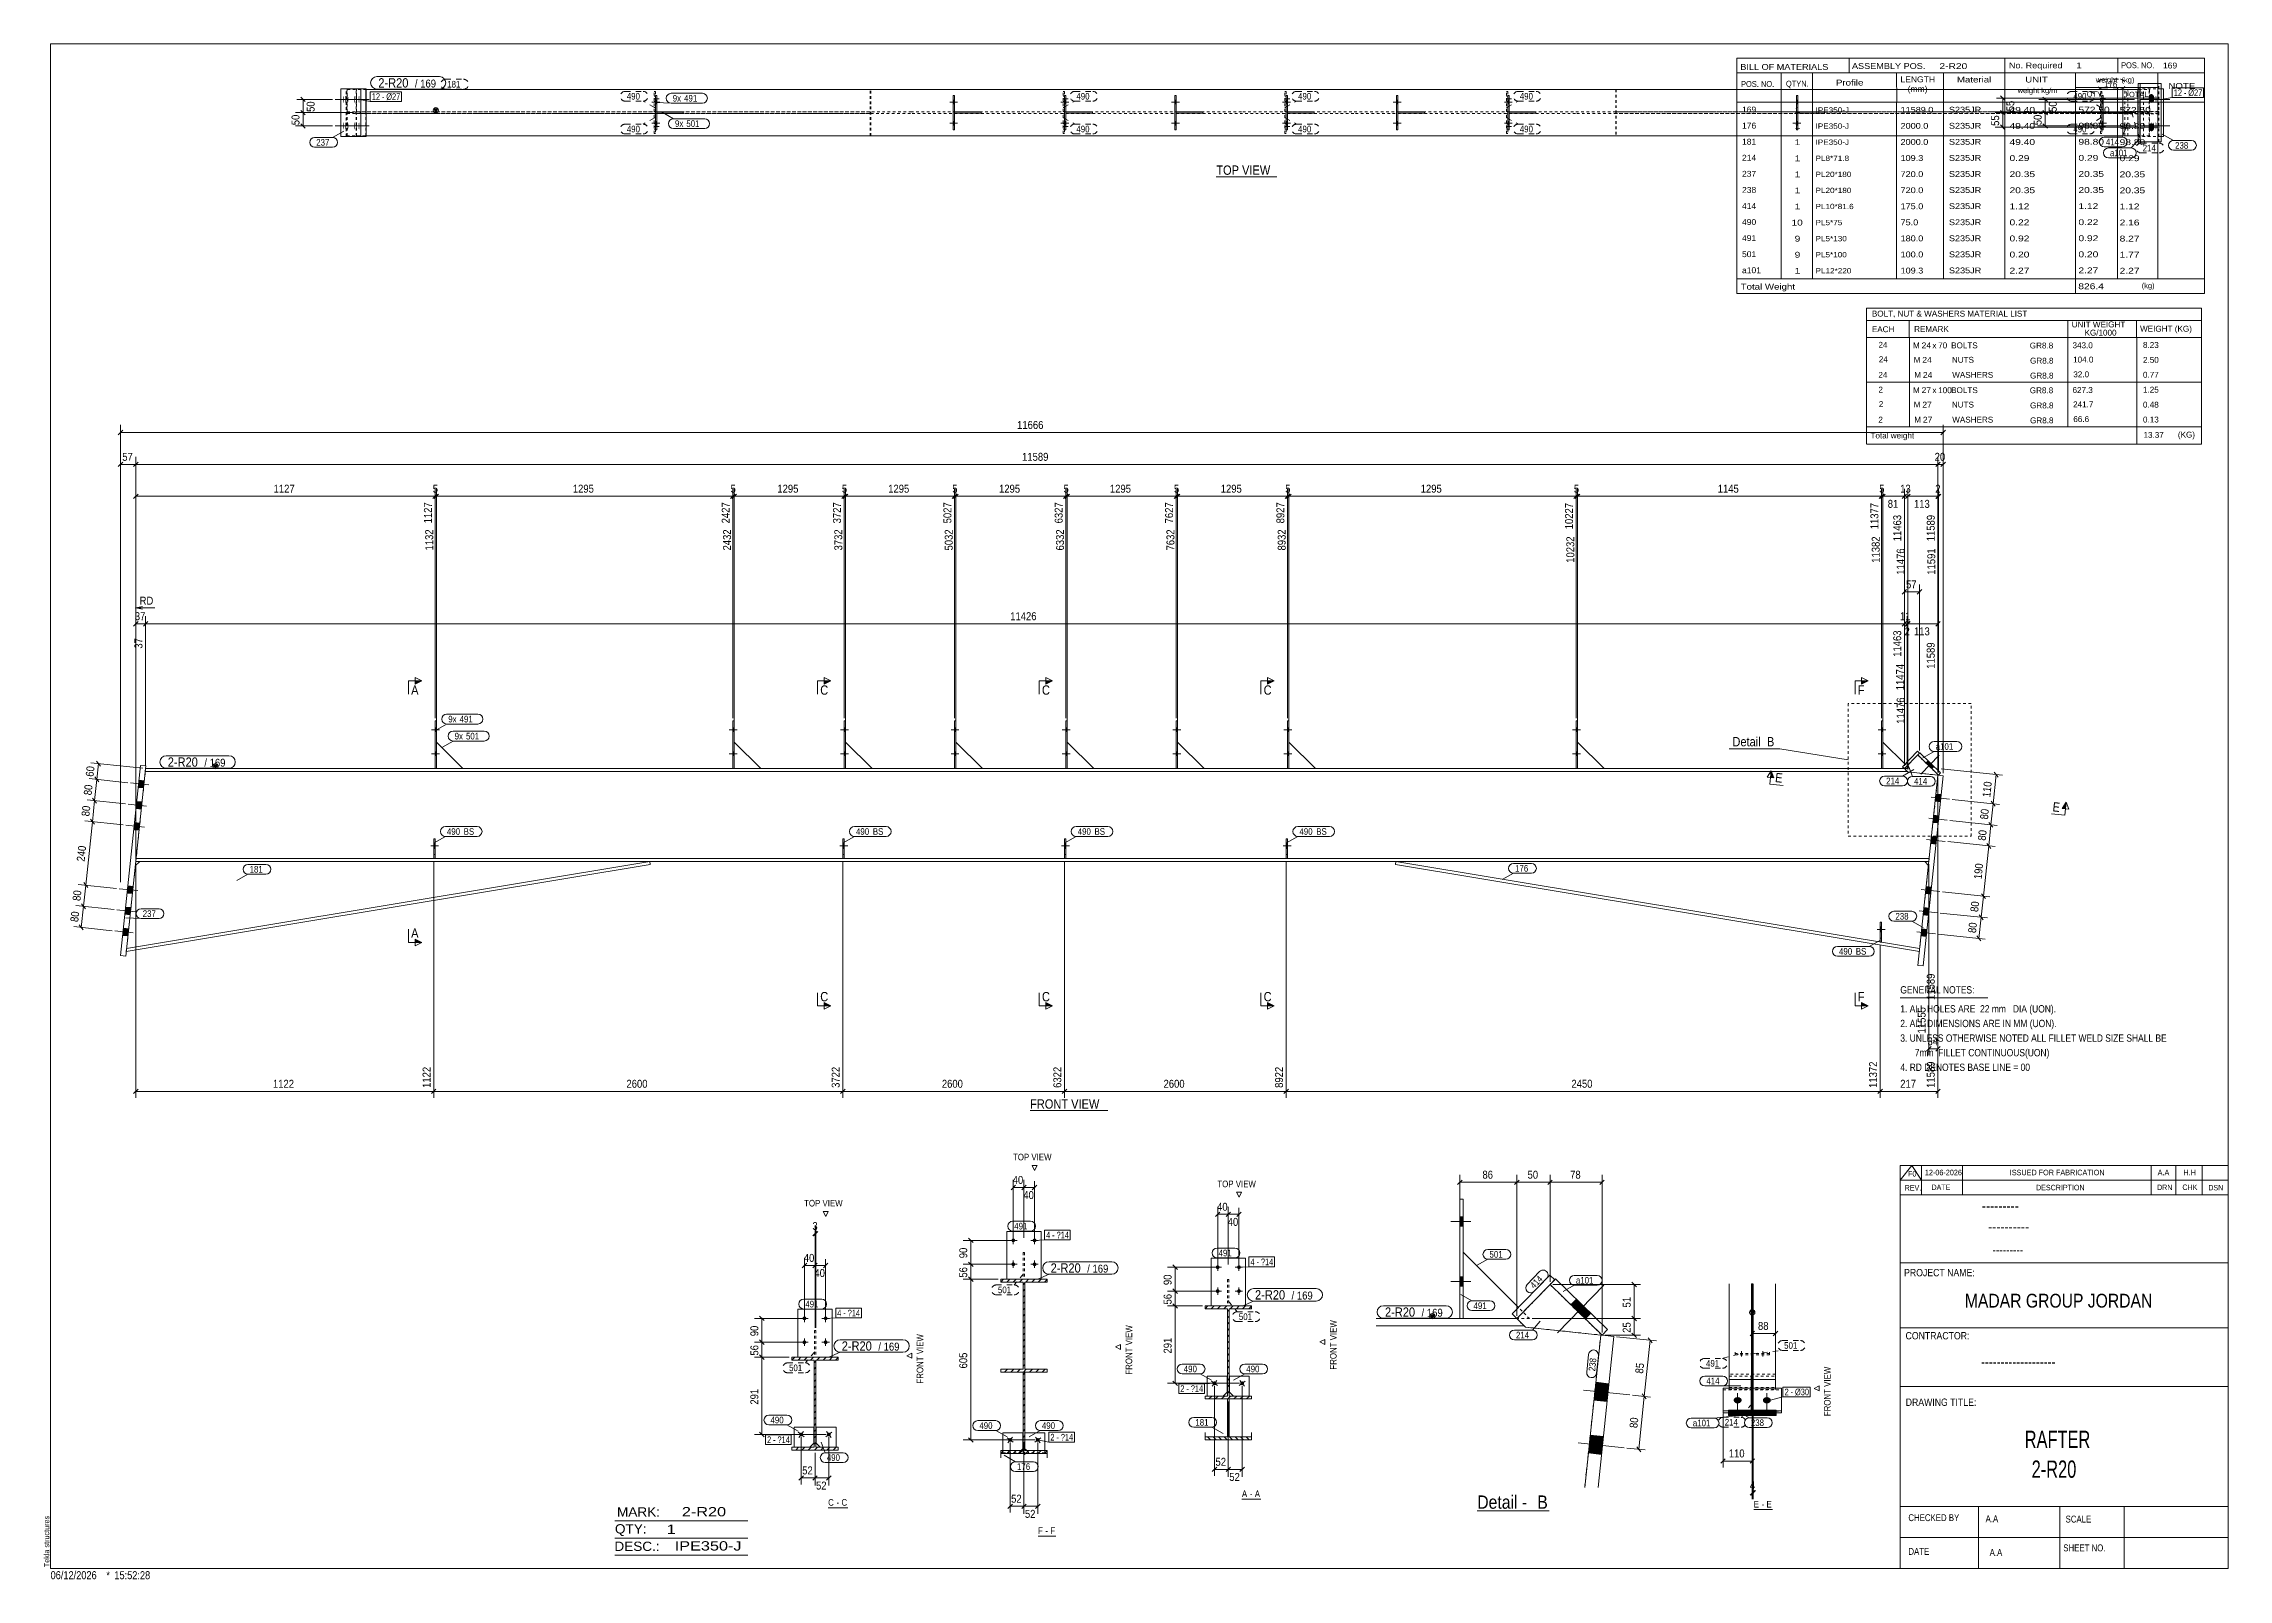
# Model space of a CAD drawing. Header units: millimetres. Extents: x 2 to 825, y 1 to 579.
import ezdxf

# ---------------------------------------------------------------- set-up
doc = ezdxf.new("R2010")
doc.units = ezdxf.units.MM
for name, pattern in [('XKITLINE00', [0]), ('XKITLINE01', [4, 1, -1, 1, -1]), ('XKITLINE02', [4, 2, -2])]:
    doc.linetypes.add(name, pattern=pattern)
for name, color, linetype, lineweight in [('Bolt', 3, 'Continuous', 0), ('BoltMark', 7, 'Continuous', 0), ('DetailSymbol', 3, 'Continuous', 0), ('Dimensions', 7, 'Continuous', 0), ('DrawingSheet', 5, 'Continuous', 0), ('OtherObjectType', 7, 'Continuous', 0), ('Part', 2, 'Continuous', 0), ('PartMark', 7, 'Continuous', 0), ('Section', 6, 'Continuous', 0)]:
    doc.layers.add(name, color=color, linetype=linetype, lineweight=lineweight)
doc.styles.add('@ARIAL_UNICODE_MS_BOLD', font='ARIAL.TTF')
doc.styles.add('ARIAL', font='ARIAL.TTF')
doc.styles.add('ARIAL_NARROW', font='ARIALN.TTF')
doc.styles.add('COMIC_SANS_MS_BOLD', font='COMICBD.TTF')
doc.styles.add('SWIS721_EX_BT', font='ARIAL.TTF')
doc.styles.add('SWISSE', font='ARIAL.TTF')

# ---------------------------------------------------------------- blocks, each defined once
blk = doc.blocks.new('*A1')
at = {"layer": 'Part', "color": 7, "linetype": 'XKITLINE00', "lineweight": 0}
for p, q in [((284.09, 83.49), (285.19, 84.59)), ((284.09, 83.49), (284.09, 83.49)), ((286.45, 83.49), (287.54, 84.59)), ((288.8, 83.49), (289.9, 84.59)), ((291.16, 83.49), (292.26, 84.59)), ((292.49, 82.46), (293.19, 83.16)), ((293.52, 83.49), (294.62, 84.59)), ((295.88, 83.49), (296.97, 84.59)), ((298.23, 83.49), (299.33, 84.59)), ((300.59, 83.49), (301.59, 84.49)), ((292.49, 80.1), (293.19, 80.8)), ((292.49, 77.74), (293.19, 78.44)), ((292.49, 75.39), (293.19, 76.09)), ((292.49, 73.03), (293.19, 73.73)), ((292.49, 70.67), (293.19, 71.37)), ((292.49, 68.31), (293.19, 69.01)), ((292.49, 65.96), (293.19, 66.66)), ((292.49, 63.6), (293.19, 64.3)), ((292.49, 61.24), (293.19, 61.94)), ((292.49, 58.89), (293.19, 59.59)), ((284.09, 50.49), (284.29, 50.69)), ((285.55, 49.59), (286.65, 50.69)), ((287.91, 49.59), (289.01, 50.69)), ((290.26, 49.59), (291.36, 50.69)), ((292.49, 56.53), (293.19, 57.23)), ((292.49, 54.17), (293.19, 54.87)), ((292.49, 51.81), (293.19, 52.51)), ((292.62, 49.59), (293.72, 50.69)), ((294.98, 49.59), (296.08, 50.69)), ((297.34, 49.59), (298.44, 50.69)), ((299.69, 49.59), (300.79, 50.69))]:
    blk.add_line(p, q, dxfattribs=at)
blk = doc.blocks.new('*A2')
at = {"layer": 'Part', "color": 7, "linetype": 'XKITLINE00', "lineweight": 0}
for p, q in [((362.75, 112.84), (363.84, 113.94)), ((362.75, 112.84), (362.75, 112.84)), ((365.1, 112.84), (366.2, 113.94)), ((367.46, 112.84), (368.56, 113.94)), ((369.82, 112.84), (370.92, 113.94)), ((371.15, 111.81), (371.85, 112.51)), ((371.15, 109.46), (371.85, 110.16)), ((371.15, 107.1), (371.85, 107.8)), ((372.18, 112.84), (373.27, 113.94)), ((374.53, 112.84), (375.63, 113.94)), ((376.89, 112.84), (377.99, 113.94)), ((379.25, 112.84), (380.25, 113.84)), ((371.15, 104.74), (371.85, 105.44)), ((371.15, 102.38), (371.85, 103.08)), ((371.15, 100.03), (371.85, 100.73)), ((371.15, 97.67), (371.85, 98.37)), ((371.15, 95.31), (371.85, 96.01)), ((371.15, 92.95), (371.85, 93.65)), ((371.15, 90.6), (371.85, 91.3)), ((371.15, 88.24), (371.85, 88.94)), ((371.15, 85.88), (371.85, 86.58)), ((371.15, 83.53), (371.85, 84.23)), ((362.75, 79.84), (362.95, 80.04)), ((364.21, 78.94), (365.31, 80.04)), ((366.56, 78.94), (367.66, 80.04)), ((368.92, 78.94), (370.02, 80.04)), ((371.15, 81.17), (371.85, 81.87)), ((371.28, 78.94), (372.38, 80.04)), ((373.64, 78.94), (374.74, 80.04)), ((375.99, 78.94), (377.09, 80.04)), ((378.35, 78.94), (379.45, 80.04))]:
    blk.add_line(p, q, dxfattribs=at)
blk = doc.blocks.new('*A3')
at = {"layer": 'Part', "color": 7, "linetype": 'XKITLINE00', "lineweight": 0}
for p, q in [((371.85, 78.65), (371.15, 77.95)), ((371.85, 76.29), (371.15, 75.59)), ((371.85, 73.93), (371.15, 73.23)), ((371.85, 71.57), (371.15, 70.87)), ((371.85, 69.22), (371.15, 68.52)), ((371.85, 66.86), (371.15, 66.16)), ((371.85, 64.5), (371.15, 63.8)), ((371.85, 62.15), (371.15, 61.45)), ((371.85, 59.79), (371.15, 59.09)), ((363.86, 49.45), (362.75, 48.33)), ((366.22, 49.45), (365.1, 48.33)), ((368.58, 49.45), (367.46, 48.33)), ((370.93, 49.45), (369.82, 48.33)), ((371.85, 57.43), (371.15, 56.73)), ((371.85, 55.07), (371.15, 54.37)), ((371.85, 52.72), (371.15, 52.02)), ((371.85, 50.36), (371.15, 49.66)), ((373.29, 49.45), (372.18, 48.33)), ((375.65, 49.45), (374.53, 48.33)), ((378.01, 49.45), (376.89, 48.33)), ((380.25, 49.33), (379.25, 48.33))]:
    blk.add_line(p, q, dxfattribs=at)
blk = doc.blocks.new('*A4')
at = {"layer": 'Part', "color": 7, "linetype": 'XKITLINE00', "lineweight": 0}
for p, q in [((645.4, 112.06), (645.45, 112.11)), ((645.4, 111.96), (645.49, 112.06)), ((645.4, 111.87), (645.54, 112.01)), ((645.4, 111.78), (645.59, 111.96)), ((645.4, 111.68), (645.63, 111.92)), ((645.4, 111.59), (645.68, 111.87)), ((645.4, 111.49), (645.73, 111.82)), ((645.4, 111.4), (645.78, 111.78)), ((645.4, 111.3), (645.82, 111.73)), ((645.4, 111.21), (645.87, 111.68)), ((645.4, 111.12), (645.92, 111.63)), ((645.4, 111.02), (645.96, 111.59)), ((645.4, 110.93), (646.01, 111.54)), ((645.4, 110.83), (646.06, 111.49)), ((645.4, 110.74), (646.1, 111.44)), ((645.4, 110.64), (646.1, 111.34)), ((645.4, 110.55), (646.1, 111.25)), ((645.4, 110.46), (646.1, 111.16)), ((645.4, 110.36), (646.1, 111.06)), ((645.4, 110.27), (646.1, 110.97)), ((645.4, 110.17), (646.1, 110.87)), ((645.4, 110.08), (646.1, 110.78)), ((645.4, 109.98), (646.1, 110.68)), ((645.4, 109.89), (646.1, 110.59)), ((645.4, 109.79), (646.1, 110.49)), ((645.4, 109.7), (646.1, 110.4)), ((645.4, 109.61), (646.1, 110.31)), ((645.4, 109.51), (646.1, 110.21)), ((645.4, 109.42), (646.1, 110.12)), ((645.4, 109.32), (646.1, 110.02)), ((645.4, 109.23), (646.1, 109.93)), ((645.4, 109.13), (646.1, 109.83)), ((645.4, 109.04), (646.1, 109.74)), ((645.4, 108.95), (646.1, 109.65)), ((645.4, 108.85), (646.1, 109.55)), ((645.4, 108.76), (646.1, 109.46)), ((645.4, 108.66), (646.1, 109.36)), ((645.4, 108.57), (646.1, 109.27)), ((645.4, 108.47), (646.1, 109.17)), ((645.4, 108.38), (646.1, 109.08)), ((645.4, 108.29), (646.1, 108.99)), ((645.4, 108.19), (646.1, 108.89)), ((645.4, 108.1), (646.1, 108.8)), ((645.4, 108), (646.1, 108.7)), ((645.4, 107.91), (646.1, 108.61)), ((645.4, 107.81), (646.1, 108.51)), ((645.4, 107.72), (646.1, 108.42)), ((645.4, 107.63), (646.1, 108.33)), ((645.4, 107.53), (646.1, 108.23)), ((645.4, 107.44), (646.1, 108.14)), ((645.4, 107.34), (646.1, 108.04)), ((645.4, 107.25), (646.1, 107.95)), ((645.4, 107.15), (646.1, 107.85)), ((645.4, 107.06), (646.1, 107.76)), ((645.4, 106.97), (646.1, 107.67)), ((645.4, 106.87), (646.1, 107.57)), ((645.4, 106.78), (646.1, 107.48)), ((645.4, 106.68), (646.1, 107.38)), ((645.4, 106.59), (646.1, 107.29)), ((645.4, 106.49), (646.1, 107.19)), ((645.4, 106.4), (646.1, 107.1)), ((645.4, 106.31), (646.1, 107.01)), ((645.45, 112.11), (645.49, 112.15)), ((645.49, 112.06), (645.59, 112.15)), ((645.54, 112.01), (645.68, 112.15)), ((645.59, 111.96), (645.78, 112.15)), ((645.63, 111.92), (645.87, 112.15)), ((645.68, 111.87), (645.96, 112.15)), ((645.73, 111.82), (646.06, 112.15)), ((645.78, 111.78), (646.1, 112.1)), ((645.82, 111.73), (646.1, 112)), ((645.87, 111.68), (646.1, 111.91)), ((645.92, 111.63), (646.1, 111.82)), ((645.96, 111.59), (646.1, 111.72)), ((646.01, 111.54), (646.1, 111.63)), ((646.06, 111.49), (646.1, 111.53)), ((645.4, 106.21), (646.1, 106.91)), ((645.4, 106.12), (646.1, 106.82)), ((645.4, 106.02), (646.1, 106.72)), ((645.4, 105.93), (646.1, 106.63)), ((645.4, 105.83), (646.1, 106.53)), ((645.4, 105.74), (646.1, 106.44)), ((645.4, 105.65), (646.1, 106.35)), ((645.4, 105.55), (646.1, 106.25)), ((645.4, 105.46), (646.1, 106.16)), ((645.4, 105.36), (646.1, 106.06)), ((645.4, 105.27), (646.1, 105.97)), ((645.4, 105.17), (646.1, 105.87)), ((645.4, 105.08), (646.1, 105.78)), ((645.4, 104.99), (646.1, 105.69)), ((645.4, 104.89), (646.1, 105.59)), ((645.4, 104.8), (646.1, 105.5)), ((645.4, 104.7), (646.1, 105.4)), ((645.4, 104.61), (646.1, 105.31)), ((645.4, 104.51), (646.1, 105.21)), ((645.4, 104.42), (646.1, 105.12)), ((645.4, 104.33), (646.1, 105.03)), ((645.4, 104.23), (646.1, 104.93)), ((645.4, 104.14), (646.1, 104.84)), ((645.4, 104.04), (646.1, 104.74)), ((645.4, 103.95), (646.1, 104.65)), ((645.4, 103.85), (646.1, 104.55)), ((645.4, 103.76), (646.1, 104.46)), ((645.4, 103.67), (646.1, 104.37)), ((645.4, 103.57), (646.1, 104.27)), ((645.4, 103.48), (646.1, 104.18)), ((645.4, 103.38), (646.1, 104.08)), ((645.4, 103.29), (646.1, 103.99)), ((645.4, 103.19), (646.1, 103.89)), ((645.4, 103.1), (646.1, 103.8)), ((645.4, 103.01), (646.1, 103.71)), ((645.4, 102.91), (646.1, 103.61)), ((645.4, 102.82), (646.1, 103.52)), ((645.4, 102.72), (646.1, 103.42)), ((645.4, 102.63), (646.1, 103.33)), ((645.4, 102.53), (646.1, 103.23)), ((645.4, 102.44), (646.1, 103.14)), ((645.4, 102.35), (646.1, 103.05)), ((645.4, 102.25), (646.1, 102.95)), ((645.4, 102.16), (646.1, 102.86)), ((645.4, 102.06), (646.1, 102.76)), ((645.4, 101.97), (646.1, 102.67)), ((645.4, 101.87), (646.1, 102.57)), ((645.4, 101.78), (646.1, 102.48)), ((645.4, 101.69), (646.1, 102.39)), ((645.4, 101.59), (646.1, 102.29)), ((645.4, 101.5), (646.1, 102.2)), ((645.4, 101.4), (646.1, 102.1)), ((645.4, 101.31), (646.1, 102.01)), ((645.4, 101.21), (646.1, 101.91)), ((645.4, 101.12), (646.1, 101.82)), ((645.4, 101.03), (646.1, 101.73)), ((645.4, 100.93), (646.1, 101.63)), ((645.4, 100.84), (646.1, 101.54)), ((645.4, 100.74), (646.1, 101.44)), ((645.4, 100.65), (646.1, 101.35)), ((645.4, 100.55), (646.1, 101.25)), ((645.4, 100.46), (646.1, 101.16)), ((645.4, 100.37), (646.1, 101.07)), ((645.4, 100.27), (646.1, 100.97)), ((645.4, 100.18), (646.1, 100.88)), ((645.4, 100.08), (646.1, 100.78)), ((645.4, 99.99), (646.1, 100.69)), ((645.4, 99.89), (646.1, 100.59)), ((645.4, 99.8), (646.1, 100.5)), ((645.4, 99.71), (646.1, 100.41)), ((645.4, 99.61), (646.1, 100.31)), ((645.4, 99.52), (646.1, 100.22)), ((645.4, 99.42), (646.1, 100.12)), ((645.4, 99.33), (646.1, 100.03)), ((645.4, 99.23), (646.1, 99.93)), ((645.4, 99.14), (646.1, 99.84)), ((645.4, 99.05), (646.1, 99.75)), ((645.4, 98.95), (646.1, 99.65)), ((645.4, 98.86), (646.1, 99.56)), ((645.4, 98.76), (646.1, 99.46)), ((645.4, 98.67), (646.1, 99.37)), ((645.4, 98.57), (646.1, 99.27)), ((645.4, 98.48), (646.1, 99.18)), ((645.4, 98.39), (646.1, 99.09)), ((645.4, 98.29), (646.1, 98.99)), ((645.4, 98.2), (646.1, 98.9)), ((645.4, 98.1), (646.1, 98.8)), ((645.4, 98.01), (646.1, 98.71)), ((645.4, 97.91), (646.1, 98.61)), ((645.4, 97.82), (646.1, 98.52)), ((645.4, 97.73), (646.1, 98.43)), ((645.4, 97.63), (646.1, 98.33)), ((645.4, 97.54), (646.1, 98.24)), ((645.4, 97.44), (646.1, 98.14)), ((645.4, 97.35), (646.1, 98.05)), ((645.4, 97.25), (646.1, 97.95)), ((645.4, 97.16), (646.1, 97.86)), ((645.4, 97.07), (646.1, 97.77)), ((645.4, 96.97), (646.1, 97.67)), ((645.4, 96.88), (646.1, 97.58)), ((645.4, 96.78), (646.1, 97.48)), ((645.4, 96.69), (646.1, 97.39)), ((645.4, 96.59), (646.1, 97.29)), ((645.4, 96.5), (646.1, 97.2)), ((645.4, 96.41), (646.1, 97.11)), ((645.4, 96.31), (646.1, 97.01)), ((645.4, 96.22), (646.1, 96.92)), ((645.4, 96.12), (646.1, 96.82)), ((645.4, 96.03), (646.1, 96.73)), ((645.4, 95.93), (646.1, 96.63)), ((645.4, 95.84), (646.1, 96.54)), ((645.4, 95.75), (646.1, 96.45)), ((645.4, 95.65), (646.1, 96.35)), ((645.4, 95.56), (646.1, 96.26)), ((645.4, 95.46), (646.1, 96.16)), ((645.4, 95.37), (646.1, 96.07)), ((645.4, 95.27), (646.1, 95.97)), ((645.4, 95.18), (646.1, 95.88)), ((645.4, 95.09), (646.1, 95.79)), ((645.4, 94.99), (646.1, 95.69)), ((645.4, 94.9), (646.1, 95.6)), ((645.4, 94.8), (646.1, 95.5)), ((645.4, 94.71), (646.1, 95.41)), ((645.4, 94.61), (646.1, 95.31)), ((645.4, 94.52), (646.1, 95.22)), ((645.4, 94.43), (646.1, 95.13)), ((645.4, 94.33), (646.1, 95.03)), ((645.4, 94.24), (646.1, 94.94)), ((645.4, 94.14), (646.1, 94.84)), ((645.4, 94.05), (646.1, 94.75)), ((645.4, 93.95), (646.1, 94.65)), ((645.4, 93.86), (646.1, 94.56)), ((645.4, 93.77), (646.1, 94.47)), ((645.4, 93.67), (646.1, 94.37)), ((645.4, 93.58), (646.1, 94.28)), ((645.4, 93.48), (646.1, 94.18)), ((645.4, 93.39), (646.1, 94.09)), ((645.4, 93.29), (646.1, 93.99)), ((645.4, 93.2), (646.1, 93.9)), ((645.4, 93.11), (646.1, 93.81)), ((645.4, 93.01), (646.1, 93.71)), ((645.4, 92.92), (646.1, 93.62)), ((645.4, 92.82), (646.1, 93.52)), ((645.4, 92.73), (646.1, 93.43)), ((645.4, 92.63), (646.1, 93.33)), ((645.4, 92.54), (646.1, 93.24)), ((645.4, 92.45), (646.1, 93.15)), ((645.4, 92.35), (646.1, 93.05)), ((645.4, 92.26), (646.1, 92.96)), ((645.4, 92.16), (646.1, 92.86)), ((645.4, 92.07), (646.1, 92.77)), ((645.4, 91.97), (646.1, 92.67)), ((645.4, 91.88), (646.1, 92.58)), ((645.4, 91.79), (646.1, 92.49)), ((645.4, 91.69), (646.1, 92.39)), ((645.4, 91.6), (646.1, 92.3)), ((645.4, 91.5), (646.1, 92.2)), ((645.4, 91.41), (646.1, 92.11)), ((645.4, 91.31), (646.1, 92.01)), ((645.4, 91.22), (646.1, 91.92)), ((645.4, 91.13), (646.1, 91.83)), ((645.4, 91.03), (646.1, 91.73)), ((645.4, 90.94), (646.1, 91.64)), ((645.4, 90.84), (646.1, 91.54)), ((645.4, 90.75), (646.1, 91.45)), ((645.4, 90.65), (646.1, 91.35)), ((645.4, 90.56), (646.1, 91.26)), ((645.4, 90.46), (646.1, 91.16)), ((645.4, 90.37), (646.1, 91.07)), ((645.4, 90.28), (646.1, 90.98)), ((645.4, 90.18), (646.1, 90.88)), ((645.4, 90.09), (646.1, 90.79)), ((645.4, 89.99), (646.1, 90.69)), ((645.4, 89.9), (646.1, 90.6)), ((645.4, 89.8), (646.1, 90.5)), ((645.4, 89.71), (646.1, 90.41)), ((645.4, 89.62), (646.1, 90.32)), ((645.4, 89.52), (646.1, 90.22)), ((645.4, 89.43), (646.1, 90.13)), ((645.4, 89.33), (646.1, 90.03)), ((645.4, 89.24), (646.1, 89.94)), ((645.4, 89.14), (646.1, 89.84)), ((645.4, 89.05), (646.1, 89.75)), ((645.4, 88.96), (646.1, 89.66)), ((645.4, 88.86), (646.1, 89.56)), ((645.4, 88.77), (646.1, 89.47)), ((645.4, 88.67), (646.1, 89.37)), ((645.4, 88.58), (646.1, 89.28)), ((645.4, 88.48), (646.1, 89.18)), ((645.4, 88.39), (646.1, 89.09)), ((645.4, 88.3), (646.1, 89)), ((645.4, 88.2), (646.1, 88.9)), ((645.4, 88.11), (646.1, 88.81)), ((645.4, 88.01), (646.1, 88.71)), ((645.4, 87.92), (646.1, 88.62)), ((645.4, 87.82), (646.1, 88.52)), ((645.4, 87.73), (646.1, 88.43)), ((645.4, 87.64), (646.1, 88.34)), ((645.4, 87.54), (646.1, 88.24)), ((645.4, 87.45), (646.1, 88.15)), ((645.4, 87.35), (646.1, 88.05)), ((645.4, 87.26), (646.1, 87.96)), ((645.4, 87.16), (646.1, 87.86)), ((645.4, 87.07), (646.1, 87.77)), ((645.4, 86.98), (646.1, 87.68)), ((645.4, 86.88), (646.1, 87.58)), ((645.4, 86.79), (646.1, 87.49)), ((645.4, 86.69), (646.1, 87.39)), ((645.4, 86.6), (646.1, 87.3)), ((645.4, 86.5), (646.1, 87.2)), ((645.4, 86.41), (646.1, 87.11)), ((645.4, 86.32), (646.1, 87.02)), ((645.4, 86.22), (646.1, 86.92)), ((645.4, 86.13), (646.1, 86.83)), ((645.4, 86.03), (646.1, 86.73)), ((645.4, 85.94), (646.1, 86.64)), ((645.4, 85.84), (646.1, 86.54)), ((645.4, 85.75), (646.1, 86.45)), ((645.4, 85.66), (646.1, 86.36)), ((645.4, 85.56), (646.1, 86.26)), ((645.4, 85.47), (646.1, 86.17)), ((645.4, 85.37), (646.1, 86.07)), ((645.4, 85.28), (646.1, 85.98)), ((645.4, 85.18), (646.1, 85.88)), ((645.4, 85.09), (646.1, 85.79)), ((645.4, 85), (646.1, 85.7)), ((645.4, 84.9), (646.1, 85.6)), ((645.4, 84.81), (646.1, 85.51)), ((645.4, 84.71), (646.1, 85.41)), ((645.4, 84.62), (646.1, 85.32)), ((645.4, 84.52), (646.1, 85.22)), ((645.4, 84.43), (646.1, 85.13)), ((645.4, 84.34), (646.1, 85.04)), ((645.4, 84.24), (646.1, 84.94)), ((645.4, 84.15), (646.1, 84.85)), ((645.4, 84.05), (646.1, 84.75)), ((645.4, 83.96), (646.1, 84.66)), ((645.4, 83.86), (646.1, 84.56)), ((645.4, 83.77), (646.1, 84.47)), ((645.4, 83.68), (646.1, 84.38)), ((645.4, 83.58), (646.1, 84.28)), ((645.4, 83.49), (646.1, 84.19)), ((645.4, 83.39), (646.1, 84.09)), ((645.4, 83.3), (646.1, 84)), ((645.4, 83.2), (646.1, 83.9)), ((645.4, 83.11), (646.1, 83.81)), ((645.4, 83.02), (646.1, 83.72)), ((645.4, 82.92), (646.1, 83.62)), ((645.4, 82.83), (646.1, 83.53)), ((645.4, 82.73), (646.1, 83.43)), ((645.4, 82.64), (646.1, 83.34)), ((645.4, 82.54), (646.1, 83.24)), ((645.4, 82.45), (646.1, 83.15)), ((645.4, 82.45), (645.4, 82.45)), ((645.4, 82.36), (645.45, 82.4)), ((645.4, 82.26), (645.49, 82.36)), ((645.4, 82.17), (645.54, 82.31)), ((645.4, 82.07), (645.59, 82.26)), ((645.45, 82.4), (646.1, 83.06)), ((645.49, 82.36), (646.1, 82.96)), ((645.54, 82.31), (646.1, 82.87)), ((645.59, 82.26), (646.1, 82.77)), ((645.64, 82.22), (646.1, 82.68)), ((645.68, 82.17), (646.1, 82.58)), ((645.73, 82.12), (646.1, 82.49)), ((645.78, 82.07), (646.1, 82.4)), ((645.83, 82.03), (646.1, 82.3)), ((645.4, 81.98), (645.64, 82.22)), ((645.4, 81.88), (645.68, 82.17)), ((645.4, 81.79), (645.73, 82.12)), ((645.4, 81.7), (645.78, 82.07)), ((645.4, 81.6), (645.83, 82.03)), ((645.4, 81.51), (645.87, 81.98)), ((645.4, 81.41), (645.92, 81.93)), ((645.4, 81.32), (645.97, 81.89)), ((645.4, 81.22), (646.01, 81.84)), ((645.4, 81.13), (646.06, 81.79)), ((645.4, 81.04), (646.1, 81.74)), ((645.4, 80.94), (646.1, 81.64)), ((645.4, 80.85), (646.1, 81.55)), ((645.4, 80.75), (646.1, 81.45)), ((645.4, 80.66), (646.1, 81.36)), ((645.4, 80.56), (646.1, 81.26)), ((645.4, 80.47), (646.1, 81.17)), ((645.4, 80.38), (646.1, 81.08)), ((645.4, 80.28), (646.1, 80.98)), ((645.4, 80.19), (646.1, 80.89)), ((645.4, 80.09), (646.1, 80.79)), ((645.4, 80), (646.1, 80.7)), ((645.4, 79.9), (646.1, 80.6)), ((645.4, 79.81), (646.1, 80.51)), ((645.4, 79.72), (646.1, 80.42)), ((645.4, 79.62), (646.1, 80.32)), ((645.4, 79.53), (646.1, 80.23)), ((645.4, 79.43), (646.1, 80.13)), ((645.4, 79.34), (646.1, 80.04)), ((645.4, 79.24), (646.1, 79.94)), ((645.4, 79.15), (646.1, 79.85)), ((645.4, 79.06), (646.1, 79.76)), ((645.4, 78.96), (646.1, 79.66)), ((645.4, 78.87), (646.1, 79.57)), ((645.4, 78.77), (646.1, 79.47)), ((645.4, 78.68), (646.1, 79.38)), ((645.4, 78.58), (646.1, 79.28)), ((645.4, 78.49), (646.1, 79.19)), ((645.4, 78.4), (646.1, 79.1)), ((645.4, 78.3), (646.1, 79)), ((645.4, 78.21), (646.1, 78.91)), ((645.4, 78.11), (646.1, 78.81)), ((645.4, 78.02), (646.1, 78.72)), ((645.4, 77.92), (646.1, 78.62)), ((645.4, 77.83), (646.1, 78.53)), ((645.4, 77.74), (646.1, 78.44)), ((645.4, 77.64), (646.1, 78.34)), ((645.4, 77.55), (646.1, 78.25)), ((645.4, 77.45), (646.1, 78.15)), ((645.4, 77.36), (646.1, 78.06)), ((645.4, 77.26), (646.1, 77.96)), ((645.4, 77.17), (646.1, 77.87)), ((645.4, 77.08), (646.1, 77.78)), ((645.4, 76.98), (646.1, 77.68)), ((645.4, 76.89), (646.1, 77.59)), ((645.4, 76.79), (646.1, 77.49)), ((645.4, 76.7), (646.1, 77.4)), ((645.4, 76.6), (646.1, 77.3)), ((645.4, 76.51), (646.1, 77.21)), ((645.4, 76.42), (646.1, 77.12)), ((645.4, 76.32), (646.1, 77.02)), ((645.4, 76.23), (646.1, 76.93)), ((645.4, 76.13), (646.1, 76.83)), ((645.4, 76.04), (646.1, 76.74)), ((645.4, 75.94), (646.1, 76.64)), ((645.4, 75.85), (646.1, 76.55)), ((645.4, 75.76), (646.1, 76.46)), ((645.4, 75.66), (646.1, 76.36)), ((645.4, 75.57), (646.1, 76.27)), ((645.4, 75.47), (646.1, 76.17)), ((645.4, 75.38), (646.1, 76.08)), ((645.4, 75.28), (646.1, 75.98)), ((645.4, 75.19), (646.1, 75.89)), ((645.4, 75.1), (646.1, 75.8)), ((645.4, 75), (646.1, 75.7)), ((645.4, 74.91), (646.1, 75.61)), ((645.4, 74.81), (646.1, 75.51)), ((645.4, 74.72), (646.1, 75.42)), ((645.4, 74.62), (646.1, 75.32)), ((645.4, 74.53), (646.1, 75.23)), ((645.4, 74.44), (646.1, 75.14)), ((645.4, 74.34), (646.1, 75.04)), ((645.4, 74.25), (646.1, 74.95)), ((645.4, 74.15), (646.1, 74.85)), ((645.4, 74.06), (646.1, 74.76)), ((645.4, 73.96), (646.1, 74.66)), ((645.4, 73.87), (646.1, 74.57)), ((645.4, 73.78), (646.1, 74.48)), ((645.4, 73.68), (646.1, 74.38)), ((645.4, 73.59), (646.1, 74.29)), ((645.4, 73.49), (646.1, 74.19)), ((645.4, 73.4), (646.1, 74.1)), ((645.87, 81.98), (646.1, 82.21)), ((645.92, 81.93), (646.1, 82.11)), ((645.97, 81.89), (646.1, 82.02)), ((646.01, 81.84), (646.1, 81.92)), ((646.06, 81.79), (646.1, 81.83)), ((645.4, 73.3), (646.1, 74)), ((645.4, 73.21), (646.1, 73.91)), ((645.4, 73.12), (646.1, 73.82)), ((645.4, 73.02), (646.1, 73.72)), ((645.4, 72.93), (646.1, 73.63)), ((645.4, 72.83), (646.1, 73.53)), ((645.4, 72.74), (646.1, 73.44)), ((645.4, 72.64), (646.1, 73.34)), ((645.4, 72.55), (646.1, 73.25)), ((645.4, 72.46), (646.1, 73.16)), ((645.4, 72.36), (646.1, 73.06)), ((645.4, 72.27), (646.1, 72.97)), ((645.4, 72.17), (646.1, 72.87)), ((645.4, 72.08), (646.1, 72.78)), ((645.4, 71.98), (646.1, 72.68)), ((645.4, 71.89), (646.1, 72.59)), ((645.4, 71.8), (646.1, 72.5)), ((645.4, 71.7), (646.1, 72.4)), ((645.4, 71.61), (646.1, 72.31)), ((645.4, 71.51), (646.1, 72.21)), ((645.4, 71.42), (646.1, 72.12)), ((645.4, 71.32), (646.1, 72.02)), ((645.4, 71.23), (646.1, 71.93)), ((645.4, 71.13), (646.1, 71.83)), ((645.4, 71.04), (646.1, 71.74)), ((645.4, 70.95), (646.1, 71.65)), ((645.4, 70.85), (646.1, 71.55)), ((645.4, 70.76), (646.1, 71.46)), ((645.4, 70.66), (646.1, 71.36)), ((645.4, 70.57), (646.1, 71.27)), ((645.4, 70.47), (646.1, 71.17)), ((645.4, 70.38), (646.1, 71.08)), ((645.4, 70.29), (646.1, 70.99)), ((645.4, 70.19), (646.1, 70.89)), ((645.4, 70.1), (646.1, 70.8)), ((645.4, 70), (646.1, 70.7)), ((645.4, 69.91), (646.1, 70.61)), ((645.4, 69.81), (646.1, 70.51)), ((645.4, 69.72), (646.1, 70.42)), ((645.4, 69.63), (646.1, 70.33)), ((645.4, 69.53), (646.1, 70.23)), ((645.4, 69.44), (646.1, 70.14)), ((645.4, 69.34), (646.1, 70.04)), ((645.4, 69.25), (646.1, 69.95)), ((645.4, 69.15), (646.1, 69.85)), ((645.4, 69.06), (646.1, 69.76)), ((645.4, 68.97), (646.1, 69.67)), ((645.4, 68.87), (646.1, 69.57)), ((645.4, 68.78), (646.1, 69.48)), ((645.4, 68.68), (646.1, 69.38)), ((645.4, 68.59), (646.1, 69.29)), ((645.4, 68.49), (646.1, 69.19)), ((645.4, 68.4), (646.1, 69.1)), ((645.4, 68.31), (646.1, 69.01)), ((645.4, 68.21), (646.1, 68.91)), ((645.4, 68.12), (646.1, 68.82)), ((645.4, 68.02), (646.1, 68.72)), ((645.4, 67.93), (646.1, 68.63)), ((645.4, 67.83), (646.1, 68.53)), ((645.4, 67.74), (646.1, 68.44)), ((645.4, 67.65), (646.1, 68.35)), ((645.4, 67.55), (646.1, 68.25)), ((645.4, 67.46), (646.1, 68.16)), ((645.4, 67.36), (646.1, 68.06)), ((645.4, 67.27), (646.1, 67.97)), ((645.4, 67.17), (646.1, 67.87)), ((645.4, 67.08), (646.1, 67.78)), ((645.4, 66.99), (646.1, 67.69)), ((645.4, 66.89), (646.1, 67.59)), ((645.4, 66.8), (646.1, 67.5)), ((645.4, 66.7), (646.1, 67.4)), ((645.4, 66.61), (646.1, 67.31)), ((645.4, 66.51), (646.1, 67.21)), ((645.4, 66.42), (646.1, 67.12)), ((645.4, 66.33), (646.1, 67.03)), ((645.4, 66.23), (646.1, 66.93)), ((645.4, 66.14), (646.1, 66.84)), ((645.4, 66.04), (646.1, 66.74)), ((645.4, 65.95), (646.1, 66.65)), ((645.4, 65.85), (646.1, 66.55)), ((645.4, 65.76), (646.1, 66.46)), ((645.4, 65.67), (646.1, 66.37)), ((645.4, 65.57), (646.1, 66.27)), ((645.4, 65.48), (646.1, 66.18)), ((645.4, 65.38), (646.1, 66.08)), ((645.4, 65.29), (646.1, 65.99)), ((645.4, 65.19), (646.1, 65.89)), ((645.4, 65.1), (646.1, 65.8)), ((645.4, 65.01), (646.1, 65.71)), ((645.4, 64.91), (646.1, 65.61)), ((645.4, 64.82), (646.1, 65.52)), ((645.4, 64.72), (646.1, 65.42)), ((645.4, 64.63), (646.1, 65.33)), ((645.44, 64.57), (646.1, 65.23)), ((645.53, 64.57), (646.1, 65.14)), ((645.62, 64.57), (646.1, 65.05)), ((645.72, 64.57), (646.1, 64.95)), ((645.81, 64.57), (646.1, 64.86)), ((645.91, 64.57), (646.1, 64.76)), ((646.06, 64.63), (646.1, 64.67))]:
    blk.add_line(p, q, dxfattribs=at)
blk = doc.blocks.new('*A5')
at = {"layer": 'Part', "color": 7, "linetype": 'XKITLINE00', "lineweight": 0}
for p, q in [((637.69, 63.51), (636.75, 64.46)), ((637.56, 63.38), (636.75, 64.19)), ((637.42, 63.24), (636.75, 63.92)), ((637.29, 63.11), (636.75, 63.65)), ((637.15, 62.98), (636.75, 63.38)), ((637.02, 62.84), (636.75, 63.11)), ((636.88, 62.71), (636.75, 62.84)), ((636.75, 62.57), (636.75, 62.57)), ((636.75, 62.57), (636.75, 62.57)), ((637.02, 62.57), (636.88, 62.71)), ((637.83, 63.65), (636.9, 64.57)), ((637.29, 62.57), (637.02, 62.84)), ((637.56, 62.57), (637.15, 62.98)), ((637.96, 63.78), (637.17, 64.57)), ((637.83, 62.57), (637.29, 63.11)), ((638.1, 62.57), (637.42, 63.24)), ((638.1, 63.92), (637.44, 64.57)), ((638.37, 62.57), (637.56, 63.38)), ((638.63, 62.57), (637.69, 63.51)), ((638.23, 64.05), (637.71, 64.57)), ((638.9, 62.57), (637.83, 63.65)), ((639.17, 62.57), (637.96, 63.78)), ((638.37, 64.19), (637.98, 64.57)), ((639.44, 62.57), (638.1, 63.92)), ((639.71, 62.57), (638.23, 64.05)), ((638.5, 64.32), (638.25, 64.57)), ((639.98, 62.57), (638.37, 64.19)), ((640.25, 62.57), (638.5, 64.32)), ((638.63, 64.46), (638.52, 64.57)), ((640.52, 62.57), (638.63, 64.46)), ((640.79, 62.57), (638.79, 64.57)), ((641.06, 62.57), (639.06, 64.57)), ((641.33, 62.57), (639.33, 64.57)), ((641.6, 62.57), (639.6, 64.57)), ((641.87, 62.57), (639.87, 64.57)), ((642.14, 62.57), (640.14, 64.57)), ((642.41, 62.57), (640.41, 64.57)), ((642.68, 62.57), (640.68, 64.57)), ((642.95, 62.57), (640.95, 64.57)), ((643.21, 62.57), (641.21, 64.57)), ((643.48, 62.57), (641.48, 64.57)), ((643.75, 62.57), (641.75, 64.57)), ((644.02, 62.57), (642.02, 64.57)), ((644.29, 62.57), (642.29, 64.57)), ((644.56, 62.57), (642.56, 64.57)), ((644.83, 62.57), (642.83, 64.57)), ((645.1, 62.57), (643.1, 64.57)), ((645.37, 62.57), (643.37, 64.57)), ((645.64, 62.57), (643.64, 64.57)), ((645.91, 62.57), (643.91, 64.57)), ((646.18, 62.57), (644.18, 64.57)), ((646.45, 62.57), (644.45, 64.57)), ((646.72, 62.57), (644.72, 64.57)), ((646.99, 62.57), (644.99, 64.57)), ((647.26, 62.57), (645.26, 64.57)), ((647.53, 62.57), (645.53, 64.57)), ((647.79, 62.57), (645.79, 64.57)), ((648.06, 62.57), (646.06, 64.57)), ((648.33, 62.57), (646.33, 64.57)), ((648.6, 62.57), (646.6, 64.57)), ((648.87, 62.57), (646.87, 64.57)), ((649.14, 62.57), (647.14, 64.57)), ((649.41, 62.57), (647.41, 64.57)), ((649.68, 62.57), (647.68, 64.57)), ((649.95, 62.57), (647.95, 64.57)), ((650.22, 62.57), (648.22, 64.57)), ((650.49, 62.57), (648.49, 64.57)), ((650.76, 62.57), (648.76, 64.57)), ((651.03, 62.57), (649.03, 64.57)), ((651.3, 62.57), (649.3, 64.57)), ((651.57, 62.57), (649.57, 64.57)), ((651.84, 62.57), (649.84, 64.57)), ((652.11, 62.57), (650.11, 64.57)), ((652.37, 62.57), (650.37, 64.57)), ((652.64, 62.57), (650.64, 64.57)), ((652.91, 62.57), (650.91, 64.57)), ((653.18, 62.57), (651.18, 64.57)), ((653.45, 62.57), (651.45, 64.57)), ((653.72, 62.57), (651.72, 64.57)), ((653.99, 62.57), (651.99, 64.57)), ((654.26, 62.57), (652.26, 64.57)), ((654.53, 62.57), (652.53, 64.57)), ((654.75, 62.62), (652.8, 64.57)), ((654.75, 62.89), (653.07, 64.57)), ((654.75, 63.16), (653.34, 64.57)), ((654.75, 63.43), (653.61, 64.57)), ((654.75, 63.7), (653.88, 64.57)), ((654.75, 63.97), (654.15, 64.57)), ((654.75, 64.24), (654.42, 64.57)), ((654.74, 64.52), (654.69, 64.57))]:
    blk.add_line(p, q, dxfattribs=at)
blk = doc.blocks.new('*A6')
at = {"layer": 'Part', "color": 7, "linetype": 'XKITLINE00', "lineweight": 0}
for p, q in [((439.7, 102.74), (440.8, 103.84)), ((439.7, 102.74), (439.7, 102.74)), ((442.06, 102.74), (443.16, 103.84)), ((444.42, 102.74), (445.52, 103.84)), ((446.78, 102.74), (447.88, 103.84)), ((448.1, 101.71), (448.8, 102.41)), ((448.1, 99.35), (448.8, 100.05)), ((449.13, 102.74), (450.23, 103.84)), ((451.49, 102.74), (452.59, 103.84)), ((453.85, 102.74), (454.95, 103.84)), ((456.21, 102.74), (457.2, 103.74)), ((448.1, 97), (448.8, 97.7)), ((448.1, 94.64), (448.8, 95.34)), ((448.1, 92.28), (448.8, 92.98)), ((448.1, 89.92), (448.8, 90.62)), ((448.1, 87.57), (448.8, 88.27)), ((448.1, 85.21), (448.8, 85.91)), ((448.1, 82.85), (448.8, 83.55)), ((448.1, 80.49), (448.8, 81.19)), ((448.1, 78.14), (448.8, 78.84)), ((448.1, 75.78), (448.8, 76.48)), ((448.1, 73.42), (448.8, 74.12)), ((439.71, 69.74), (439.91, 69.94)), ((441.16, 68.84), (442.26, 69.94)), ((443.52, 68.84), (444.62, 69.94)), ((445.88, 68.84), (446.98, 69.94)), ((448.1, 71.06), (448.8, 71.76)), ((448.24, 68.84), (449.34, 69.94)), ((450.59, 68.84), (451.69, 69.94)), ((452.95, 68.84), (454.05, 69.94)), ((455.31, 68.84), (456.41, 69.94))]:
    blk.add_line(p, q, dxfattribs=at)
blk = doc.blocks.new('*A7')
at = {"layer": 'Part', "color": 7, "linetype": 'XKITLINE00', "lineweight": 0}
for p, q in [((448.8, 67.14), (448.1, 67.84)), ((448.8, 65.07), (448.1, 65.77)), ((448.8, 63), (448.1, 63.7)), ((448.8, 60.93), (448.1, 61.63)), ((448.8, 58.86), (448.1, 59.56)), ((440.74, 54.5), (440.66, 54.58)), ((441.78, 53.47), (440.74, 54.5)), ((443.85, 53.47), (442.73, 54.58)), ((445.92, 53.47), (444.8, 54.58)), ((447.99, 53.47), (446.87, 54.58)), ((448.8, 56.79), (448.1, 57.49)), ((448.8, 54.72), (448.1, 55.42)), ((450.06, 53.47), (448.94, 54.58)), ((452.13, 53.47), (451.01, 54.58)), ((454.2, 53.47), (453.08, 54.58)), ((456.27, 53.47), (455.15, 54.58))]:
    blk.add_line(p, q, dxfattribs=at)
blk = doc.blocks.new('*A8')
at = {"layer": 'Bolt'}
blk.add_hatch(color=3, dxfattribs=at).paths.add_polyline_path([(694.44, 244.62), (693.94, 244.62), (693.94, 246.58), (694.44, 246.58)], flags=17)
at = {"layer": 'Bolt', "color": 3, "linetype": 'XKITLINE00', "lineweight": 0}
for p, q in [((695.79, 245.6), (692.79, 245.6)), ((694.44, 246.58), (693.94, 246.58)), ((694.44, 244.62), (693.94, 244.62))]:
    blk.add_line(p, q, dxfattribs=at)
blk = doc.blocks.new('*A9')
at = {"layer": 'Bolt'}
for points in [[(345.38, 321.44), (345.88, 321.44), (345.88, 320.04), (345.38, 320.04)], [(345.38, 321.44), (345.88, 321.44), (345.88, 320.04), (345.38, 320.04)], [(345.38, 312.44), (345.88, 312.44), (345.88, 311.04), (345.38, 311.04)], [(345.38, 312.44), (345.88, 312.44), (345.88, 311.04), (345.38, 311.04)]]:
    blk.add_hatch(color=3, dxfattribs=at).paths.add_polyline_path(points, flags=17)
at = {"layer": 'Bolt', "color": 3, "linetype": 'XKITLINE00', "lineweight": 0}
for p, q in [((345.88, 321.44), (345.38, 321.44)), ((345.88, 321.44), (345.38, 321.44)), ((347.04, 320.74), (344.04, 320.74)), ((347.04, 320.74), (344.04, 320.74)), ((345.88, 320.04), (345.38, 320.04)), ((345.88, 320.04), (345.38, 320.04)), ((347.04, 311.74), (344.04, 311.74)), ((347.04, 311.74), (344.04, 311.74)), ((345.88, 312.44), (345.38, 312.44)), ((345.88, 312.44), (345.38, 312.44)), ((345.88, 311.04), (345.38, 311.04)), ((345.88, 311.04), (345.38, 311.04))]:
    blk.add_line(p, q, dxfattribs=at)
blk = doc.blocks.new('*A10')
at = {"layer": 'Bolt'}
for points in [[(303.8, 321.44), (304.3, 321.44), (304.3, 320.04), (303.8, 320.04)], [(303.8, 321.44), (304.3, 321.44), (304.3, 320.04), (303.8, 320.04)], [(303.8, 312.44), (304.3, 312.44), (304.3, 311.04), (303.8, 311.04)], [(303.8, 312.44), (304.3, 312.44), (304.3, 311.04), (303.8, 311.04)]]:
    blk.add_hatch(color=3, dxfattribs=at).paths.add_polyline_path(points, flags=17)
at = {"layer": 'Bolt', "color": 3, "linetype": 'XKITLINE00', "lineweight": 0}
for p, q in [((304.3, 321.44), (303.8, 321.44)), ((304.3, 321.44), (303.8, 321.44)), ((305.46, 320.74), (302.46, 320.74)), ((305.46, 320.74), (302.46, 320.74)), ((304.3, 320.04), (303.8, 320.04)), ((304.3, 320.04), (303.8, 320.04)), ((305.46, 311.74), (302.46, 311.74)), ((305.46, 311.74), (302.46, 311.74)), ((304.3, 312.44), (303.8, 312.44)), ((304.3, 312.44), (303.8, 312.44)), ((304.3, 311.04), (303.8, 311.04)), ((304.3, 311.04), (303.8, 311.04))]:
    blk.add_line(p, q, dxfattribs=at)
blk = doc.blocks.new('*A11')
at = {"layer": 'Bolt'}
blk.add_hatch(color=3, dxfattribs=at).paths.add_polyline_path([(303.8, 276.06), (303.3, 276.06), (303.3, 278.02), (303.8, 278.02)], flags=17)
at = {"layer": 'Bolt', "color": 3, "linetype": 'XKITLINE00', "lineweight": 0}
for p, q in [((305.15, 277.04), (302.15, 277.04)), ((303.8, 278.02), (303.3, 278.02)), ((303.8, 276.06), (303.3, 276.06))]:
    blk.add_line(p, q, dxfattribs=at)
blk = doc.blocks.new('*A12')
at = {"layer": 'Bolt', "color": 3, "linetype": 'XKITLINE02', "lineweight": 0}
for p, q in [((305.15, 277.04), (302.15, 277.04)), ((303.8, 278.02), (303.3, 278.02)), ((303.8, 276.06), (303.3, 276.06))]:
    blk.add_line(p, q, dxfattribs=at)
blk = doc.blocks.new('*A13')
at = {"layer": 'Bolt'}
for points in [[(261.9, 321.44), (262.4, 321.44), (262.4, 320.04), (261.9, 320.04)], [(261.9, 321.44), (262.4, 321.44), (262.4, 320.04), (261.9, 320.04)], [(261.9, 312.44), (262.4, 312.44), (262.4, 311.04), (261.9, 311.04)], [(261.9, 312.44), (262.4, 312.44), (262.4, 311.04), (261.9, 311.04)]]:
    blk.add_hatch(color=3, dxfattribs=at).paths.add_polyline_path(points, flags=17)
at = {"layer": 'Bolt', "color": 3, "linetype": 'XKITLINE00', "lineweight": 0}
for p, q in [((262.4, 321.44), (261.9, 321.44)), ((262.4, 321.44), (261.9, 321.44)), ((263.56, 320.74), (260.56, 320.74)), ((263.56, 320.74), (260.56, 320.74)), ((262.4, 320.04), (261.9, 320.04)), ((262.4, 320.04), (261.9, 320.04)), ((263.56, 311.74), (260.56, 311.74)), ((263.56, 311.74), (260.56, 311.74)), ((262.4, 312.44), (261.9, 312.44)), ((262.4, 312.44), (261.9, 312.44)), ((262.4, 311.04), (261.9, 311.04)), ((262.4, 311.04), (261.9, 311.04))]:
    blk.add_line(p, q, dxfattribs=at)
blk = doc.blocks.new('*A14')
at = {"layer": 'Bolt'}
for points in [[(149.76, 321.44), (150.26, 321.44), (150.26, 320.04), (149.76, 320.04)], [(149.76, 321.44), (150.26, 321.44), (150.26, 320.04), (149.76, 320.04)], [(149.76, 312.44), (150.26, 312.44), (150.26, 311.04), (149.76, 311.04)], [(149.76, 312.44), (150.26, 312.44), (150.26, 311.04), (149.76, 311.04)]]:
    blk.add_hatch(color=3, dxfattribs=at).paths.add_polyline_path(points, flags=17)
at = {"layer": 'Bolt', "color": 3, "linetype": 'XKITLINE00', "lineweight": 0}
for p, q in [((150.26, 321.44), (149.76, 321.44)), ((150.26, 321.44), (149.76, 321.44)), ((151.42, 320.74), (148.42, 320.74)), ((151.42, 320.74), (148.42, 320.74)), ((150.26, 320.04), (149.76, 320.04)), ((150.26, 320.04), (149.76, 320.04)), ((151.42, 311.74), (148.42, 311.74)), ((151.42, 311.74), (148.42, 311.74)), ((150.26, 312.44), (149.76, 312.44)), ((150.26, 312.44), (149.76, 312.44)), ((150.26, 311.04), (149.76, 311.04)), ((150.26, 311.04), (149.76, 311.04))]:
    blk.add_line(p, q, dxfattribs=at)
blk = doc.blocks.new('*A15')
at = {"layer": 'Bolt'}
blk.add_hatch(color=3, dxfattribs=at).paths.add_polyline_path([(149.76, 276.06), (149.26, 276.06), (149.26, 278.02), (149.76, 278.02)], flags=17)
at = {"layer": 'Bolt', "color": 3, "linetype": 'XKITLINE00', "lineweight": 0}
for p, q in [((151.11, 277.04), (148.11, 277.04)), ((149.76, 278.02), (149.26, 278.02)), ((149.76, 276.06), (149.26, 276.06))]:
    blk.add_line(p, q, dxfattribs=at)
blk = doc.blocks.new('*A16')
at = {"layer": 'Bolt', "color": 3, "linetype": 'XKITLINE02', "lineweight": 0}
for p, q in [((151.11, 277.04), (148.11, 277.04)), ((149.76, 278.02), (149.26, 278.02)), ((149.76, 276.06), (149.26, 276.06))]:
    blk.add_line(p, q, dxfattribs=at)
blk = doc.blocks.new('*A17')
at = {"layer": 'Bolt'}
for points in [[(40, 298.83), (38.01, 299.04), (38.29, 301.72), (40.28, 301.51)], [(40, 298.83), (38.01, 299.04), (38.29, 301.72), (40.28, 301.51)], [(39.16, 290.87), (37.17, 291.08), (37.46, 293.77), (39.44, 293.56)], [(39.16, 290.87), (37.17, 291.08), (37.46, 293.77), (39.44, 293.56)], [(38.32, 282.92), (36.33, 283.13), (36.62, 285.81), (38.61, 285.6)], [(38.32, 282.92), (36.33, 283.13), (36.62, 285.81), (38.61, 285.6)], [(35.8, 259.05), (33.82, 259.26), (34.1, 261.94), (36.09, 261.73)], [(35.8, 259.05), (33.82, 259.26), (34.1, 261.94), (36.09, 261.73)], [(34.97, 251.09), (32.98, 251.3), (33.26, 253.99), (35.25, 253.78)], [(34.97, 251.09), (32.98, 251.3), (33.26, 253.99), (35.25, 253.78)], [(34.13, 243.14), (32.14, 243.35), (32.42, 246.03), (34.41, 245.82)], [(34.13, 243.14), (32.14, 243.35), (32.42, 246.03), (34.41, 245.82)]]:
    blk.add_hatch(color=3, dxfattribs=at).paths.add_polyline_path(points, flags=17)
at = {"layer": 'Bolt', "color": 3, "linetype": 'XKITLINE00', "lineweight": 0}
for p, q in [((35.02, 300.71), (41.98, 299.98)), ((35.02, 300.71), (41.98, 299.98)), ((38.01, 299.04), (40, 298.83)), ((38.01, 299.04), (40, 298.83)), ((38.29, 301.72), (40.28, 301.51)), ((38.29, 301.72), (40.28, 301.51)), ((34.18, 292.75), (41.14, 292.02)), ((34.18, 292.75), (41.14, 292.02)), ((37.17, 291.08), (39.16, 290.87)), ((37.17, 291.08), (39.16, 290.87)), ((37.46, 293.77), (39.44, 293.56)), ((37.46, 293.77), (39.44, 293.56)), ((33.34, 284.8), (40.3, 284.06)), ((33.34, 284.8), (40.3, 284.06)), ((36.33, 283.13), (38.32, 282.92)), ((36.33, 283.13), (38.32, 282.92)), ((36.62, 285.81), (38.61, 285.6)), ((36.62, 285.81), (38.61, 285.6)), ((30.82, 260.93), (37.79, 260.2)), ((30.82, 260.93), (37.79, 260.2)), ((33.82, 259.26), (35.8, 259.05)), ((33.82, 259.26), (35.8, 259.05)), ((34.1, 261.94), (36.09, 261.73)), ((34.1, 261.94), (36.09, 261.73)), ((29.99, 252.98), (36.95, 252.24)), ((29.99, 252.98), (36.95, 252.24)), ((32.98, 251.3), (34.97, 251.09)), ((32.98, 251.3), (34.97, 251.09)), ((33.26, 253.99), (35.25, 253.78)), ((33.26, 253.99), (35.25, 253.78)), ((29.15, 245.02), (36.11, 244.29)), ((29.15, 245.02), (36.11, 244.29)), ((32.14, 243.35), (34.13, 243.14)), ((32.14, 243.35), (34.13, 243.14)), ((32.42, 246.03), (34.41, 245.82)), ((32.42, 246.03), (34.41, 245.82))]:
    blk.add_line(p, q, dxfattribs=at)
blk = doc.blocks.new('*A18')
at = {"layer": 'Bolt'}
for points in [[(716.62, 293.65), (714.63, 293.86), (714.91, 296.54), (716.9, 296.33)], [(716.62, 293.65), (714.63, 293.86), (714.91, 296.54), (716.9, 296.33)], [(715.78, 285.69), (713.79, 285.9), (714.07, 288.58), (716.06, 288.38)], [(715.78, 285.69), (713.79, 285.9), (714.07, 288.58), (716.06, 288.38)], [(714.94, 277.73), (712.95, 277.94), (713.24, 280.63), (715.22, 280.42)], [(714.94, 277.73), (712.95, 277.94), (713.24, 280.63), (715.22, 280.42)], [(712.95, 258.84), (710.96, 259.05), (711.24, 261.73), (713.23, 261.52)], [(712.95, 258.84), (710.96, 259.05), (711.24, 261.73), (713.23, 261.52)], [(712.11, 250.88), (710.12, 251.09), (710.4, 253.78), (712.39, 253.57)], [(712.11, 250.88), (710.12, 251.09), (710.4, 253.78), (712.39, 253.57)], [(711.27, 242.93), (709.28, 243.14), (709.56, 245.82), (711.55, 245.61)], [(711.27, 242.93), (709.28, 243.14), (709.56, 245.82), (711.55, 245.61)]]:
    blk.add_hatch(color=3, dxfattribs=at).paths.add_polyline_path(points, flags=17)
at = {"layer": 'Bolt', "color": 3, "linetype": 'XKITLINE00', "lineweight": 0}
for p, q in [((716.9, 296.33), (714.91, 296.54)), ((716.9, 296.33), (714.91, 296.54)), ((720.04, 294.64), (713.08, 295.38)), ((720.04, 294.64), (713.08, 295.38)), ((716.06, 288.38), (714.07, 288.58)), ((716.06, 288.38), (714.07, 288.58)), ((716.62, 293.65), (714.63, 293.86)), ((716.62, 293.65), (714.63, 293.86)), ((719.2, 286.69), (712.24, 287.42)), ((719.2, 286.69), (712.24, 287.42)), ((715.22, 280.42), (713.24, 280.63)), ((715.22, 280.42), (713.24, 280.63)), ((715.78, 285.69), (713.79, 285.9)), ((715.78, 285.69), (713.79, 285.9)), ((718.36, 278.73), (711.4, 279.46)), ((718.36, 278.73), (711.4, 279.46)), ((714.94, 277.73), (712.95, 277.94)), ((714.94, 277.73), (712.95, 277.94)), ((716.37, 259.84), (709.41, 260.57)), ((716.37, 259.84), (709.41, 260.57)), ((712.95, 258.84), (710.96, 259.05)), ((712.95, 258.84), (710.96, 259.05)), ((713.23, 261.52), (711.24, 261.73)), ((713.23, 261.52), (711.24, 261.73)), ((715.53, 251.88), (708.57, 252.61)), ((715.53, 251.88), (708.57, 252.61)), ((712.11, 250.88), (710.12, 251.09)), ((712.11, 250.88), (710.12, 251.09)), ((712.39, 253.57), (710.4, 253.78)), ((712.39, 253.57), (710.4, 253.78)), ((714.69, 243.92), (707.73, 244.66)), ((714.69, 243.92), (707.73, 244.66)), ((711.27, 242.93), (709.28, 243.14)), ((711.27, 242.93), (709.28, 243.14)), ((711.55, 245.61), (709.56, 245.82)), ((711.55, 245.61), (709.56, 245.82))]:
    blk.add_line(p, q, dxfattribs=at)
blk = doc.blocks.new('*A19')
at = {"layer": 'Bolt'}
blk.add_hatch(color=3, dxfattribs=at).paths.add_polyline_path([(714.14, 306.97), (713.31, 306.11), (711.16, 308.21), (712, 309.07)], flags=17)
blk.add_hatch(color=3, dxfattribs=at).paths.add_polyline_path([(714.14, 306.97), (713.31, 306.11), (711.16, 308.21), (712, 309.07)], flags=17)
at = {"layer": 'Bolt', "color": 3, "linetype": 'XKITLINE00', "lineweight": 0}
for p, q in [((716.14, 311.17), (709.16, 304.01)), ((716.14, 311.17), (709.16, 304.01)), ((712, 309.07), (711.16, 308.21)), ((712, 309.07), (711.16, 308.21)), ((714.14, 306.97), (713.31, 306.11)), ((714.14, 306.97), (713.31, 306.11))]:
    blk.add_line(p, q, dxfattribs=at)
blk = doc.blocks.new('*A20')
at = {"layer": 'Part'}
blk.add_hatch(color=2, dxfattribs=at).paths.add_polyline_path([(66.28, 307.54), (67.88, 307.54), (67.08, 306.14)], flags=17)
at = {"layer": 'Part', "color": 7, "linetype": 'XKITLINE01', "lineweight": 0}
for p, q in [((40.77, 306.14), (37.08, 271.14)), ((245.82, 306.14), (40.77, 306.14)), ((287.4, 306.14), (245.92, 306.14)), ((329.3, 306.14), (287.5, 306.14)), ((370.88, 306.14), (329.4, 306.14)), ((412.78, 306.13), (370.98, 306.13)), ((454.36, 306.13), (412.88, 306.13)), ((496.26, 306.13), (454.46, 306.13)), ((703.03, 306.13), (496.36, 306.13)), ((703.03, 306.14), (703.03, 306.13)), ((704.32, 304.85), (703.03, 306.13)), ((715.66, 303.65), (704.32, 304.85)), ((712.23, 271.14), (715.66, 303.65))]:
    blk.add_line(p, q, dxfattribs=at)
at = {"layer": 'Part', "color": 2, "linetype": 'XKITLINE00', "lineweight": 0}
for p, q in [((245.82, 305.04), (40.66, 305.04)), ((40.77, 306.14), (245.82, 306.14)), ((67.08, 306.14), (66.28, 307.54)), ((66.28, 307.54), (67.88, 307.54)), ((67.88, 307.54), (67.08, 306.14)), ((245.92, 306.14), (287.4, 306.14)), ((287.4, 305.04), (245.92, 305.04)), ((287.5, 306.14), (329.3, 306.14)), ((329.3, 305.04), (287.5, 305.04)), ((329.4, 306.14), (370.88, 306.14)), ((370.88, 305.04), (329.4, 305.04)), ((370.98, 306.14), (412.78, 306.14)), ((412.78, 305.04), (370.98, 305.04)), ((412.88, 306.14), (454.36, 306.14)), ((454.36, 305.04), (412.88, 305.04)), ((454.46, 306.14), (496.26, 306.14)), ((496.26, 305.04), (454.46, 305.04)), ((496.36, 306.14), (703.03, 306.14)), ((704.13, 305.04), (496.36, 305.04)), ((704.13, 305.04), (703.03, 306.14)), ((245.82, 272.24), (37.2, 272.24)), ((287.4, 272.24), (245.92, 272.24)), ((329.3, 272.24), (287.5, 272.24)), ((370.88, 272.24), (329.4, 272.24)), ((412.78, 272.24), (370.98, 272.24)), ((454.36, 272.24), (412.88, 272.24)), ((496.26, 272.24), (454.46, 272.24)), ((712.35, 272.24), (496.36, 272.24)), ((37.08, 271.14), (245.82, 271.14)), ((245.92, 271.14), (287.4, 271.14)), ((287.5, 271.14), (329.3, 271.14)), ((329.4, 271.14), (370.88, 271.14)), ((370.98, 271.14), (412.78, 271.14)), ((412.88, 271.14), (454.36, 271.14)), ((454.46, 271.14), (496.26, 271.14)), ((496.36, 271.14), (712.23, 271.14))]:
    blk.add_line(p, q, dxfattribs=at)
blk.add_circle((67.08, 307.04), 1, dxfattribs=at)
blk = doc.blocks.new('*A21')
at = {"layer": 'Part', "color": 2, "linetype": 'XKITLINE00', "lineweight": 0}
for p, q in [((579.94, 324.14), (579.44, 324.14)), ((579.44, 324.14), (579.44, 306.14)), ((579.94, 306.14), (579.94, 324.14))]:
    blk.add_line(p, q, dxfattribs=at)
at = {"layer": 'Part', "color": 7, "linetype": 'XKITLINE01', "lineweight": 0}
blk.add_line((579.44, 306.14), (579.94, 306.14), dxfattribs=at)
blk = doc.blocks.new('*A22')
at = {"layer": 'Part', "color": 2, "linetype": 'XKITLINE00', "lineweight": 0}
for p, q in [((471.26, 324.14), (470.76, 324.14)), ((470.76, 324.14), (470.76, 306.14)), ((471.26, 306.14), (471.26, 324.14))]:
    blk.add_line(p, q, dxfattribs=at)
at = {"layer": 'Part', "color": 7, "linetype": 'XKITLINE01', "lineweight": 0}
blk.add_line((470.76, 306.14), (471.26, 306.14), dxfattribs=at)
blk = doc.blocks.new('*A23')
at = {"layer": 'Part', "color": 2, "linetype": 'XKITLINE00', "lineweight": 0}
blk.add_line((481.26, 306.14), (471.26, 316.14), dxfattribs=at)
at = {"layer": 'Part', "color": 7, "linetype": 'XKITLINE01', "lineweight": 0}
for p, q in [((471.26, 316.14), (471.26, 306.14)), ((471.26, 306.14), (481.26, 306.14))]:
    blk.add_line(p, q, dxfattribs=at)
blk = doc.blocks.new('*A24')
at = {"layer": 'Part', "color": 7, "linetype": 'XKITLINE01', "lineweight": 0}
for p, q in [((470.26, 279.74), (470.26, 272.24)), ((470.76, 279.74), (470.26, 279.74)), ((470.76, 272.24), (470.76, 279.74)), ((470.26, 273.74), (470.76, 273.74)), ((470.26, 272.24), (470.76, 272.24))]:
    blk.add_line(p, q, dxfattribs=at)
blk = doc.blocks.new('*A25')
at = {"layer": 'Part', "color": 7, "linetype": 'XKITLINE01', "lineweight": 0}
for p, q in [((693.94, 248.3), (693.94, 240.8)), ((694.44, 248.3), (693.94, 248.3)), ((694.44, 240.8), (694.44, 248.3)), ((693.94, 242.3), (694.44, 242.3)), ((693.94, 240.8), (694.44, 240.8))]:
    blk.add_line(p, q, dxfattribs=at)
blk = doc.blocks.new('*A26')
at = {"layer": 'Part', "color": 2, "linetype": 'XKITLINE00', "lineweight": 0}
blk.add_line((694.94, 316.14), (703.27, 307.81), dxfattribs=at)
at = {"layer": 'Part', "color": 7, "linetype": 'XKITLINE01', "lineweight": 0}
for p, q in [((694.94, 306.14), (694.94, 316.14)), ((694.94, 306.14), (704.94, 306.14)), ((704.94, 306.14), (703.27, 307.81))]:
    blk.add_line(p, q, dxfattribs=at)
blk = doc.blocks.new('*A27')
at = {"layer": 'Part', "color": 2, "linetype": 'XKITLINE00', "lineweight": 0}
blk.add_line((439.36, 306.14), (429.36, 316.14), dxfattribs=at)
at = {"layer": 'Part', "color": 7, "linetype": 'XKITLINE01', "lineweight": 0}
for p, q in [((429.36, 316.14), (429.36, 306.14)), ((429.36, 306.14), (439.36, 306.14))]:
    blk.add_line(p, q, dxfattribs=at)
blk = doc.blocks.new('*A28')
at = {"layer": 'Part', "color": 2, "linetype": 'XKITLINE00', "lineweight": 0}
for p, q in [((694.94, 324.14), (694.44, 324.14)), ((694.44, 324.14), (694.44, 306.14)), ((694.94, 306.14), (694.94, 324.14))]:
    blk.add_line(p, q, dxfattribs=at)
at = {"layer": 'Part', "color": 7, "linetype": 'XKITLINE01', "lineweight": 0}
blk.add_line((694.44, 306.14), (694.94, 306.14), dxfattribs=at)
blk = doc.blocks.new('*A29')
at = {"layer": 'Part', "color": 2, "linetype": 'XKITLINE00', "lineweight": 0}
blk.add_line((589.94, 306.14), (579.94, 316.14), dxfattribs=at)
at = {"layer": 'Part', "color": 7, "linetype": 'XKITLINE01', "lineweight": 0}
for p, q in [((579.94, 316.14), (579.94, 306.14)), ((579.94, 306.14), (589.94, 306.14))]:
    blk.add_line(p, q, dxfattribs=at)
blk = doc.blocks.new('*A30')
at = {"layer": 'Part', "color": 2, "linetype": 'XKITLINE00', "lineweight": 0}
for p, q in [((387.78, 324.14), (387.28, 324.14)), ((387.28, 324.14), (387.28, 306.14)), ((387.78, 306.14), (387.78, 324.14))]:
    blk.add_line(p, q, dxfattribs=at)
at = {"layer": 'Part', "color": 7, "linetype": 'XKITLINE01', "lineweight": 0}
blk.add_line((387.28, 306.14), (387.78, 306.14), dxfattribs=at)
blk = doc.blocks.new('*A31')
at = {"layer": 'Part', "color": 2, "linetype": 'XKITLINE00', "lineweight": 0}
blk.add_line((397.78, 306.14), (387.78, 316.14), dxfattribs=at)
at = {"layer": 'Part', "color": 7, "linetype": 'XKITLINE01', "lineweight": 0}
for p, q in [((387.78, 316.14), (387.78, 306.14)), ((387.78, 306.14), (397.78, 306.14))]:
    blk.add_line(p, q, dxfattribs=at)
blk = doc.blocks.new('*A32')
at = {"layer": 'Part', "color": 2, "linetype": 'XKITLINE00', "lineweight": 0}
for p, q in [((386.78, 272.24), (386.78, 279.74)), ((386.78, 279.74), (387.28, 279.74)), ((387.28, 279.74), (387.28, 272.24))]:
    blk.add_line(p, q, dxfattribs=at)
at = {"layer": 'Part', "color": 7, "linetype": 'XKITLINE01', "lineweight": 0}
for p, q in [((386.78, 273.74), (387.28, 273.74)), ((387.28, 272.24), (386.78, 272.24))]:
    blk.add_line(p, q, dxfattribs=at)
blk = doc.blocks.new('*A33')
at = {"layer": 'Part', "color": 7, "linetype": 'XKITLINE01', "lineweight": 0}
for p, q in [((386.78, 279.74), (386.78, 272.24)), ((387.28, 279.74), (386.78, 279.74)), ((387.28, 272.24), (387.28, 279.74)), ((386.78, 273.74), (387.28, 273.74)), ((386.78, 272.24), (387.28, 272.24))]:
    blk.add_line(p, q, dxfattribs=at)
blk = doc.blocks.new('*A34')
at = {"layer": 'Part', "color": 2, "linetype": 'XKITLINE00', "lineweight": 0}
for p, q in [((470.26, 272.24), (470.26, 279.74)), ((470.26, 279.74), (470.76, 279.74)), ((470.76, 279.74), (470.76, 272.24))]:
    blk.add_line(p, q, dxfattribs=at)
at = {"layer": 'Part', "color": 7, "linetype": 'XKITLINE01', "lineweight": 0}
for p, q in [((470.26, 273.74), (470.76, 273.74)), ((470.76, 272.24), (470.26, 272.24))]:
    blk.add_line(p, q, dxfattribs=at)
blk = doc.blocks.new('*A35')
at = {"layer": 'Part', "color": 2, "linetype": 'XKITLINE00', "lineweight": 0}
for p, q in [((429.36, 324.14), (428.86, 324.14)), ((428.86, 324.14), (428.86, 306.14)), ((429.36, 306.14), (429.36, 324.14))]:
    blk.add_line(p, q, dxfattribs=at)
at = {"layer": 'Part', "color": 7, "linetype": 'XKITLINE01', "lineweight": 0}
blk.add_line((428.86, 306.14), (429.36, 306.14), dxfattribs=at)
blk = doc.blocks.new('*A36')
at = {"layer": 'Part', "color": 2, "linetype": 'XKITLINE00', "lineweight": 0}
for p, q in [((694.44, 248.3), (693.94, 248.3)), ((693.94, 248.3), (693.94, 240.88)), ((694.44, 248.3), (694.44, 240.8))]:
    blk.add_line(p, q, dxfattribs=at)
at = {"layer": 'Part', "color": 7, "linetype": 'XKITLINE01', "lineweight": 0}
for p, q in [((693.94, 242.3), (694.44, 242.3)), ((693.94, 240.8), (693.94, 240.88)), ((694.44, 240.8), (693.94, 240.8))]:
    blk.add_line(p, q, dxfattribs=at)
blk = doc.blocks.new('*A37')
at = {"layer": 'Part', "color": 2, "linetype": 'XKITLINE00', "lineweight": 0}
for p, q in [((345.88, 324.14), (345.38, 324.14)), ((345.38, 324.14), (345.38, 306.14)), ((345.88, 306.14), (345.88, 324.14))]:
    blk.add_line(p, q, dxfattribs=at)
at = {"layer": 'Part', "color": 7, "linetype": 'XKITLINE01', "lineweight": 0}
blk.add_line((345.38, 306.14), (345.88, 306.14), dxfattribs=at)
blk = doc.blocks.new('*A38')
at = {"layer": 'Part', "color": 2, "linetype": 'XKITLINE00', "lineweight": 0}
blk.add_line((355.88, 306.14), (345.88, 316.14), dxfattribs=at)
at = {"layer": 'Part', "color": 7, "linetype": 'XKITLINE01', "lineweight": 0}
for p, q in [((345.88, 316.14), (345.88, 306.14)), ((345.88, 306.14), (355.88, 306.14))]:
    blk.add_line(p, q, dxfattribs=at)
blk = doc.blocks.new('*A39')
at = {"layer": 'Part', "color": 2, "linetype": 'XKITLINE00', "lineweight": 0}
for p, q in [((303.8, 306.14), (303.8, 324.14)), ((303.8, 324.14), (304.3, 324.14)), ((304.3, 324.14), (304.3, 306.14))]:
    blk.add_line(p, q, dxfattribs=at)
at = {"layer": 'Part', "color": 7, "linetype": 'XKITLINE01', "lineweight": 0}
blk.add_line((304.3, 306.14), (303.8, 306.14), dxfattribs=at)
blk = doc.blocks.new('*A40')
at = {"layer": 'Part', "color": 2, "linetype": 'XKITLINE00', "lineweight": 0}
blk.add_line((314.3, 306.14), (304.3, 316.14), dxfattribs=at)
at = {"layer": 'Part', "color": 7, "linetype": 'XKITLINE01', "lineweight": 0}
for p, q in [((304.3, 316.14), (304.3, 306.14)), ((304.3, 306.14), (314.3, 306.14))]:
    blk.add_line(p, q, dxfattribs=at)
blk = doc.blocks.new('*A41')
at = {"layer": 'Part', "color": 2, "linetype": 'XKITLINE00', "lineweight": 0}
for p, q in [((303.3, 272.24), (303.3, 279.74)), ((303.3, 279.74), (303.8, 279.74)), ((303.8, 279.74), (303.8, 272.24))]:
    blk.add_line(p, q, dxfattribs=at)
at = {"layer": 'Part', "color": 7, "linetype": 'XKITLINE01', "lineweight": 0}
for p, q in [((303.3, 273.74), (303.8, 273.74)), ((303.8, 272.24), (303.3, 272.24))]:
    blk.add_line(p, q, dxfattribs=at)
blk = doc.blocks.new('*A42')
at = {"layer": 'Part', "color": 7, "linetype": 'XKITLINE01', "lineweight": 0}
for p, q in [((303.3, 279.74), (303.3, 272.24)), ((303.8, 279.74), (303.3, 279.74)), ((303.8, 272.24), (303.8, 279.74)), ((303.3, 273.74), (303.8, 273.74)), ((303.3, 272.24), (303.8, 272.24))]:
    blk.add_line(p, q, dxfattribs=at)
blk = doc.blocks.new('*A43')
at = {"layer": 'Part', "color": 2, "linetype": 'XKITLINE00', "lineweight": 0}
for p, q in [((261.9, 306.14), (261.9, 324.14)), ((261.9, 324.14), (262.4, 324.14)), ((262.4, 324.14), (262.4, 306.14))]:
    blk.add_line(p, q, dxfattribs=at)
at = {"layer": 'Part', "color": 7, "linetype": 'XKITLINE01', "lineweight": 0}
blk.add_line((262.4, 306.14), (261.9, 306.14), dxfattribs=at)
blk = doc.blocks.new('*A44')
at = {"layer": 'Part', "color": 2, "linetype": 'XKITLINE00', "lineweight": 0}
blk.add_line((272.4, 306.14), (262.4, 316.14), dxfattribs=at)
at = {"layer": 'Part', "color": 7, "linetype": 'XKITLINE01', "lineweight": 0}
for p, q in [((262.4, 316.14), (262.4, 306.14)), ((262.4, 306.14), (272.4, 306.14))]:
    blk.add_line(p, q, dxfattribs=at)
blk = doc.blocks.new('*A45')
at = {"layer": 'Part', "color": 2, "linetype": 'XKITLINE00', "lineweight": 0}
for p, q in [((149.76, 306.14), (149.76, 324.14)), ((149.76, 324.14), (150.26, 324.14)), ((150.26, 324.14), (150.26, 306.14))]:
    blk.add_line(p, q, dxfattribs=at)
at = {"layer": 'Part', "color": 7, "linetype": 'XKITLINE01', "lineweight": 0}
blk.add_line((150.26, 306.14), (149.76, 306.14), dxfattribs=at)
blk = doc.blocks.new('*A46')
at = {"layer": 'Part', "color": 2, "linetype": 'XKITLINE00', "lineweight": 0}
blk.add_line((160.26, 306.14), (150.26, 316.14), dxfattribs=at)
at = {"layer": 'Part', "color": 7, "linetype": 'XKITLINE01', "lineweight": 0}
for p, q in [((150.26, 316.14), (150.26, 306.14)), ((150.26, 306.14), (160.26, 306.14))]:
    blk.add_line(p, q, dxfattribs=at)
blk = doc.blocks.new('*A47')
at = {"layer": 'Part', "color": 2, "linetype": 'XKITLINE00', "lineweight": 0}
for p, q in [((149.26, 272.24), (149.26, 279.74)), ((149.26, 279.74), (149.76, 279.74)), ((149.76, 279.74), (149.76, 272.24))]:
    blk.add_line(p, q, dxfattribs=at)
at = {"layer": 'Part', "color": 7, "linetype": 'XKITLINE01', "lineweight": 0}
for p, q in [((149.26, 273.74), (149.76, 273.74)), ((149.76, 272.24), (149.26, 272.24))]:
    blk.add_line(p, q, dxfattribs=at)
blk = doc.blocks.new('*A48')
at = {"layer": 'Part', "color": 7, "linetype": 'XKITLINE01', "lineweight": 0}
for p, q in [((149.26, 279.74), (149.26, 272.24)), ((149.76, 279.74), (149.26, 279.74)), ((149.76, 272.24), (149.76, 279.74)), ((149.26, 273.74), (149.76, 273.74)), ((149.26, 272.24), (149.76, 272.24))]:
    blk.add_line(p, q, dxfattribs=at)
blk = doc.blocks.new('*A49')
at = {"layer": 'Part', "color": 2, "linetype": 'XKITLINE00', "lineweight": 0}
for p, q in [((31.33, 235.74), (38.89, 307.34)), ((40.88, 307.13), (33.32, 235.53)), ((40.88, 307.13), (38.89, 307.34)), ((33.32, 235.53), (31.33, 235.74))]:
    blk.add_line(p, q, dxfattribs=at)
blk = doc.blocks.new('*A50')
at = {"layer": 'Part', "color": 2, "linetype": 'XKITLINE00', "lineweight": 0}
for p, q in [((708.11, 232.05), (715.66, 303.65)), ((710.1, 231.84), (717.65, 303.44)), ((715.66, 303.65), (715.85, 303.63)), ((717.65, 303.44), (715.86, 303.63)), ((708.11, 232.05), (710.1, 231.84))]:
    blk.add_line(p, q, dxfattribs=at)
at = {"layer": 'Part', "color": 7, "linetype": 'XKITLINE01', "lineweight": 0}
for p, q in [((715.85, 303.63), (715.86, 303.63)), ((715.86, 303.63), (715.85, 303.63))]:
    blk.add_line(p, q, dxfattribs=at)
blk = doc.blocks.new('*A51')
at = {"layer": 'Part', "color": 2, "linetype": 'XKITLINE00', "lineweight": 0}
for p, q in [((511.36, 270.05), (511.54, 271.14)), ((708.67, 237.33), (511.36, 270.05)), ((708.78, 238.42), (511.54, 271.14)), ((712.08, 269.69), (710.77, 271.14))]:
    blk.add_line(p, q, dxfattribs=at)
at = {"layer": 'Part', "color": 7, "linetype": 'XKITLINE01', "lineweight": 0}
for p, q in [((710.77, 271.14), (511.54, 271.14)), ((712.08, 269.69), (708.67, 237.33))]:
    blk.add_line(p, q, dxfattribs=at)
blk = doc.blocks.new('*A52')
at = {"layer": 'Part', "color": 2, "linetype": 'XKITLINE00', "lineweight": 0}
for p, q in [((230.82, 270.05), (33.51, 237.33)), ((230.64, 271.14), (33.63, 238.46)), ((36.93, 269.69), (38.54, 271.14)), ((230.64, 271.14), (230.82, 270.05))]:
    blk.add_line(p, q, dxfattribs=at)
at = {"layer": 'Part', "color": 7, "linetype": 'XKITLINE01', "lineweight": 0}
for p, q in [((33.51, 237.33), (36.93, 269.69)), ((230.64, 271.14), (38.54, 271.14))]:
    blk.add_line(p, q, dxfattribs=at)
blk = doc.blocks.new('*A53')
at = {"layer": 'Part', "color": 2, "linetype": 'XKITLINE00', "lineweight": 0}
for p, q in [((708.01, 312.67), (702.32, 306.83)), ((708.73, 311.97), (708.01, 312.67)), ((703.03, 306.13), (702.32, 306.83)), ((708.03, 311.26), (703.03, 306.13))]:
    blk.add_line(p, q, dxfattribs=at)
at = {"layer": 'Part', "color": 7, "linetype": 'XKITLINE01', "lineweight": 0}
blk.add_line((708.73, 311.97), (708.03, 311.26), dxfattribs=at)
blk = doc.blocks.new('*A54')
at = {"layer": 'Part', "color": 7, "linetype": 'XKITLINE01', "lineweight": 0}
for p, q in [((703.03, 306.13), (708.03, 311.26)), ((703.03, 306.13), (704.13, 305.04)), ((708.03, 311.26), (715.86, 303.63)), ((715.86, 303.63), (715.66, 303.65))]:
    blk.add_line(p, q, dxfattribs=at)
at = {"layer": 'Part', "color": 2, "linetype": 'XKITLINE00', "lineweight": 0}
for p, q in [((704.13, 305.04), (704.32, 304.85)), ((704.32, 304.85), (715.66, 303.65))]:
    blk.add_line(p, q, dxfattribs=at)
blk = doc.blocks.new('*A55')
at = {"layer": 'Part', "color": 2, "linetype": 'XKITLINE00', "lineweight": 0}
for p, q in [((708.87, 312.12), (708.03, 311.26)), ((708.03, 311.26), (715.86, 303.63)), ((716.69, 304.49), (708.87, 312.12)), ((715.86, 303.63), (716.69, 304.49))]:
    blk.add_line(p, q, dxfattribs=at)
blk = doc.blocks.new('*A56')
at = {"layer": 'Bolt'}
for points in [[(579.44, 321.44), (579.94, 321.44), (579.94, 320.04), (579.44, 320.04)], [(579.44, 321.44), (579.94, 321.44), (579.94, 320.04), (579.44, 320.04)], [(579.44, 312.44), (579.94, 312.44), (579.94, 311.04), (579.44, 311.04)], [(579.44, 312.44), (579.94, 312.44), (579.94, 311.04), (579.44, 311.04)]]:
    blk.add_hatch(color=3, dxfattribs=at).paths.add_polyline_path(points, flags=17)
at = {"layer": 'Bolt', "color": 3, "linetype": 'XKITLINE00', "lineweight": 0}
for p, q in [((579.94, 321.44), (579.44, 321.44)), ((579.94, 321.44), (579.44, 321.44)), ((581.1, 320.74), (578.1, 320.74)), ((581.1, 320.74), (578.1, 320.74)), ((579.94, 320.04), (579.44, 320.04)), ((579.94, 320.04), (579.44, 320.04)), ((581.1, 311.74), (578.1, 311.74)), ((581.1, 311.74), (578.1, 311.74)), ((579.94, 312.44), (579.44, 312.44)), ((579.94, 312.44), (579.44, 312.44)), ((579.94, 311.04), (579.44, 311.04)), ((579.94, 311.04), (579.44, 311.04))]:
    blk.add_line(p, q, dxfattribs=at)
blk = doc.blocks.new('*A57')
at = {"layer": 'Bolt'}
for points in [[(470.76, 321.44), (471.26, 321.44), (471.26, 320.04), (470.76, 320.04)], [(470.76, 321.44), (471.26, 321.44), (471.26, 320.04), (470.76, 320.04)], [(470.76, 312.44), (471.26, 312.44), (471.26, 311.04), (470.76, 311.04)], [(470.76, 312.44), (471.26, 312.44), (471.26, 311.04), (470.76, 311.04)]]:
    blk.add_hatch(color=3, dxfattribs=at).paths.add_polyline_path(points, flags=17)
at = {"layer": 'Bolt', "color": 3, "linetype": 'XKITLINE00', "lineweight": 0}
for p, q in [((471.26, 321.44), (470.76, 321.44)), ((471.26, 321.44), (470.76, 321.44)), ((472.42, 320.74), (469.42, 320.74)), ((472.42, 320.74), (469.42, 320.74)), ((471.26, 320.04), (470.76, 320.04)), ((471.26, 320.04), (470.76, 320.04)), ((472.42, 311.74), (469.42, 311.74)), ((472.42, 311.74), (469.42, 311.74)), ((471.26, 312.44), (470.76, 312.44)), ((471.26, 312.44), (470.76, 312.44)), ((471.26, 311.04), (470.76, 311.04)), ((471.26, 311.04), (470.76, 311.04))]:
    blk.add_line(p, q, dxfattribs=at)
blk = doc.blocks.new('*A58')
at = {"layer": 'Bolt', "color": 3, "linetype": 'XKITLINE02', "lineweight": 0}
for p, q in [((472.11, 277.04), (469.11, 277.04)), ((470.76, 278.02), (470.26, 278.02)), ((470.76, 276.06), (470.26, 276.06))]:
    blk.add_line(p, q, dxfattribs=at)
blk = doc.blocks.new('*A59')
at = {"layer": 'Bolt', "color": 3, "linetype": 'XKITLINE02', "lineweight": 0}
for p, q in [((695.79, 245.6), (692.79, 245.6)), ((694.44, 246.58), (693.94, 246.58)), ((694.44, 244.62), (693.94, 244.62))]:
    blk.add_line(p, q, dxfattribs=at)
blk = doc.blocks.new('*A60')
at = {"layer": 'Bolt'}
for points in [[(694.44, 321.44), (694.94, 321.44), (694.94, 320.04), (694.44, 320.04)], [(694.44, 321.44), (694.94, 321.44), (694.94, 320.04), (694.44, 320.04)], [(694.44, 312.44), (694.94, 312.44), (694.94, 311.04), (694.44, 311.04)], [(694.44, 312.44), (694.94, 312.44), (694.94, 311.04), (694.44, 311.04)]]:
    blk.add_hatch(color=3, dxfattribs=at).paths.add_polyline_path(points, flags=17)
at = {"layer": 'Bolt', "color": 3, "linetype": 'XKITLINE00', "lineweight": 0}
for p, q in [((694.94, 321.44), (694.44, 321.44)), ((694.94, 321.44), (694.44, 321.44)), ((696.1, 320.74), (693.1, 320.74)), ((696.1, 320.74), (693.1, 320.74)), ((694.94, 320.04), (694.44, 320.04)), ((694.94, 320.04), (694.44, 320.04)), ((696.1, 311.74), (693.1, 311.74)), ((696.1, 311.74), (693.1, 311.74)), ((694.94, 312.44), (694.44, 312.44)), ((694.94, 312.44), (694.44, 312.44)), ((694.94, 311.04), (694.44, 311.04)), ((694.94, 311.04), (694.44, 311.04))]:
    blk.add_line(p, q, dxfattribs=at)
blk = doc.blocks.new('*A61')
at = {"layer": 'Bolt'}
for points in [[(387.28, 321.44), (387.78, 321.44), (387.78, 320.04), (387.28, 320.04)], [(387.28, 321.44), (387.78, 321.44), (387.78, 320.04), (387.28, 320.04)], [(387.28, 312.44), (387.78, 312.44), (387.78, 311.04), (387.28, 311.04)], [(387.28, 312.44), (387.78, 312.44), (387.78, 311.04), (387.28, 311.04)]]:
    blk.add_hatch(color=3, dxfattribs=at).paths.add_polyline_path(points, flags=17)
at = {"layer": 'Bolt', "color": 3, "linetype": 'XKITLINE00', "lineweight": 0}
for p, q in [((387.78, 321.44), (387.28, 321.44)), ((387.78, 321.44), (387.28, 321.44)), ((388.94, 320.74), (385.94, 320.74)), ((388.94, 320.74), (385.94, 320.74)), ((387.78, 320.04), (387.28, 320.04)), ((387.78, 320.04), (387.28, 320.04)), ((388.94, 311.74), (385.94, 311.74)), ((388.94, 311.74), (385.94, 311.74)), ((387.78, 312.44), (387.28, 312.44)), ((387.78, 312.44), (387.28, 312.44)), ((387.78, 311.04), (387.28, 311.04)), ((387.78, 311.04), (387.28, 311.04))]:
    blk.add_line(p, q, dxfattribs=at)
blk = doc.blocks.new('*A62')
at = {"layer": 'Bolt'}
blk.add_hatch(color=3, dxfattribs=at).paths.add_polyline_path([(387.28, 276.06), (386.78, 276.06), (386.78, 278.02), (387.28, 278.02)], flags=17)
at = {"layer": 'Bolt', "color": 3, "linetype": 'XKITLINE00', "lineweight": 0}
for p, q in [((388.63, 277.04), (385.63, 277.04)), ((387.28, 278.02), (386.78, 278.02)), ((387.28, 276.06), (386.78, 276.06))]:
    blk.add_line(p, q, dxfattribs=at)
blk = doc.blocks.new('*A63')
at = {"layer": 'Bolt', "color": 3, "linetype": 'XKITLINE02', "lineweight": 0}
for p, q in [((388.63, 277.04), (385.63, 277.04)), ((387.28, 278.02), (386.78, 278.02)), ((387.28, 276.06), (386.78, 276.06))]:
    blk.add_line(p, q, dxfattribs=at)
blk = doc.blocks.new('*A64')
at = {"layer": 'Bolt'}
blk.add_hatch(color=3, dxfattribs=at).paths.add_polyline_path([(470.76, 276.06), (470.26, 276.06), (470.26, 278.02), (470.76, 278.02)], flags=17)
at = {"layer": 'Bolt', "color": 3, "linetype": 'XKITLINE00', "lineweight": 0}
for p, q in [((472.11, 277.04), (469.11, 277.04)), ((470.76, 278.02), (470.26, 278.02)), ((470.76, 276.06), (470.26, 276.06))]:
    blk.add_line(p, q, dxfattribs=at)
blk = doc.blocks.new('*A65')
at = {"layer": 'Bolt'}
for points in [[(428.86, 321.44), (429.36, 321.44), (429.36, 320.04), (428.86, 320.04)], [(428.86, 321.44), (429.36, 321.44), (429.36, 320.04), (428.86, 320.04)], [(428.86, 312.44), (429.36, 312.44), (429.36, 311.04), (428.86, 311.04)], [(428.86, 312.44), (429.36, 312.44), (429.36, 311.04), (428.86, 311.04)]]:
    blk.add_hatch(color=3, dxfattribs=at).paths.add_polyline_path(points, flags=17)
at = {"layer": 'Bolt', "color": 3, "linetype": 'XKITLINE00', "lineweight": 0}
for p, q in [((429.36, 321.44), (428.86, 321.44)), ((429.36, 321.44), (428.86, 321.44)), ((430.52, 320.74), (427.52, 320.74)), ((430.52, 320.74), (427.52, 320.74)), ((429.36, 320.04), (428.86, 320.04)), ((429.36, 320.04), (428.86, 320.04)), ((430.52, 311.74), (427.52, 311.74)), ((430.52, 311.74), (427.52, 311.74)), ((429.36, 312.44), (428.86, 312.44)), ((429.36, 312.44), (428.86, 312.44)), ((429.36, 311.04), (428.86, 311.04)), ((429.36, 311.04), (428.86, 311.04))]:
    blk.add_line(p, q, dxfattribs=at)
blk = doc.blocks.new('*A66')
at = {"layer": 'Bolt', "color": 3, "linetype": 'XKITLINE02', "lineweight": 0}
for p, q in [((778.77, 547.85), (775.77, 547.85)), ((777.42, 548.83), (776.92, 548.83)), ((777.42, 546.87), (776.92, 546.87))]:
    blk.add_line(p, q, dxfattribs=at)
blk = doc.blocks.new('*A67')
at = {"layer": 'Bolt'}
for points in [[(428.36, 557.75), (428.86, 557.75), (428.86, 556.35), (428.36, 556.35)], [(428.36, 557.75), (428.86, 557.75), (428.86, 556.35), (428.36, 556.35)], [(428.36, 549.75), (428.86, 549.75), (428.86, 548.35), (428.36, 548.35)], [(428.36, 549.75), (428.86, 549.75), (428.86, 548.35), (428.36, 548.35)]]:
    blk.add_hatch(color=3, dxfattribs=at).paths.add_polyline_path(points, flags=17)
at = {"layer": 'Bolt', "color": 3, "linetype": 'XKITLINE00', "lineweight": 0}
for p, q in [((430.02, 557.05), (427.02, 557.05)), ((430.02, 557.05), (427.02, 557.05)), ((428.86, 557.75), (428.36, 557.75)), ((428.86, 557.75), (428.36, 557.75)), ((428.86, 556.35), (428.36, 556.35)), ((428.86, 556.35), (428.36, 556.35)), ((430.02, 549.05), (427.02, 549.05)), ((430.02, 549.05), (427.02, 549.05)), ((428.86, 549.75), (428.36, 549.75)), ((428.86, 549.75), (428.36, 549.75)), ((428.86, 548.35), (428.36, 548.35)), ((428.86, 548.35), (428.36, 548.35))]:
    blk.add_line(p, q, dxfattribs=at)
blk = doc.blocks.new('*A68')
at = {"layer": 'Bolt'}
for points in [[(386.78, 557.75), (387.28, 557.75), (387.28, 556.35), (386.78, 556.35)], [(386.78, 557.75), (387.28, 557.75), (387.28, 556.35), (386.78, 556.35)], [(386.78, 549.75), (387.28, 549.75), (387.28, 548.35), (386.78, 548.35)], [(386.78, 549.75), (387.28, 549.75), (387.28, 548.35), (386.78, 548.35)]]:
    blk.add_hatch(color=3, dxfattribs=at).paths.add_polyline_path(points, flags=17)
at = {"layer": 'Bolt', "color": 3, "linetype": 'XKITLINE00', "lineweight": 0}
for p, q in [((388.44, 557.05), (385.44, 557.05)), ((388.44, 557.05), (385.44, 557.05)), ((387.28, 557.75), (386.78, 557.75)), ((387.28, 557.75), (386.78, 557.75)), ((387.28, 556.35), (386.78, 556.35)), ((387.28, 556.35), (386.78, 556.35)), ((388.44, 549.05), (385.44, 549.05)), ((388.44, 549.05), (385.44, 549.05)), ((387.28, 549.75), (386.78, 549.75)), ((387.28, 549.75), (386.78, 549.75)), ((387.28, 548.35), (386.78, 548.35)), ((387.28, 548.35), (386.78, 548.35))]:
    blk.add_line(p, q, dxfattribs=at)
blk = doc.blocks.new('*A69')
at = {"layer": 'Bolt', "color": 3, "linetype": 'XKITLINE02', "lineweight": 0}
for p, q in [((388.13, 547.85), (385.13, 547.85)), ((386.78, 548.83), (386.28, 548.83)), ((386.78, 546.87), (386.28, 546.87))]:
    blk.add_line(p, q, dxfattribs=at)
blk = doc.blocks.new('*A70')
at = {"layer": 'Bolt', "color": 3, "linetype": 'XKITLINE02', "lineweight": 0}
for p, q in [((388.13, 558.25), (385.13, 558.25)), ((386.78, 559.23), (386.28, 559.23)), ((386.78, 557.27), (386.28, 557.27))]:
    blk.add_line(p, q, dxfattribs=at)
blk = doc.blocks.new('*A71')
at = {"layer": 'Bolt'}
for points in [[(344.88, 557.75), (345.38, 557.75), (345.38, 556.35), (344.88, 556.35)], [(344.88, 557.75), (345.38, 557.75), (345.38, 556.35), (344.88, 556.35)], [(344.88, 549.75), (345.38, 549.75), (345.38, 548.35), (344.88, 548.35)], [(344.88, 549.75), (345.38, 549.75), (345.38, 548.35), (344.88, 548.35)]]:
    blk.add_hatch(color=3, dxfattribs=at).paths.add_polyline_path(points, flags=17)
at = {"layer": 'Bolt', "color": 3, "linetype": 'XKITLINE00', "lineweight": 0}
for p, q in [((346.54, 557.05), (343.54, 557.05)), ((346.54, 557.05), (343.54, 557.05)), ((345.38, 557.75), (344.88, 557.75)), ((345.38, 557.75), (344.88, 557.75)), ((345.38, 556.35), (344.88, 556.35)), ((345.38, 556.35), (344.88, 556.35)), ((346.54, 549.05), (343.54, 549.05)), ((346.54, 549.05), (343.54, 549.05)), ((345.38, 549.75), (344.88, 549.75)), ((345.38, 549.75), (344.88, 549.75)), ((345.38, 548.35), (344.88, 548.35)), ((345.38, 548.35), (344.88, 548.35))]:
    blk.add_line(p, q, dxfattribs=at)
blk = doc.blocks.new('*A72')
at = {"layer": 'Bolt'}
for points in [[(232.74, 557.75), (233.24, 557.75), (233.24, 556.35), (232.74, 556.35)], [(232.74, 557.75), (233.24, 557.75), (233.24, 556.35), (232.74, 556.35)], [(232.74, 549.75), (233.24, 549.75), (233.24, 548.35), (232.74, 548.35)], [(232.74, 549.75), (233.24, 549.75), (233.24, 548.35), (232.74, 548.35)]]:
    blk.add_hatch(color=3, dxfattribs=at).paths.add_polyline_path(points, flags=17)
at = {"layer": 'Bolt', "color": 3, "linetype": 'XKITLINE00', "lineweight": 0}
for p, q in [((234.4, 557.05), (231.4, 557.05)), ((234.4, 557.05), (231.4, 557.05)), ((233.24, 557.75), (232.74, 557.75)), ((233.24, 557.75), (232.74, 557.75)), ((233.24, 556.35), (232.74, 556.35)), ((233.24, 556.35), (232.74, 556.35)), ((234.4, 549.05), (231.4, 549.05)), ((234.4, 549.05), (231.4, 549.05)), ((233.24, 549.75), (232.74, 549.75)), ((233.24, 549.75), (232.74, 549.75)), ((233.24, 548.35), (232.74, 548.35)), ((233.24, 548.35), (232.74, 548.35))]:
    blk.add_line(p, q, dxfattribs=at)
blk = doc.blocks.new('*A73')
at = {"layer": 'Bolt', "color": 3, "linetype": 'XKITLINE02', "lineweight": 0}
for p, q in [((234.09, 547.85), (231.09, 547.85)), ((232.74, 548.83), (232.24, 548.83)), ((232.74, 546.87), (232.24, 546.87))]:
    blk.add_line(p, q, dxfattribs=at)
blk = doc.blocks.new('*A74')
at = {"layer": 'Bolt', "color": 3, "linetype": 'XKITLINE02', "lineweight": 0}
for p, q in [((234.09, 558.25), (231.09, 558.25)), ((232.74, 559.23), (232.24, 559.23)), ((232.74, 557.27), (232.24, 557.27))]:
    blk.add_line(p, q, dxfattribs=at)
blk = doc.blocks.new('*A75')
at = {"layer": 'Bolt'}
for points in [[(115.4, 558.02), (115.4, 557.98), (115.4, 557.95), (115.4, 557.92), (115.4, 557.88), (115.4, 557.85), (115.4, 557.82), (115.4, 557.79), (115.4, 557.75), (115.4, 557.72), (115.4, 557.69), (115.39, 557.66), (115.39, 557.63), (115.39, 557.6), (115.39, 557.56), (115.39, 557.53), (115.39, 557.5), (115.39, 557.47), (115.39, 557.44), (115.38, 557.41), (115.38, 557.38), (115.38, 557.36), (115.38, 557.33), (115.38, 557.3), (115.38, 557.27), (115.37, 557.25), (115.37, 557.22), (115.37, 557.19), (115.37, 557.17), (115.36, 557.14), (115.36, 557.12), (115.36, 557.1), (115.36, 557.07), (115.35, 557.05), (115.35, 557.03), (115.35, 557.01), (115.35, 556.99), (115.34, 556.97), (115.34, 556.95), (115.34, 556.93), (115.34, 556.91), (115.33, 556.89), (115.33, 556.88), (115.33, 556.86), (115.32, 556.84), (115.32, 556.83), (115.32, 556.82), (115.31, 556.8), (115.31, 556.79), (115.31, 556.78), (115.3, 556.77), (115.3, 556.76), (115.3, 556.75), (115.29, 556.74), (115.29, 556.73), (115.29, 556.73), (115.28, 556.72), (115.28, 556.71), (115.28, 556.71), (115.27, 556.71), (115.27, 556.7), (115.27, 556.7), (115.26, 556.7), (115.26, 556.7), (115.26, 556.7), (115.25, 556.7), (115.25, 556.7), (115.25, 556.71), (115.24, 556.71), (115.24, 556.71), (115.24, 556.72), (115.23, 556.73), (115.23, 556.73), (115.23, 556.74), (115.22, 556.75), (115.22, 556.76), (115.22, 556.77), (115.21, 556.78), (115.21, 556.79), (115.21, 556.8), (115.2, 556.82), (115.2, 556.83), (115.2, 556.84), (115.19, 556.86), (115.19, 556.88), (115.19, 556.89), (115.18, 556.91), (115.18, 556.93), (115.18, 556.95), (115.18, 556.97), (115.17, 556.99), (115.17, 557.01), (115.17, 557.03), (115.16, 557.05), (115.16, 557.07), (115.16, 557.1), (115.16, 557.12), (115.15, 557.14), (115.15, 557.17), (115.15, 557.19), (115.15, 557.22), (115.15, 557.25), (115.14, 557.27), (115.14, 557.3), (115.14, 557.33), (115.14, 557.36), (115.14, 557.38), (115.13, 557.41), (115.13, 557.44), (115.13, 557.47), (115.13, 557.5), (115.13, 557.53), (115.13, 557.56), (115.13, 557.6), (115.13, 557.63), (115.12, 557.66), (115.12, 557.69), (115.12, 557.72), (115.12, 557.75), (115.12, 557.79), (115.12, 557.82), (115.12, 557.85), (115.12, 557.88), (115.12, 557.92), (115.12, 557.95), (115.12, 557.98), (115.12, 558.02), (115.12, 558.05), (115.12, 558.08), (115.12, 558.12), (115.12, 558.15), (115.12, 558.18), (115.12, 558.22), (115.12, 558.25), (115.12, 558.28), (115.12, 558.31), (115.12, 558.35), (115.12, 558.38), (115.12, 558.41), (115.12, 558.44), (115.13, 558.47), (115.13, 558.5), (115.13, 558.54), (115.13, 558.57), (115.13, 558.6), (115.13, 558.63), (115.13, 558.66), (115.13, 558.69), (115.14, 558.72), (115.14, 558.74), (115.14, 558.77), (115.14, 558.8), (115.14, 558.83), (115.15, 558.85), (115.15, 558.88), (115.15, 558.91), (115.15, 558.93), (115.15, 558.96), (115.16, 558.98), (115.16, 559), (115.16, 559.03), (115.16, 559.05), (115.17, 559.07), (115.17, 559.09), (115.17, 559.11), (115.18, 559.13), (115.18, 559.15), (115.18, 559.17), (115.18, 559.19), (115.19, 559.21), (115.19, 559.22), (115.19, 559.24), (115.2, 559.26), (115.2, 559.27), (115.2, 559.28), (115.21, 559.3), (115.21, 559.31), (115.21, 559.32), (115.22, 559.33), (115.22, 559.34), (115.22, 559.35), (115.23, 559.36), (115.23, 559.37), (115.23, 559.37), (115.24, 559.38), (115.24, 559.39), (115.24, 559.39), (115.25, 559.39), (115.25, 559.4), (115.25, 559.4), (115.26, 559.4), (115.26, 559.4), (115.26, 559.4), (115.27, 559.4), (115.27, 559.4), (115.27, 559.39), (115.28, 559.39), (115.28, 559.39), (115.28, 559.38), (115.29, 559.37), (115.29, 559.37), (115.29, 559.36), (115.3, 559.35), (115.3, 559.34), (115.3, 559.33), (115.31, 559.32), (115.31, 559.31), (115.31, 559.3), (115.32, 559.28), (115.32, 559.27), (115.32, 559.26), (115.33, 559.24), (115.33, 559.22), (115.33, 559.21), (115.34, 559.19), (115.34, 559.17), (115.34, 559.15), (115.34, 559.13), (115.35, 559.11), (115.35, 559.09), (115.35, 559.07), (115.35, 559.05), (115.36, 559.03), (115.36, 559), (115.36, 558.98), (115.36, 558.96), (115.37, 558.93), (115.37, 558.91), (115.37, 558.88), (115.37, 558.85), (115.38, 558.83), (115.38, 558.8), (115.38, 558.77), (115.38, 558.74), (115.38, 558.72), (115.38, 558.69), (115.39, 558.66), (115.39, 558.63), (115.39, 558.6), (115.39, 558.57), (115.39, 558.54), (115.39, 558.5), (115.39, 558.47), (115.39, 558.44), (115.4, 558.41), (115.4, 558.38), (115.4, 558.35), (115.4, 558.31), (115.4, 558.28), (115.4, 558.25), (115.4, 558.22), (115.4, 558.18), (115.4, 558.15), (115.4, 558.12), (115.4, 558.08), (115.4, 558.05)], [(116.24, 558.02), (116.24, 557.98), (116.24, 557.95), (116.24, 557.92), (116.24, 557.88), (116.24, 557.85), (116.24, 557.82), (116.24, 557.79), (116.24, 557.75), (116.24, 557.72), (116.24, 557.69), (116.23, 557.66), (116.23, 557.63), (116.23, 557.6), (116.23, 557.56), (116.23, 557.53), (116.23, 557.5), (116.23, 557.47), (116.23, 557.44), (116.22, 557.41), (116.22, 557.38), (116.22, 557.36), (116.22, 557.33), (116.22, 557.3), (116.21, 557.27), (116.21, 557.25), (116.21, 557.22), (116.21, 557.19), (116.21, 557.17), (116.2, 557.14), (116.2, 557.12), (116.2, 557.1), (116.2, 557.07), (116.19, 557.05), (116.19, 557.03), (116.19, 557.01), (116.19, 556.99), (116.18, 556.97), (116.18, 556.95), (116.18, 556.93), (116.17, 556.91), (116.17, 556.89), (116.17, 556.88), (116.17, 556.86), (116.16, 556.84), (116.16, 556.83), (116.16, 556.82), (116.15, 556.8), (116.15, 556.79), (116.15, 556.78), (116.14, 556.77), (116.14, 556.76), (116.14, 556.75), (116.13, 556.74), (116.13, 556.73), (116.13, 556.73), (116.12, 556.72), (116.12, 556.71), (116.12, 556.71), (116.11, 556.71), (116.11, 556.7), (116.11, 556.7), (116.1, 556.7), (116.1, 556.7), (116.1, 556.7), (116.09, 556.7), (116.09, 556.7), (116.08, 556.71), (116.08, 556.71), (116.08, 556.71), (116.07, 556.72), (116.07, 556.73), (116.07, 556.73), (116.06, 556.74), (116.06, 556.75), (116.06, 556.76), (116.05, 556.77), (116.05, 556.78), (116.05, 556.79), (116.04, 556.8), (116.04, 556.82), (116.04, 556.83), (116.03, 556.84), (116.03, 556.86), (116.03, 556.88), (116.03, 556.89), (116.02, 556.91), (116.02, 556.93), (116.02, 556.95), (116.01, 556.97), (116.01, 556.99), (116.01, 557.01), (116.01, 557.03), (116, 557.05), (116, 557.07), (116, 557.1), (116, 557.12), (115.99, 557.14), (115.99, 557.17), (115.99, 557.19), (115.99, 557.22), (115.98, 557.25), (115.98, 557.27), (115.98, 557.3), (115.98, 557.33), (115.98, 557.36), (115.98, 557.38), (115.97, 557.41), (115.97, 557.44), (115.97, 557.47), (115.97, 557.5), (115.97, 557.53), (115.97, 557.56), (115.97, 557.6), (115.96, 557.63), (115.96, 557.66), (115.96, 557.69), (115.96, 557.72), (115.96, 557.75), (115.96, 557.79), (115.96, 557.82), (115.96, 557.85), (115.96, 557.88), (115.96, 557.92), (115.96, 557.95), (115.96, 557.98), (115.96, 558.02), (115.96, 558.05), (115.96, 558.08), (115.96, 558.12), (115.96, 558.15), (115.96, 558.18), (115.96, 558.22), (115.96, 558.25), (115.96, 558.28), (115.96, 558.31), (115.96, 558.35), (115.96, 558.38), (115.96, 558.41), (115.96, 558.44), (115.96, 558.47), (115.97, 558.5), (115.97, 558.54), (115.97, 558.57), (115.97, 558.6), (115.97, 558.63), (115.97, 558.66), (115.97, 558.69), (115.98, 558.72), (115.98, 558.74), (115.98, 558.77), (115.98, 558.8), (115.98, 558.83), (115.98, 558.85), (115.99, 558.88), (115.99, 558.91), (115.99, 558.93), (115.99, 558.96), (116, 558.98), (116, 559), (116, 559.03), (116, 559.05), (116.01, 559.07), (116.01, 559.09), (116.01, 559.11), (116.01, 559.13), (116.02, 559.15), (116.02, 559.17), (116.02, 559.19), (116.03, 559.21), (116.03, 559.22), (116.03, 559.24), (116.03, 559.26), (116.04, 559.27), (116.04, 559.28), (116.04, 559.3), (116.05, 559.31), (116.05, 559.32), (116.05, 559.33), (116.06, 559.34), (116.06, 559.35), (116.06, 559.36), (116.07, 559.37), (116.07, 559.37), (116.07, 559.38), (116.08, 559.39), (116.08, 559.39), (116.08, 559.39), (116.09, 559.4), (116.09, 559.4), (116.1, 559.4), (116.1, 559.4), (116.1, 559.4), (116.11, 559.4), (116.11, 559.4), (116.11, 559.39), (116.12, 559.39), (116.12, 559.39), (116.12, 559.38), (116.13, 559.37), (116.13, 559.37), (116.13, 559.36), (116.14, 559.35), (116.14, 559.34), (116.14, 559.33), (116.15, 559.32), (116.15, 559.31), (116.15, 559.3), (116.16, 559.28), (116.16, 559.27), (116.16, 559.26), (116.17, 559.24), (116.17, 559.22), (116.17, 559.21), (116.17, 559.19), (116.18, 559.17), (116.18, 559.15), (116.18, 559.13), (116.19, 559.11), (116.19, 559.09), (116.19, 559.07), (116.19, 559.05), (116.2, 559.03), (116.2, 559), (116.2, 558.98), (116.2, 558.96), (116.21, 558.93), (116.21, 558.91), (116.21, 558.88), (116.21, 558.85), (116.21, 558.83), (116.22, 558.8), (116.22, 558.77), (116.22, 558.74), (116.22, 558.72), (116.22, 558.69), (116.23, 558.66), (116.23, 558.63), (116.23, 558.6), (116.23, 558.57), (116.23, 558.54), (116.23, 558.5), (116.23, 558.47), (116.23, 558.44), (116.24, 558.41), (116.24, 558.38), (116.24, 558.35), (116.24, 558.31), (116.24, 558.28), (116.24, 558.25), (116.24, 558.22), (116.24, 558.18), (116.24, 558.15), (116.24, 558.12), (116.24, 558.08), (116.24, 558.05)], [(117.08, 558.02), (117.08, 557.98), (117.08, 557.95), (117.08, 557.92), (117.08, 557.88), (117.08, 557.85), (117.08, 557.82), (117.08, 557.79), (117.08, 557.75), (117.08, 557.72), (117.07, 557.69), (117.07, 557.66), (117.07, 557.63), (117.07, 557.6), (117.07, 557.56), (117.07, 557.53), (117.07, 557.5), (117.07, 557.47), (117.06, 557.44), (117.06, 557.41), (117.06, 557.38), (117.06, 557.36), (117.06, 557.33), (117.06, 557.3), (117.05, 557.27), (117.05, 557.25), (117.05, 557.22), (117.05, 557.19), (117.05, 557.17), (117.04, 557.14), (117.04, 557.12), (117.04, 557.1), (117.04, 557.07), (117.03, 557.05), (117.03, 557.03), (117.03, 557.01), (117.02, 556.99), (117.02, 556.97), (117.02, 556.95), (117.02, 556.93), (117.01, 556.91), (117.01, 556.89), (117.01, 556.88), (117, 556.86), (117, 556.84), (117, 556.83), (117, 556.82), (116.99, 556.8), (116.99, 556.79), (116.99, 556.78), (116.98, 556.77), (116.98, 556.76), (116.98, 556.75), (116.97, 556.74), (116.97, 556.73), (116.97, 556.73), (116.96, 556.72), (116.96, 556.71), (116.96, 556.71), (116.95, 556.71), (116.95, 556.7), (116.94, 556.7), (116.94, 556.7), (116.94, 556.7), (116.93, 556.7), (116.93, 556.7), (116.93, 556.7), (116.92, 556.71), (116.92, 556.71), (116.92, 556.71), (116.91, 556.72), (116.91, 556.73), (116.91, 556.73), (116.9, 556.74), (116.9, 556.75), (116.9, 556.76), (116.89, 556.77), (116.89, 556.78), (116.89, 556.79), (116.88, 556.8), (116.88, 556.82), (116.88, 556.83), (116.87, 556.84), (116.87, 556.86), (116.87, 556.88), (116.87, 556.89), (116.86, 556.91), (116.86, 556.93), (116.86, 556.95), (116.85, 556.97), (116.85, 556.99), (116.85, 557.01), (116.85, 557.03), (116.84, 557.05), (116.84, 557.07), (116.84, 557.1), (116.84, 557.12), (116.83, 557.14), (116.83, 557.17), (116.83, 557.19), (116.83, 557.22), (116.82, 557.25), (116.82, 557.27), (116.82, 557.3), (116.82, 557.33), (116.82, 557.36), (116.81, 557.38), (116.81, 557.41), (116.81, 557.44), (116.81, 557.47), (116.81, 557.5), (116.81, 557.53), (116.81, 557.56), (116.8, 557.6), (116.8, 557.63), (116.8, 557.66), (116.8, 557.69), (116.8, 557.72), (116.8, 557.75), (116.8, 557.79), (116.8, 557.82), (116.8, 557.85), (116.8, 557.88), (116.8, 557.92), (116.8, 557.95), (116.8, 557.98), (116.8, 558.02), (116.8, 558.05), (116.8, 558.08), (116.8, 558.12), (116.8, 558.15), (116.8, 558.18), (116.8, 558.22), (116.8, 558.25), (116.8, 558.28), (116.8, 558.31), (116.8, 558.35), (116.8, 558.38), (116.8, 558.41), (116.8, 558.44), (116.8, 558.47), (116.8, 558.5), (116.81, 558.54), (116.81, 558.57), (116.81, 558.6), (116.81, 558.63), (116.81, 558.66), (116.81, 558.69), (116.81, 558.72), (116.82, 558.74), (116.82, 558.77), (116.82, 558.8), (116.82, 558.83), (116.82, 558.85), (116.83, 558.88), (116.83, 558.91), (116.83, 558.93), (116.83, 558.96), (116.84, 558.98), (116.84, 559), (116.84, 559.03), (116.84, 559.05), (116.85, 559.07), (116.85, 559.09), (116.85, 559.11), (116.85, 559.13), (116.86, 559.15), (116.86, 559.17), (116.86, 559.19), (116.87, 559.21), (116.87, 559.22), (116.87, 559.24), (116.87, 559.26), (116.88, 559.27), (116.88, 559.28), (116.88, 559.3), (116.89, 559.31), (116.89, 559.32), (116.89, 559.33), (116.9, 559.34), (116.9, 559.35), (116.9, 559.36), (116.91, 559.37), (116.91, 559.37), (116.91, 559.38), (116.92, 559.39), (116.92, 559.39), (116.92, 559.39), (116.93, 559.4), (116.93, 559.4), (116.93, 559.4), (116.94, 559.4), (116.94, 559.4), (116.94, 559.4), (116.95, 559.4), (116.95, 559.39), (116.96, 559.39), (116.96, 559.39), (116.96, 559.38), (116.97, 559.37), (116.97, 559.37), (116.97, 559.36), (116.98, 559.35), (116.98, 559.34), (116.98, 559.33), (116.99, 559.32), (116.99, 559.31), (116.99, 559.3), (117, 559.28), (117, 559.27), (117, 559.26), (117, 559.24), (117.01, 559.22), (117.01, 559.21), (117.01, 559.19), (117.02, 559.17), (117.02, 559.15), (117.02, 559.13), (117.02, 559.11), (117.03, 559.09), (117.03, 559.07), (117.03, 559.05), (117.04, 559.03), (117.04, 559), (117.04, 558.98), (117.04, 558.96), (117.05, 558.93), (117.05, 558.91), (117.05, 558.88), (117.05, 558.85), (117.05, 558.83), (117.06, 558.8), (117.06, 558.77), (117.06, 558.74), (117.06, 558.72), (117.06, 558.69), (117.06, 558.66), (117.07, 558.63), (117.07, 558.6), (117.07, 558.57), (117.07, 558.54), (117.07, 558.5), (117.07, 558.47), (117.07, 558.44), (117.07, 558.41), (117.08, 558.38), (117.08, 558.35), (117.08, 558.31), (117.08, 558.28), (117.08, 558.25), (117.08, 558.22), (117.08, 558.18), (117.08, 558.15), (117.08, 558.12), (117.08, 558.08), (117.08, 558.05)], [(119.6, 558.02), (119.6, 557.98), (119.6, 557.95), (119.6, 557.92), (119.6, 557.88), (119.6, 557.85), (119.59, 557.82), (119.59, 557.79), (119.59, 557.75), (119.59, 557.72), (119.59, 557.69), (119.59, 557.66), (119.59, 557.63), (119.59, 557.6), (119.59, 557.56), (119.59, 557.53), (119.58, 557.5), (119.58, 557.47), (119.58, 557.44), (119.58, 557.41), (119.58, 557.38), (119.58, 557.36), (119.57, 557.33), (119.57, 557.3), (119.57, 557.27), (119.57, 557.25), (119.57, 557.22), (119.56, 557.19), (119.56, 557.17), (119.56, 557.14), (119.56, 557.12), (119.56, 557.1), (119.55, 557.07), (119.55, 557.05), (119.55, 557.03), (119.55, 557.01), (119.54, 556.99), (119.54, 556.97), (119.54, 556.95), (119.53, 556.93), (119.53, 556.91), (119.53, 556.89), (119.53, 556.88), (119.52, 556.86), (119.52, 556.84), (119.52, 556.83), (119.51, 556.82), (119.51, 556.8), (119.51, 556.79), (119.5, 556.78), (119.5, 556.77), (119.5, 556.76), (119.49, 556.75), (119.49, 556.74), (119.49, 556.73), (119.48, 556.73), (119.48, 556.72), (119.48, 556.71), (119.47, 556.71), (119.47, 556.71), (119.47, 556.7), (119.46, 556.7), (119.46, 556.7), (119.46, 556.7), (119.45, 556.7), (119.45, 556.7), (119.44, 556.7), (119.44, 556.71), (119.44, 556.71), (119.43, 556.71), (119.43, 556.72), (119.43, 556.73), (119.42, 556.73), (119.42, 556.74), (119.42, 556.75), (119.41, 556.76), (119.41, 556.77), (119.41, 556.78), (119.4, 556.79), (119.4, 556.8), (119.4, 556.82), (119.39, 556.83), (119.39, 556.84), (119.39, 556.86), (119.39, 556.88), (119.38, 556.89), (119.38, 556.91), (119.38, 556.93), (119.37, 556.95), (119.37, 556.97), (119.37, 556.99), (119.37, 557.01), (119.36, 557.03), (119.36, 557.05), (119.36, 557.07), (119.36, 557.1), (119.35, 557.12), (119.35, 557.14), (119.35, 557.17), (119.35, 557.19), (119.34, 557.22), (119.34, 557.25), (119.34, 557.27), (119.34, 557.3), (119.34, 557.33), (119.33, 557.36), (119.33, 557.38), (119.33, 557.41), (119.33, 557.44), (119.33, 557.47), (119.33, 557.5), (119.32, 557.53), (119.32, 557.56), (119.32, 557.6), (119.32, 557.63), (119.32, 557.66), (119.32, 557.69), (119.32, 557.72), (119.32, 557.75), (119.32, 557.79), (119.32, 557.82), (119.32, 557.85), (119.31, 557.88), (119.31, 557.92), (119.31, 557.95), (119.31, 557.98), (119.31, 558.02), (119.31, 558.05), (119.31, 558.08), (119.31, 558.12), (119.31, 558.15), (119.31, 558.18), (119.31, 558.22), (119.32, 558.25), (119.32, 558.28), (119.32, 558.31), (119.32, 558.35), (119.32, 558.38), (119.32, 558.41), (119.32, 558.44), (119.32, 558.47), (119.32, 558.5), (119.32, 558.54), (119.32, 558.57), (119.33, 558.6), (119.33, 558.63), (119.33, 558.66), (119.33, 558.69), (119.33, 558.72), (119.33, 558.74), (119.34, 558.77), (119.34, 558.8), (119.34, 558.83), (119.34, 558.85), (119.34, 558.88), (119.35, 558.91), (119.35, 558.93), (119.35, 558.96), (119.35, 558.98), (119.36, 559), (119.36, 559.03), (119.36, 559.05), (119.36, 559.07), (119.37, 559.09), (119.37, 559.11), (119.37, 559.13), (119.37, 559.15), (119.38, 559.17), (119.38, 559.19), (119.38, 559.21), (119.39, 559.22), (119.39, 559.24), (119.39, 559.26), (119.39, 559.27), (119.4, 559.28), (119.4, 559.3), (119.4, 559.31), (119.41, 559.32), (119.41, 559.33), (119.41, 559.34), (119.42, 559.35), (119.42, 559.36), (119.42, 559.37), (119.43, 559.37), (119.43, 559.38), (119.43, 559.39), (119.44, 559.39), (119.44, 559.39), (119.44, 559.4), (119.45, 559.4), (119.45, 559.4), (119.46, 559.4), (119.46, 559.4), (119.46, 559.4), (119.47, 559.4), (119.47, 559.39), (119.47, 559.39), (119.48, 559.39), (119.48, 559.38), (119.48, 559.37), (119.49, 559.37), (119.49, 559.36), (119.49, 559.35), (119.5, 559.34), (119.5, 559.33), (119.5, 559.32), (119.51, 559.31), (119.51, 559.3), (119.51, 559.28), (119.52, 559.27), (119.52, 559.26), (119.52, 559.24), (119.53, 559.22), (119.53, 559.21), (119.53, 559.19), (119.53, 559.17), (119.54, 559.15), (119.54, 559.13), (119.54, 559.11), (119.55, 559.09), (119.55, 559.07), (119.55, 559.05), (119.55, 559.03), (119.56, 559), (119.56, 558.98), (119.56, 558.96), (119.56, 558.93), (119.56, 558.91), (119.57, 558.88), (119.57, 558.85), (119.57, 558.83), (119.57, 558.8), (119.57, 558.77), (119.58, 558.74), (119.58, 558.72), (119.58, 558.69), (119.58, 558.66), (119.58, 558.63), (119.58, 558.6), (119.59, 558.57), (119.59, 558.54), (119.59, 558.5), (119.59, 558.47), (119.59, 558.44), (119.59, 558.41), (119.59, 558.38), (119.59, 558.35), (119.59, 558.31), (119.59, 558.28), (119.6, 558.25), (119.6, 558.22), (119.6, 558.18), (119.6, 558.15), (119.6, 558.12), (119.6, 558.08), (119.6, 558.05)], [(120.44, 558.02), (120.44, 557.98), (120.44, 557.95), (120.44, 557.92), (120.43, 557.88), (120.43, 557.85), (120.43, 557.82), (120.43, 557.79), (120.43, 557.75), (120.43, 557.72), (120.43, 557.69), (120.43, 557.66), (120.43, 557.63), (120.43, 557.6), (120.43, 557.56), (120.43, 557.53), (120.42, 557.5), (120.42, 557.47), (120.42, 557.44), (120.42, 557.41), (120.42, 557.38), (120.42, 557.36), (120.41, 557.33), (120.41, 557.3), (120.41, 557.27), (120.41, 557.25), (120.41, 557.22), (120.4, 557.19), (120.4, 557.17), (120.4, 557.14), (120.4, 557.12), (120.39, 557.1), (120.39, 557.07), (120.39, 557.05), (120.39, 557.03), (120.38, 557.01), (120.38, 556.99), (120.38, 556.97), (120.38, 556.95), (120.37, 556.93), (120.37, 556.91), (120.37, 556.89), (120.36, 556.88), (120.36, 556.86), (120.36, 556.84), (120.35, 556.83), (120.35, 556.82), (120.35, 556.8), (120.35, 556.79), (120.34, 556.78), (120.34, 556.77), (120.34, 556.76), (120.33, 556.75), (120.33, 556.74), (120.33, 556.73), (120.32, 556.73), (120.32, 556.72), (120.32, 556.71), (120.31, 556.71), (120.31, 556.71), (120.3, 556.7), (120.3, 556.7), (120.3, 556.7), (120.29, 556.7), (120.29, 556.7), (120.29, 556.7), (120.28, 556.7), (120.28, 556.71), (120.28, 556.71), (120.27, 556.71), (120.27, 556.72), (120.27, 556.73), (120.26, 556.73), (120.26, 556.74), (120.26, 556.75), (120.25, 556.76), (120.25, 556.77), (120.25, 556.78), (120.24, 556.79), (120.24, 556.8), (120.24, 556.82), (120.23, 556.83), (120.23, 556.84), (120.23, 556.86), (120.22, 556.88), (120.22, 556.89), (120.22, 556.91), (120.22, 556.93), (120.21, 556.95), (120.21, 556.97), (120.21, 556.99), (120.2, 557.01), (120.2, 557.03), (120.2, 557.05), (120.2, 557.07), (120.19, 557.1), (120.19, 557.12), (120.19, 557.14), (120.19, 557.17), (120.18, 557.19), (120.18, 557.22), (120.18, 557.25), (120.18, 557.27), (120.18, 557.3), (120.17, 557.33), (120.17, 557.36), (120.17, 557.38), (120.17, 557.41), (120.17, 557.44), (120.17, 557.47), (120.16, 557.5), (120.16, 557.53), (120.16, 557.56), (120.16, 557.6), (120.16, 557.63), (120.16, 557.66), (120.16, 557.69), (120.16, 557.72), (120.16, 557.75), (120.16, 557.79), (120.15, 557.82), (120.15, 557.85), (120.15, 557.88), (120.15, 557.92), (120.15, 557.95), (120.15, 557.98), (120.15, 558.02), (120.15, 558.05), (120.15, 558.08), (120.15, 558.12), (120.15, 558.15), (120.15, 558.18), (120.15, 558.22), (120.15, 558.25), (120.15, 558.28), (120.16, 558.31), (120.16, 558.35), (120.16, 558.38), (120.16, 558.41), (120.16, 558.44), (120.16, 558.47), (120.16, 558.5), (120.16, 558.54), (120.16, 558.57), (120.16, 558.6), (120.17, 558.63), (120.17, 558.66), (120.17, 558.69), (120.17, 558.72), (120.17, 558.74), (120.17, 558.77), (120.18, 558.8), (120.18, 558.83), (120.18, 558.85), (120.18, 558.88), (120.18, 558.91), (120.19, 558.93), (120.19, 558.96), (120.19, 558.98), (120.19, 559), (120.2, 559.03), (120.2, 559.05), (120.2, 559.07), (120.2, 559.09), (120.21, 559.11), (120.21, 559.13), (120.21, 559.15), (120.22, 559.17), (120.22, 559.19), (120.22, 559.21), (120.22, 559.22), (120.23, 559.24), (120.23, 559.26), (120.23, 559.27), (120.24, 559.28), (120.24, 559.3), (120.24, 559.31), (120.25, 559.32), (120.25, 559.33), (120.25, 559.34), (120.26, 559.35), (120.26, 559.36), (120.26, 559.37), (120.27, 559.37), (120.27, 559.38), (120.27, 559.39), (120.28, 559.39), (120.28, 559.39), (120.28, 559.4), (120.29, 559.4), (120.29, 559.4), (120.29, 559.4), (120.3, 559.4), (120.3, 559.4), (120.3, 559.4), (120.31, 559.39), (120.31, 559.39), (120.32, 559.39), (120.32, 559.38), (120.32, 559.37), (120.33, 559.37), (120.33, 559.36), (120.33, 559.35), (120.34, 559.34), (120.34, 559.33), (120.34, 559.32), (120.35, 559.31), (120.35, 559.3), (120.35, 559.28), (120.35, 559.27), (120.36, 559.26), (120.36, 559.24), (120.36, 559.22), (120.37, 559.21), (120.37, 559.19), (120.37, 559.17), (120.38, 559.15), (120.38, 559.13), (120.38, 559.11), (120.38, 559.09), (120.39, 559.07), (120.39, 559.05), (120.39, 559.03), (120.39, 559), (120.4, 558.98), (120.4, 558.96), (120.4, 558.93), (120.4, 558.91), (120.41, 558.88), (120.41, 558.85), (120.41, 558.83), (120.41, 558.8), (120.41, 558.77), (120.42, 558.74), (120.42, 558.72), (120.42, 558.69), (120.42, 558.66), (120.42, 558.63), (120.42, 558.6), (120.43, 558.57), (120.43, 558.54), (120.43, 558.5), (120.43, 558.47), (120.43, 558.44), (120.43, 558.41), (120.43, 558.38), (120.43, 558.35), (120.43, 558.31), (120.43, 558.28), (120.43, 558.25), (120.43, 558.22), (120.44, 558.18), (120.44, 558.15), (120.44, 558.12), (120.44, 558.08), (120.44, 558.05)], [(121.28, 558.02), (121.28, 557.98), (121.27, 557.95), (121.27, 557.92), (121.27, 557.88), (121.27, 557.85), (121.27, 557.82), (121.27, 557.79), (121.27, 557.75), (121.27, 557.72), (121.27, 557.69), (121.27, 557.66), (121.27, 557.63), (121.27, 557.6), (121.27, 557.56), (121.26, 557.53), (121.26, 557.5), (121.26, 557.47), (121.26, 557.44), (121.26, 557.41), (121.26, 557.38), (121.26, 557.36), (121.25, 557.33), (121.25, 557.3), (121.25, 557.27), (121.25, 557.25), (121.25, 557.22), (121.24, 557.19), (121.24, 557.17), (121.24, 557.14), (121.24, 557.12), (121.23, 557.1), (121.23, 557.07), (121.23, 557.05), (121.23, 557.03), (121.22, 557.01), (121.22, 556.99), (121.22, 556.97), (121.22, 556.95), (121.21, 556.93), (121.21, 556.91), (121.21, 556.89), (121.2, 556.88), (121.2, 556.86), (121.2, 556.84), (121.19, 556.83), (121.19, 556.82), (121.19, 556.8), (121.18, 556.79), (121.18, 556.78), (121.18, 556.77), (121.17, 556.76), (121.17, 556.75), (121.17, 556.74), (121.16, 556.73), (121.16, 556.73), (121.16, 556.72), (121.15, 556.71), (121.15, 556.71), (121.15, 556.71), (121.14, 556.7), (121.14, 556.7), (121.14, 556.7), (121.13, 556.7), (121.13, 556.7), (121.13, 556.7), (121.12, 556.7), (121.12, 556.71), (121.12, 556.71), (121.11, 556.71), (121.11, 556.72), (121.11, 556.73), (121.1, 556.73), (121.1, 556.74), (121.1, 556.75), (121.09, 556.76), (121.09, 556.77), (121.09, 556.78), (121.08, 556.79), (121.08, 556.8), (121.08, 556.82), (121.07, 556.83), (121.07, 556.84), (121.07, 556.86), (121.06, 556.88), (121.06, 556.89), (121.06, 556.91), (121.05, 556.93), (121.05, 556.95), (121.05, 556.97), (121.05, 556.99), (121.04, 557.01), (121.04, 557.03), (121.04, 557.05), (121.04, 557.07), (121.03, 557.1), (121.03, 557.12), (121.03, 557.14), (121.03, 557.17), (121.02, 557.19), (121.02, 557.22), (121.02, 557.25), (121.02, 557.27), (121.02, 557.3), (121.01, 557.33), (121.01, 557.36), (121.01, 557.38), (121.01, 557.41), (121.01, 557.44), (121.01, 557.47), (121, 557.5), (121, 557.53), (121, 557.56), (121, 557.6), (121, 557.63), (121, 557.66), (121, 557.69), (121, 557.72), (121, 557.75), (120.99, 557.79), (120.99, 557.82), (120.99, 557.85), (120.99, 557.88), (120.99, 557.92), (120.99, 557.95), (120.99, 557.98), (120.99, 558.02), (120.99, 558.05), (120.99, 558.08), (120.99, 558.12), (120.99, 558.15), (120.99, 558.18), (120.99, 558.22), (120.99, 558.25), (120.99, 558.28), (120.99, 558.31), (121, 558.35), (121, 558.38), (121, 558.41), (121, 558.44), (121, 558.47), (121, 558.5), (121, 558.54), (121, 558.57), (121, 558.6), (121.01, 558.63), (121.01, 558.66), (121.01, 558.69), (121.01, 558.72), (121.01, 558.74), (121.01, 558.77), (121.02, 558.8), (121.02, 558.83), (121.02, 558.85), (121.02, 558.88), (121.02, 558.91), (121.03, 558.93), (121.03, 558.96), (121.03, 558.98), (121.03, 559), (121.04, 559.03), (121.04, 559.05), (121.04, 559.07), (121.04, 559.09), (121.05, 559.11), (121.05, 559.13), (121.05, 559.15), (121.05, 559.17), (121.06, 559.19), (121.06, 559.21), (121.06, 559.22), (121.07, 559.24), (121.07, 559.26), (121.07, 559.27), (121.08, 559.28), (121.08, 559.3), (121.08, 559.31), (121.09, 559.32), (121.09, 559.33), (121.09, 559.34), (121.1, 559.35), (121.1, 559.36), (121.1, 559.37), (121.11, 559.37), (121.11, 559.38), (121.11, 559.39), (121.12, 559.39), (121.12, 559.39), (121.12, 559.4), (121.13, 559.4), (121.13, 559.4), (121.13, 559.4), (121.14, 559.4), (121.14, 559.4), (121.14, 559.4), (121.15, 559.39), (121.15, 559.39), (121.15, 559.39), (121.16, 559.38), (121.16, 559.37), (121.16, 559.37), (121.17, 559.36), (121.17, 559.35), (121.17, 559.34), (121.18, 559.33), (121.18, 559.32), (121.18, 559.31), (121.19, 559.3), (121.19, 559.28), (121.19, 559.27), (121.2, 559.26), (121.2, 559.24), (121.2, 559.22), (121.21, 559.21), (121.21, 559.19), (121.21, 559.17), (121.22, 559.15), (121.22, 559.13), (121.22, 559.11), (121.22, 559.09), (121.23, 559.07), (121.23, 559.05), (121.23, 559.03), (121.23, 559), (121.24, 558.98), (121.24, 558.96), (121.24, 558.93), (121.24, 558.91), (121.25, 558.88), (121.25, 558.85), (121.25, 558.83), (121.25, 558.8), (121.25, 558.77), (121.26, 558.74), (121.26, 558.72), (121.26, 558.69), (121.26, 558.66), (121.26, 558.63), (121.26, 558.6), (121.26, 558.57), (121.27, 558.54), (121.27, 558.5), (121.27, 558.47), (121.27, 558.44), (121.27, 558.41), (121.27, 558.38), (121.27, 558.35), (121.27, 558.31), (121.27, 558.28), (121.27, 558.25), (121.27, 558.22), (121.27, 558.18), (121.27, 558.15), (121.28, 558.12), (121.28, 558.08), (121.28, 558.05)], [(115.4, 548.02), (115.4, 547.98), (115.4, 547.95), (115.4, 547.92), (115.4, 547.88), (115.4, 547.85), (115.4, 547.82), (115.4, 547.79), (115.4, 547.75), (115.4, 547.72), (115.4, 547.69), (115.39, 547.66), (115.39, 547.63), (115.39, 547.6), (115.39, 547.56), (115.39, 547.53), (115.39, 547.5), (115.39, 547.47), (115.39, 547.44), (115.38, 547.41), (115.38, 547.38), (115.38, 547.36), (115.38, 547.33), (115.38, 547.3), (115.38, 547.27), (115.37, 547.25), (115.37, 547.22), (115.37, 547.19), (115.37, 547.17), (115.36, 547.14), (115.36, 547.12), (115.36, 547.1), (115.36, 547.07), (115.35, 547.05), (115.35, 547.03), (115.35, 547.01), (115.35, 546.99), (115.34, 546.97), (115.34, 546.95), (115.34, 546.93), (115.34, 546.91), (115.33, 546.89), (115.33, 546.88), (115.33, 546.86), (115.32, 546.84), (115.32, 546.83), (115.32, 546.82), (115.31, 546.8), (115.31, 546.79), (115.31, 546.78), (115.3, 546.77), (115.3, 546.76), (115.3, 546.75), (115.29, 546.74), (115.29, 546.73), (115.29, 546.73), (115.28, 546.72), (115.28, 546.71), (115.28, 546.71), (115.27, 546.71), (115.27, 546.7), (115.27, 546.7), (115.26, 546.7), (115.26, 546.7), (115.26, 546.7), (115.25, 546.7), (115.25, 546.7), (115.25, 546.71), (115.24, 546.71), (115.24, 546.71), (115.24, 546.72), (115.23, 546.73), (115.23, 546.73), (115.23, 546.74), (115.22, 546.75), (115.22, 546.76), (115.22, 546.77), (115.21, 546.78), (115.21, 546.79), (115.21, 546.8), (115.2, 546.82), (115.2, 546.83), (115.2, 546.84), (115.19, 546.86), (115.19, 546.88), (115.19, 546.89), (115.18, 546.91), (115.18, 546.93), (115.18, 546.95), (115.18, 546.97), (115.17, 546.99), (115.17, 547.01), (115.17, 547.03), (115.16, 547.05), (115.16, 547.07), (115.16, 547.1), (115.16, 547.12), (115.15, 547.14), (115.15, 547.17), (115.15, 547.19), (115.15, 547.22), (115.15, 547.25), (115.14, 547.27), (115.14, 547.3), (115.14, 547.33), (115.14, 547.36), (115.14, 547.38), (115.13, 547.41), (115.13, 547.44), (115.13, 547.47), (115.13, 547.5), (115.13, 547.53), (115.13, 547.56), (115.13, 547.6), (115.13, 547.63), (115.12, 547.66), (115.12, 547.69), (115.12, 547.72), (115.12, 547.75), (115.12, 547.79), (115.12, 547.82), (115.12, 547.85), (115.12, 547.88), (115.12, 547.92), (115.12, 547.95), (115.12, 547.98), (115.12, 548.02), (115.12, 548.05), (115.12, 548.08), (115.12, 548.12), (115.12, 548.15), (115.12, 548.18), (115.12, 548.22), (115.12, 548.25), (115.12, 548.28), (115.12, 548.31), (115.12, 548.35), (115.12, 548.38), (115.12, 548.41), (115.12, 548.44), (115.13, 548.47), (115.13, 548.5), (115.13, 548.54), (115.13, 548.57), (115.13, 548.6), (115.13, 548.63), (115.13, 548.66), (115.13, 548.69), (115.14, 548.72), (115.14, 548.74), (115.14, 548.77), (115.14, 548.8), (115.14, 548.83), (115.15, 548.85), (115.15, 548.88), (115.15, 548.91), (115.15, 548.93), (115.15, 548.96), (115.16, 548.98), (115.16, 549), (115.16, 549.03), (115.16, 549.05), (115.17, 549.07), (115.17, 549.09), (115.17, 549.11), (115.18, 549.13), (115.18, 549.15), (115.18, 549.17), (115.18, 549.19), (115.19, 549.21), (115.19, 549.22), (115.19, 549.24), (115.2, 549.26), (115.2, 549.27), (115.2, 549.28), (115.21, 549.3), (115.21, 549.31), (115.21, 549.32), (115.22, 549.33), (115.22, 549.34), (115.22, 549.35), (115.23, 549.36), (115.23, 549.37), (115.23, 549.37), (115.24, 549.38), (115.24, 549.39), (115.24, 549.39), (115.25, 549.39), (115.25, 549.4), (115.25, 549.4), (115.26, 549.4), (115.26, 549.4), (115.26, 549.4), (115.27, 549.4), (115.27, 549.4), (115.27, 549.39), (115.28, 549.39), (115.28, 549.39), (115.28, 549.38), (115.29, 549.37), (115.29, 549.37), (115.29, 549.36), (115.3, 549.35), (115.3, 549.34), (115.3, 549.33), (115.31, 549.32), (115.31, 549.31), (115.31, 549.3), (115.32, 549.28), (115.32, 549.27), (115.32, 549.26), (115.33, 549.24), (115.33, 549.22), (115.33, 549.21), (115.34, 549.19), (115.34, 549.17), (115.34, 549.15), (115.34, 549.13), (115.35, 549.11), (115.35, 549.09), (115.35, 549.07), (115.35, 549.05), (115.36, 549.03), (115.36, 549), (115.36, 548.98), (115.36, 548.96), (115.37, 548.93), (115.37, 548.91), (115.37, 548.88), (115.37, 548.85), (115.38, 548.83), (115.38, 548.8), (115.38, 548.77), (115.38, 548.74), (115.38, 548.72), (115.38, 548.69), (115.39, 548.66), (115.39, 548.63), (115.39, 548.6), (115.39, 548.57), (115.39, 548.54), (115.39, 548.5), (115.39, 548.47), (115.39, 548.44), (115.4, 548.41), (115.4, 548.38), (115.4, 548.35), (115.4, 548.31), (115.4, 548.28), (115.4, 548.25), (115.4, 548.22), (115.4, 548.18), (115.4, 548.15), (115.4, 548.12), (115.4, 548.08), (115.4, 548.05)], [(116.24, 548.02), (116.24, 547.98), (116.24, 547.95), (116.24, 547.92), (116.24, 547.88), (116.24, 547.85), (116.24, 547.82), (116.24, 547.79), (116.24, 547.75), (116.24, 547.72), (116.24, 547.69), (116.23, 547.66), (116.23, 547.63), (116.23, 547.6), (116.23, 547.56), (116.23, 547.53), (116.23, 547.5), (116.23, 547.47), (116.23, 547.44), (116.22, 547.41), (116.22, 547.38), (116.22, 547.36), (116.22, 547.33), (116.22, 547.3), (116.21, 547.27), (116.21, 547.25), (116.21, 547.22), (116.21, 547.19), (116.21, 547.17), (116.2, 547.14), (116.2, 547.12), (116.2, 547.1), (116.2, 547.07), (116.19, 547.05), (116.19, 547.03), (116.19, 547.01), (116.19, 546.99), (116.18, 546.97), (116.18, 546.95), (116.18, 546.93), (116.17, 546.91), (116.17, 546.89), (116.17, 546.88), (116.17, 546.86), (116.16, 546.84), (116.16, 546.83), (116.16, 546.82), (116.15, 546.8), (116.15, 546.79), (116.15, 546.78), (116.14, 546.77), (116.14, 546.76), (116.14, 546.75), (116.13, 546.74), (116.13, 546.73), (116.13, 546.73), (116.12, 546.72), (116.12, 546.71), (116.12, 546.71), (116.11, 546.71), (116.11, 546.7), (116.11, 546.7), (116.1, 546.7), (116.1, 546.7), (116.1, 546.7), (116.09, 546.7), (116.09, 546.7), (116.08, 546.71), (116.08, 546.71), (116.08, 546.71), (116.07, 546.72), (116.07, 546.73), (116.07, 546.73), (116.06, 546.74), (116.06, 546.75), (116.06, 546.76), (116.05, 546.77), (116.05, 546.78), (116.05, 546.79), (116.04, 546.8), (116.04, 546.82), (116.04, 546.83), (116.03, 546.84), (116.03, 546.86), (116.03, 546.88), (116.03, 546.89), (116.02, 546.91), (116.02, 546.93), (116.02, 546.95), (116.01, 546.97), (116.01, 546.99), (116.01, 547.01), (116.01, 547.03), (116, 547.05), (116, 547.07), (116, 547.1), (116, 547.12), (115.99, 547.14), (115.99, 547.17), (115.99, 547.19), (115.99, 547.22), (115.98, 547.25), (115.98, 547.27), (115.98, 547.3), (115.98, 547.33), (115.98, 547.36), (115.98, 547.38), (115.97, 547.41), (115.97, 547.44), (115.97, 547.47), (115.97, 547.5), (115.97, 547.53), (115.97, 547.56), (115.97, 547.6), (115.96, 547.63), (115.96, 547.66), (115.96, 547.69), (115.96, 547.72), (115.96, 547.75), (115.96, 547.79), (115.96, 547.82), (115.96, 547.85), (115.96, 547.88), (115.96, 547.92), (115.96, 547.95), (115.96, 547.98), (115.96, 548.02), (115.96, 548.05), (115.96, 548.08), (115.96, 548.12), (115.96, 548.15), (115.96, 548.18), (115.96, 548.22), (115.96, 548.25), (115.96, 548.28), (115.96, 548.31), (115.96, 548.35), (115.96, 548.38), (115.96, 548.41), (115.96, 548.44), (115.96, 548.47), (115.97, 548.5), (115.97, 548.54), (115.97, 548.57), (115.97, 548.6), (115.97, 548.63), (115.97, 548.66), (115.97, 548.69), (115.98, 548.72), (115.98, 548.74), (115.98, 548.77), (115.98, 548.8), (115.98, 548.83), (115.98, 548.85), (115.99, 548.88), (115.99, 548.91), (115.99, 548.93), (115.99, 548.96), (116, 548.98), (116, 549), (116, 549.03), (116, 549.05), (116.01, 549.07), (116.01, 549.09), (116.01, 549.11), (116.01, 549.13), (116.02, 549.15), (116.02, 549.17), (116.02, 549.19), (116.03, 549.21), (116.03, 549.22), (116.03, 549.24), (116.03, 549.26), (116.04, 549.27), (116.04, 549.28), (116.04, 549.3), (116.05, 549.31), (116.05, 549.32), (116.05, 549.33), (116.06, 549.34), (116.06, 549.35), (116.06, 549.36), (116.07, 549.37), (116.07, 549.37), (116.07, 549.38), (116.08, 549.39), (116.08, 549.39), (116.08, 549.39), (116.09, 549.4), (116.09, 549.4), (116.1, 549.4), (116.1, 549.4), (116.1, 549.4), (116.11, 549.4), (116.11, 549.4), (116.11, 549.39), (116.12, 549.39), (116.12, 549.39), (116.12, 549.38), (116.13, 549.37), (116.13, 549.37), (116.13, 549.36), (116.14, 549.35), (116.14, 549.34), (116.14, 549.33), (116.15, 549.32), (116.15, 549.31), (116.15, 549.3), (116.16, 549.28), (116.16, 549.27), (116.16, 549.26), (116.17, 549.24), (116.17, 549.22), (116.17, 549.21), (116.17, 549.19), (116.18, 549.17), (116.18, 549.15), (116.18, 549.13), (116.19, 549.11), (116.19, 549.09), (116.19, 549.07), (116.19, 549.05), (116.2, 549.03), (116.2, 549), (116.2, 548.98), (116.2, 548.96), (116.21, 548.93), (116.21, 548.91), (116.21, 548.88), (116.21, 548.85), (116.21, 548.83), (116.22, 548.8), (116.22, 548.77), (116.22, 548.74), (116.22, 548.72), (116.22, 548.69), (116.23, 548.66), (116.23, 548.63), (116.23, 548.6), (116.23, 548.57), (116.23, 548.54), (116.23, 548.5), (116.23, 548.47), (116.23, 548.44), (116.24, 548.41), (116.24, 548.38), (116.24, 548.35), (116.24, 548.31), (116.24, 548.28), (116.24, 548.25), (116.24, 548.22), (116.24, 548.18), (116.24, 548.15), (116.24, 548.12), (116.24, 548.08), (116.24, 548.05)], [(117.08, 548.02), (117.08, 547.98), (117.08, 547.95), (117.08, 547.92), (117.08, 547.88), (117.08, 547.85), (117.08, 547.82), (117.08, 547.79), (117.08, 547.75), (117.08, 547.72), (117.07, 547.69), (117.07, 547.66), (117.07, 547.63), (117.07, 547.6), (117.07, 547.56), (117.07, 547.53), (117.07, 547.5), (117.07, 547.47), (117.06, 547.44), (117.06, 547.41), (117.06, 547.38), (117.06, 547.36), (117.06, 547.33), (117.06, 547.3), (117.05, 547.27), (117.05, 547.25), (117.05, 547.22), (117.05, 547.19), (117.05, 547.17), (117.04, 547.14), (117.04, 547.12), (117.04, 547.1), (117.04, 547.07), (117.03, 547.05), (117.03, 547.03), (117.03, 547.01), (117.02, 546.99), (117.02, 546.97), (117.02, 546.95), (117.02, 546.93), (117.01, 546.91), (117.01, 546.89), (117.01, 546.88), (117, 546.86), (117, 546.84), (117, 546.83), (117, 546.82), (116.99, 546.8), (116.99, 546.79), (116.99, 546.78), (116.98, 546.77), (116.98, 546.76), (116.98, 546.75), (116.97, 546.74), (116.97, 546.73), (116.97, 546.73), (116.96, 546.72), (116.96, 546.71), (116.96, 546.71), (116.95, 546.71), (116.95, 546.7), (116.94, 546.7), (116.94, 546.7), (116.94, 546.7), (116.93, 546.7), (116.93, 546.7), (116.93, 546.7), (116.92, 546.71), (116.92, 546.71), (116.92, 546.71), (116.91, 546.72), (116.91, 546.73), (116.91, 546.73), (116.9, 546.74), (116.9, 546.75), (116.9, 546.76), (116.89, 546.77), (116.89, 546.78), (116.89, 546.79), (116.88, 546.8), (116.88, 546.82), (116.88, 546.83), (116.87, 546.84), (116.87, 546.86), (116.87, 546.88), (116.87, 546.89), (116.86, 546.91), (116.86, 546.93), (116.86, 546.95), (116.85, 546.97), (116.85, 546.99), (116.85, 547.01), (116.85, 547.03), (116.84, 547.05), (116.84, 547.07), (116.84, 547.1), (116.84, 547.12), (116.83, 547.14), (116.83, 547.17), (116.83, 547.19), (116.83, 547.22), (116.82, 547.25), (116.82, 547.27), (116.82, 547.3), (116.82, 547.33), (116.82, 547.36), (116.81, 547.38), (116.81, 547.41), (116.81, 547.44), (116.81, 547.47), (116.81, 547.5), (116.81, 547.53), (116.81, 547.56), (116.8, 547.6), (116.8, 547.63), (116.8, 547.66), (116.8, 547.69), (116.8, 547.72), (116.8, 547.75), (116.8, 547.79), (116.8, 547.82), (116.8, 547.85), (116.8, 547.88), (116.8, 547.92), (116.8, 547.95), (116.8, 547.98), (116.8, 548.02), (116.8, 548.05), (116.8, 548.08), (116.8, 548.12), (116.8, 548.15), (116.8, 548.18), (116.8, 548.22), (116.8, 548.25), (116.8, 548.28), (116.8, 548.31), (116.8, 548.35), (116.8, 548.38), (116.8, 548.41), (116.8, 548.44), (116.8, 548.47), (116.8, 548.5), (116.81, 548.54), (116.81, 548.57), (116.81, 548.6), (116.81, 548.63), (116.81, 548.66), (116.81, 548.69), (116.81, 548.72), (116.82, 548.74), (116.82, 548.77), (116.82, 548.8), (116.82, 548.83), (116.82, 548.85), (116.83, 548.88), (116.83, 548.91), (116.83, 548.93), (116.83, 548.96), (116.84, 548.98), (116.84, 549), (116.84, 549.03), (116.84, 549.05), (116.85, 549.07), (116.85, 549.09), (116.85, 549.11), (116.85, 549.13), (116.86, 549.15), (116.86, 549.17), (116.86, 549.19), (116.87, 549.21), (116.87, 549.22), (116.87, 549.24), (116.87, 549.26), (116.88, 549.27), (116.88, 549.28), (116.88, 549.3), (116.89, 549.31), (116.89, 549.32), (116.89, 549.33), (116.9, 549.34), (116.9, 549.35), (116.9, 549.36), (116.91, 549.37), (116.91, 549.37), (116.91, 549.38), (116.92, 549.39), (116.92, 549.39), (116.92, 549.39), (116.93, 549.4), (116.93, 549.4), (116.93, 549.4), (116.94, 549.4), (116.94, 549.4), (116.94, 549.4), (116.95, 549.4), (116.95, 549.39), (116.96, 549.39), (116.96, 549.39), (116.96, 549.38), (116.97, 549.37), (116.97, 549.37), (116.97, 549.36), (116.98, 549.35), (116.98, 549.34), (116.98, 549.33), (116.99, 549.32), (116.99, 549.31), (116.99, 549.3), (117, 549.28), (117, 549.27), (117, 549.26), (117, 549.24), (117.01, 549.22), (117.01, 549.21), (117.01, 549.19), (117.02, 549.17), (117.02, 549.15), (117.02, 549.13), (117.02, 549.11), (117.03, 549.09), (117.03, 549.07), (117.03, 549.05), (117.04, 549.03), (117.04, 549), (117.04, 548.98), (117.04, 548.96), (117.05, 548.93), (117.05, 548.91), (117.05, 548.88), (117.05, 548.85), (117.05, 548.83), (117.06, 548.8), (117.06, 548.77), (117.06, 548.74), (117.06, 548.72), (117.06, 548.69), (117.06, 548.66), (117.07, 548.63), (117.07, 548.6), (117.07, 548.57), (117.07, 548.54), (117.07, 548.5), (117.07, 548.47), (117.07, 548.44), (117.07, 548.41), (117.08, 548.38), (117.08, 548.35), (117.08, 548.31), (117.08, 548.28), (117.08, 548.25), (117.08, 548.22), (117.08, 548.18), (117.08, 548.15), (117.08, 548.12), (117.08, 548.08), (117.08, 548.05)], [(119.6, 548.02), (119.6, 547.98), (119.6, 547.95), (119.6, 547.92), (119.6, 547.88), (119.6, 547.85), (119.59, 547.82), (119.59, 547.79), (119.59, 547.75), (119.59, 547.72), (119.59, 547.69), (119.59, 547.66), (119.59, 547.63), (119.59, 547.6), (119.59, 547.56), (119.59, 547.53), (119.58, 547.5), (119.58, 547.47), (119.58, 547.44), (119.58, 547.41), (119.58, 547.38), (119.58, 547.36), (119.57, 547.33), (119.57, 547.3), (119.57, 547.27), (119.57, 547.25), (119.57, 547.22), (119.56, 547.19), (119.56, 547.17), (119.56, 547.14), (119.56, 547.12), (119.56, 547.1), (119.55, 547.07), (119.55, 547.05), (119.55, 547.03), (119.55, 547.01), (119.54, 546.99), (119.54, 546.97), (119.54, 546.95), (119.53, 546.93), (119.53, 546.91), (119.53, 546.89), (119.53, 546.88), (119.52, 546.86), (119.52, 546.84), (119.52, 546.83), (119.51, 546.82), (119.51, 546.8), (119.51, 546.79), (119.5, 546.78), (119.5, 546.77), (119.5, 546.76), (119.49, 546.75), (119.49, 546.74), (119.49, 546.73), (119.48, 546.73), (119.48, 546.72), (119.48, 546.71), (119.47, 546.71), (119.47, 546.71), (119.47, 546.7), (119.46, 546.7), (119.46, 546.7), (119.46, 546.7), (119.45, 546.7), (119.45, 546.7), (119.44, 546.7), (119.44, 546.71), (119.44, 546.71), (119.43, 546.71), (119.43, 546.72), (119.43, 546.73), (119.42, 546.73), (119.42, 546.74), (119.42, 546.75), (119.41, 546.76), (119.41, 546.77), (119.41, 546.78), (119.4, 546.79), (119.4, 546.8), (119.4, 546.82), (119.39, 546.83), (119.39, 546.84), (119.39, 546.86), (119.39, 546.88), (119.38, 546.89), (119.38, 546.91), (119.38, 546.93), (119.37, 546.95), (119.37, 546.97), (119.37, 546.99), (119.37, 547.01), (119.36, 547.03), (119.36, 547.05), (119.36, 547.07), (119.36, 547.1), (119.35, 547.12), (119.35, 547.14), (119.35, 547.17), (119.35, 547.19), (119.34, 547.22), (119.34, 547.25), (119.34, 547.27), (119.34, 547.3), (119.34, 547.33), (119.33, 547.36), (119.33, 547.38), (119.33, 547.41), (119.33, 547.44), (119.33, 547.47), (119.33, 547.5), (119.32, 547.53), (119.32, 547.56), (119.32, 547.6), (119.32, 547.63), (119.32, 547.66), (119.32, 547.69), (119.32, 547.72), (119.32, 547.75), (119.32, 547.79), (119.32, 547.82), (119.32, 547.85), (119.31, 547.88), (119.31, 547.92), (119.31, 547.95), (119.31, 547.98), (119.31, 548.02), (119.31, 548.05), (119.31, 548.08), (119.31, 548.12), (119.31, 548.15), (119.31, 548.18), (119.31, 548.22), (119.32, 548.25), (119.32, 548.28), (119.32, 548.31), (119.32, 548.35), (119.32, 548.38), (119.32, 548.41), (119.32, 548.44), (119.32, 548.47), (119.32, 548.5), (119.32, 548.54), (119.32, 548.57), (119.33, 548.6), (119.33, 548.63), (119.33, 548.66), (119.33, 548.69), (119.33, 548.72), (119.33, 548.74), (119.34, 548.77), (119.34, 548.8), (119.34, 548.83), (119.34, 548.85), (119.34, 548.88), (119.35, 548.91), (119.35, 548.93), (119.35, 548.96), (119.35, 548.98), (119.36, 549), (119.36, 549.03), (119.36, 549.05), (119.36, 549.07), (119.37, 549.09), (119.37, 549.11), (119.37, 549.13), (119.37, 549.15), (119.38, 549.17), (119.38, 549.19), (119.38, 549.21), (119.39, 549.22), (119.39, 549.24), (119.39, 549.26), (119.39, 549.27), (119.4, 549.28), (119.4, 549.3), (119.4, 549.31), (119.41, 549.32), (119.41, 549.33), (119.41, 549.34), (119.42, 549.35), (119.42, 549.36), (119.42, 549.37), (119.43, 549.37), (119.43, 549.38), (119.43, 549.39), (119.44, 549.39), (119.44, 549.39), (119.44, 549.4), (119.45, 549.4), (119.45, 549.4), (119.46, 549.4), (119.46, 549.4), (119.46, 549.4), (119.47, 549.4), (119.47, 549.39), (119.47, 549.39), (119.48, 549.39), (119.48, 549.38), (119.48, 549.37), (119.49, 549.37), (119.49, 549.36), (119.49, 549.35), (119.5, 549.34), (119.5, 549.33), (119.5, 549.32), (119.51, 549.31), (119.51, 549.3), (119.51, 549.28), (119.52, 549.27), (119.52, 549.26), (119.52, 549.24), (119.53, 549.22), (119.53, 549.21), (119.53, 549.19), (119.53, 549.17), (119.54, 549.15), (119.54, 549.13), (119.54, 549.11), (119.55, 549.09), (119.55, 549.07), (119.55, 549.05), (119.55, 549.03), (119.56, 549), (119.56, 548.98), (119.56, 548.96), (119.56, 548.93), (119.56, 548.91), (119.57, 548.88), (119.57, 548.85), (119.57, 548.83), (119.57, 548.8), (119.57, 548.77), (119.58, 548.74), (119.58, 548.72), (119.58, 548.69), (119.58, 548.66), (119.58, 548.63), (119.58, 548.6), (119.59, 548.57), (119.59, 548.54), (119.59, 548.5), (119.59, 548.47), (119.59, 548.44), (119.59, 548.41), (119.59, 548.38), (119.59, 548.35), (119.59, 548.31), (119.59, 548.28), (119.6, 548.25), (119.6, 548.22), (119.6, 548.18), (119.6, 548.15), (119.6, 548.12), (119.6, 548.08), (119.6, 548.05)], [(120.44, 548.02), (120.44, 547.98), (120.44, 547.95), (120.44, 547.92), (120.43, 547.88), (120.43, 547.85), (120.43, 547.82), (120.43, 547.79), (120.43, 547.75), (120.43, 547.72), (120.43, 547.69), (120.43, 547.66), (120.43, 547.63), (120.43, 547.6), (120.43, 547.56), (120.43, 547.53), (120.42, 547.5), (120.42, 547.47), (120.42, 547.44), (120.42, 547.41), (120.42, 547.38), (120.42, 547.36), (120.41, 547.33), (120.41, 547.3), (120.41, 547.27), (120.41, 547.25), (120.41, 547.22), (120.4, 547.19), (120.4, 547.17), (120.4, 547.14), (120.4, 547.12), (120.39, 547.1), (120.39, 547.07), (120.39, 547.05), (120.39, 547.03), (120.38, 547.01), (120.38, 546.99), (120.38, 546.97), (120.38, 546.95), (120.37, 546.93), (120.37, 546.91), (120.37, 546.89), (120.36, 546.88), (120.36, 546.86), (120.36, 546.84), (120.35, 546.83), (120.35, 546.82), (120.35, 546.8), (120.35, 546.79), (120.34, 546.78), (120.34, 546.77), (120.34, 546.76), (120.33, 546.75), (120.33, 546.74), (120.33, 546.73), (120.32, 546.73), (120.32, 546.72), (120.32, 546.71), (120.31, 546.71), (120.31, 546.71), (120.3, 546.7), (120.3, 546.7), (120.3, 546.7), (120.29, 546.7), (120.29, 546.7), (120.29, 546.7), (120.28, 546.7), (120.28, 546.71), (120.28, 546.71), (120.27, 546.71), (120.27, 546.72), (120.27, 546.73), (120.26, 546.73), (120.26, 546.74), (120.26, 546.75), (120.25, 546.76), (120.25, 546.77), (120.25, 546.78), (120.24, 546.79), (120.24, 546.8), (120.24, 546.82), (120.23, 546.83), (120.23, 546.84), (120.23, 546.86), (120.22, 546.88), (120.22, 546.89), (120.22, 546.91), (120.22, 546.93), (120.21, 546.95), (120.21, 546.97), (120.21, 546.99), (120.2, 547.01), (120.2, 547.03), (120.2, 547.05), (120.2, 547.07), (120.19, 547.1), (120.19, 547.12), (120.19, 547.14), (120.19, 547.17), (120.18, 547.19), (120.18, 547.22), (120.18, 547.25), (120.18, 547.27), (120.18, 547.3), (120.17, 547.33), (120.17, 547.36), (120.17, 547.38), (120.17, 547.41), (120.17, 547.44), (120.17, 547.47), (120.16, 547.5), (120.16, 547.53), (120.16, 547.56), (120.16, 547.6), (120.16, 547.63), (120.16, 547.66), (120.16, 547.69), (120.16, 547.72), (120.16, 547.75), (120.16, 547.79), (120.15, 547.82), (120.15, 547.85), (120.15, 547.88), (120.15, 547.92), (120.15, 547.95), (120.15, 547.98), (120.15, 548.02), (120.15, 548.05), (120.15, 548.08), (120.15, 548.12), (120.15, 548.15), (120.15, 548.18), (120.15, 548.22), (120.15, 548.25), (120.15, 548.28), (120.16, 548.31), (120.16, 548.35), (120.16, 548.38), (120.16, 548.41), (120.16, 548.44), (120.16, 548.47), (120.16, 548.5), (120.16, 548.54), (120.16, 548.57), (120.16, 548.6), (120.17, 548.63), (120.17, 548.66), (120.17, 548.69), (120.17, 548.72), (120.17, 548.74), (120.17, 548.77), (120.18, 548.8), (120.18, 548.83), (120.18, 548.85), (120.18, 548.88), (120.18, 548.91), (120.19, 548.93), (120.19, 548.96), (120.19, 548.98), (120.19, 549), (120.2, 549.03), (120.2, 549.05), (120.2, 549.07), (120.2, 549.09), (120.21, 549.11), (120.21, 549.13), (120.21, 549.15), (120.22, 549.17), (120.22, 549.19), (120.22, 549.21), (120.22, 549.22), (120.23, 549.24), (120.23, 549.26), (120.23, 549.27), (120.24, 549.28), (120.24, 549.3), (120.24, 549.31), (120.25, 549.32), (120.25, 549.33), (120.25, 549.34), (120.26, 549.35), (120.26, 549.36), (120.26, 549.37), (120.27, 549.37), (120.27, 549.38), (120.27, 549.39), (120.28, 549.39), (120.28, 549.39), (120.28, 549.4), (120.29, 549.4), (120.29, 549.4), (120.29, 549.4), (120.3, 549.4), (120.3, 549.4), (120.3, 549.4), (120.31, 549.39), (120.31, 549.39), (120.32, 549.39), (120.32, 549.38), (120.32, 549.37), (120.33, 549.37), (120.33, 549.36), (120.33, 549.35), (120.34, 549.34), (120.34, 549.33), (120.34, 549.32), (120.35, 549.31), (120.35, 549.3), (120.35, 549.28), (120.35, 549.27), (120.36, 549.26), (120.36, 549.24), (120.36, 549.22), (120.37, 549.21), (120.37, 549.19), (120.37, 549.17), (120.38, 549.15), (120.38, 549.13), (120.38, 549.11), (120.38, 549.09), (120.39, 549.07), (120.39, 549.05), (120.39, 549.03), (120.39, 549), (120.4, 548.98), (120.4, 548.96), (120.4, 548.93), (120.4, 548.91), (120.41, 548.88), (120.41, 548.85), (120.41, 548.83), (120.41, 548.8), (120.41, 548.77), (120.42, 548.74), (120.42, 548.72), (120.42, 548.69), (120.42, 548.66), (120.42, 548.63), (120.42, 548.6), (120.43, 548.57), (120.43, 548.54), (120.43, 548.5), (120.43, 548.47), (120.43, 548.44), (120.43, 548.41), (120.43, 548.38), (120.43, 548.35), (120.43, 548.31), (120.43, 548.28), (120.43, 548.25), (120.43, 548.22), (120.44, 548.18), (120.44, 548.15), (120.44, 548.12), (120.44, 548.08), (120.44, 548.05)], [(121.28, 548.02), (121.28, 547.98), (121.27, 547.95), (121.27, 547.92), (121.27, 547.88), (121.27, 547.85), (121.27, 547.82), (121.27, 547.79), (121.27, 547.75), (121.27, 547.72), (121.27, 547.69), (121.27, 547.66), (121.27, 547.63), (121.27, 547.6), (121.27, 547.56), (121.26, 547.53), (121.26, 547.5), (121.26, 547.47), (121.26, 547.44), (121.26, 547.41), (121.26, 547.38), (121.26, 547.36), (121.25, 547.33), (121.25, 547.3), (121.25, 547.27), (121.25, 547.25), (121.25, 547.22), (121.24, 547.19), (121.24, 547.17), (121.24, 547.14), (121.24, 547.12), (121.23, 547.1), (121.23, 547.07), (121.23, 547.05), (121.23, 547.03), (121.22, 547.01), (121.22, 546.99), (121.22, 546.97), (121.22, 546.95), (121.21, 546.93), (121.21, 546.91), (121.21, 546.89), (121.2, 546.88), (121.2, 546.86), (121.2, 546.84), (121.19, 546.83), (121.19, 546.82), (121.19, 546.8), (121.18, 546.79), (121.18, 546.78), (121.18, 546.77), (121.17, 546.76), (121.17, 546.75), (121.17, 546.74), (121.16, 546.73), (121.16, 546.73), (121.16, 546.72), (121.15, 546.71), (121.15, 546.71), (121.15, 546.71), (121.14, 546.7), (121.14, 546.7), (121.14, 546.7), (121.13, 546.7), (121.13, 546.7), (121.13, 546.7), (121.12, 546.7), (121.12, 546.71), (121.12, 546.71), (121.11, 546.71), (121.11, 546.72), (121.11, 546.73), (121.1, 546.73), (121.1, 546.74), (121.1, 546.75), (121.09, 546.76), (121.09, 546.77), (121.09, 546.78), (121.08, 546.79), (121.08, 546.8), (121.08, 546.82), (121.07, 546.83), (121.07, 546.84), (121.07, 546.86), (121.06, 546.88), (121.06, 546.89), (121.06, 546.91), (121.05, 546.93), (121.05, 546.95), (121.05, 546.97), (121.05, 546.99), (121.04, 547.01), (121.04, 547.03), (121.04, 547.05), (121.04, 547.07), (121.03, 547.1), (121.03, 547.12), (121.03, 547.14), (121.03, 547.17), (121.02, 547.19), (121.02, 547.22), (121.02, 547.25), (121.02, 547.27), (121.02, 547.3), (121.01, 547.33), (121.01, 547.36), (121.01, 547.38), (121.01, 547.41), (121.01, 547.44), (121.01, 547.47), (121, 547.5), (121, 547.53), (121, 547.56), (121, 547.6), (121, 547.63), (121, 547.66), (121, 547.69), (121, 547.72), (121, 547.75), (120.99, 547.79), (120.99, 547.82), (120.99, 547.85), (120.99, 547.88), (120.99, 547.92), (120.99, 547.95), (120.99, 547.98), (120.99, 548.02), (120.99, 548.05), (120.99, 548.08), (120.99, 548.12), (120.99, 548.15), (120.99, 548.18), (120.99, 548.22), (120.99, 548.25), (120.99, 548.28), (120.99, 548.31), (121, 548.35), (121, 548.38), (121, 548.41), (121, 548.44), (121, 548.47), (121, 548.5), (121, 548.54), (121, 548.57), (121, 548.6), (121.01, 548.63), (121.01, 548.66), (121.01, 548.69), (121.01, 548.72), (121.01, 548.74), (121.01, 548.77), (121.02, 548.8), (121.02, 548.83), (121.02, 548.85), (121.02, 548.88), (121.02, 548.91), (121.03, 548.93), (121.03, 548.96), (121.03, 548.98), (121.03, 549), (121.04, 549.03), (121.04, 549.05), (121.04, 549.07), (121.04, 549.09), (121.05, 549.11), (121.05, 549.13), (121.05, 549.15), (121.05, 549.17), (121.06, 549.19), (121.06, 549.21), (121.06, 549.22), (121.07, 549.24), (121.07, 549.26), (121.07, 549.27), (121.08, 549.28), (121.08, 549.3), (121.08, 549.31), (121.09, 549.32), (121.09, 549.33), (121.09, 549.34), (121.1, 549.35), (121.1, 549.36), (121.1, 549.37), (121.11, 549.37), (121.11, 549.38), (121.11, 549.39), (121.12, 549.39), (121.12, 549.39), (121.12, 549.4), (121.13, 549.4), (121.13, 549.4), (121.13, 549.4), (121.14, 549.4), (121.14, 549.4), (121.14, 549.4), (121.15, 549.39), (121.15, 549.39), (121.15, 549.39), (121.16, 549.38), (121.16, 549.37), (121.16, 549.37), (121.17, 549.36), (121.17, 549.35), (121.17, 549.34), (121.18, 549.33), (121.18, 549.32), (121.18, 549.31), (121.19, 549.3), (121.19, 549.28), (121.19, 549.27), (121.2, 549.26), (121.2, 549.24), (121.2, 549.22), (121.21, 549.21), (121.21, 549.19), (121.21, 549.17), (121.22, 549.15), (121.22, 549.13), (121.22, 549.11), (121.22, 549.09), (121.23, 549.07), (121.23, 549.05), (121.23, 549.03), (121.23, 549), (121.24, 548.98), (121.24, 548.96), (121.24, 548.93), (121.24, 548.91), (121.25, 548.88), (121.25, 548.85), (121.25, 548.83), (121.25, 548.8), (121.25, 548.77), (121.26, 548.74), (121.26, 548.72), (121.26, 548.69), (121.26, 548.66), (121.26, 548.63), (121.26, 548.6), (121.26, 548.57), (121.27, 548.54), (121.27, 548.5), (121.27, 548.47), (121.27, 548.44), (121.27, 548.41), (121.27, 548.38), (121.27, 548.35), (121.27, 548.31), (121.27, 548.28), (121.27, 548.25), (121.27, 548.22), (121.27, 548.18), (121.27, 548.15), (121.28, 548.12), (121.28, 548.08), (121.28, 548.05)]]:
    blk.add_hatch(color=3, dxfattribs=at).paths.add_polyline_path(points, flags=17)
at = {"layer": 'Bolt', "color": 3, "linetype": 'XKITLINE00', "lineweight": 0}
for p, q in [((112.13, 558.05), (119.09, 558.05)), ((112.97, 558.05), (119.93, 558.05)), ((113.81, 558.05), (120.77, 558.05)), ((116.32, 558.05), (123.28, 558.05)), ((117.16, 558.05), (124.12, 558.05)), ((118, 558.05), (124.96, 558.05)), ((112.13, 548.05), (119.09, 548.05)), ((112.97, 548.05), (119.93, 548.05)), ((113.81, 548.05), (120.77, 548.05)), ((116.32, 548.05), (123.28, 548.05)), ((117.16, 548.05), (124.12, 548.05)), ((118, 548.05), (124.96, 548.05))]:
    blk.add_line(p, q, dxfattribs=at)
blk = doc.blocks.new('*A76')
at = {"layer": 'Bolt'}
for points in [[(796.22, 558.02), (796.22, 557.98), (796.22, 557.95), (796.21, 557.92), (796.21, 557.88), (796.21, 557.85), (796.21, 557.82), (796.21, 557.79), (796.21, 557.75), (796.21, 557.72), (796.21, 557.69), (796.21, 557.66), (796.21, 557.63), (796.21, 557.6), (796.21, 557.56), (796.2, 557.53), (796.2, 557.5), (796.2, 557.47), (796.2, 557.44), (796.2, 557.41), (796.2, 557.38), (796.2, 557.36), (796.19, 557.33), (796.19, 557.3), (796.19, 557.27), (796.19, 557.25), (796.19, 557.22), (796.18, 557.19), (796.18, 557.17), (796.18, 557.14), (796.18, 557.12), (796.17, 557.1), (796.17, 557.07), (796.17, 557.05), (796.17, 557.03), (796.16, 557.01), (796.16, 556.99), (796.16, 556.97), (796.16, 556.95), (796.15, 556.93), (796.15, 556.91), (796.15, 556.89), (796.14, 556.88), (796.14, 556.86), (796.14, 556.84), (796.13, 556.83), (796.13, 556.82), (796.13, 556.8), (796.12, 556.79), (796.12, 556.78), (796.12, 556.77), (796.12, 556.76), (796.11, 556.75), (796.11, 556.74), (796.11, 556.73), (796.1, 556.73), (796.1, 556.72), (796.09, 556.71), (796.09, 556.71), (796.09, 556.71), (796.08, 556.7), (796.08, 556.7), (796.08, 556.7), (796.07, 556.7), (796.07, 556.7), (796.07, 556.7), (796.06, 556.7), (796.06, 556.71), (796.06, 556.71), (796.05, 556.71), (796.05, 556.72), (796.05, 556.73), (796.04, 556.73), (796.04, 556.74), (796.04, 556.75), (796.03, 556.76), (796.03, 556.77), (796.03, 556.78), (796.02, 556.79), (796.02, 556.8), (796.02, 556.82), (796.01, 556.83), (796.01, 556.84), (796.01, 556.86), (796, 556.88), (796, 556.89), (796, 556.91), (796, 556.93), (795.99, 556.95), (795.99, 556.97), (795.99, 556.99), (795.98, 557.01), (795.98, 557.03), (795.98, 557.05), (795.98, 557.07), (795.97, 557.1), (795.97, 557.12), (795.97, 557.14), (795.97, 557.17), (795.96, 557.19), (795.96, 557.22), (795.96, 557.25), (795.96, 557.27), (795.96, 557.3), (795.95, 557.33), (795.95, 557.36), (795.95, 557.38), (795.95, 557.41), (795.95, 557.44), (795.95, 557.47), (795.94, 557.5), (795.94, 557.53), (795.94, 557.56), (795.94, 557.6), (795.94, 557.63), (795.94, 557.66), (795.94, 557.69), (795.94, 557.72), (795.94, 557.75), (795.94, 557.79), (795.93, 557.82), (795.93, 557.85), (795.93, 557.88), (795.93, 557.92), (795.93, 557.95), (795.93, 557.98), (795.93, 558.02), (795.93, 558.05), (795.93, 558.08), (795.93, 558.12), (795.93, 558.15), (795.93, 558.18), (795.93, 558.22), (795.93, 558.25), (795.93, 558.28), (795.94, 558.31), (795.94, 558.35), (795.94, 558.38), (795.94, 558.41), (795.94, 558.44), (795.94, 558.47), (795.94, 558.5), (795.94, 558.54), (795.94, 558.57), (795.94, 558.6), (795.95, 558.63), (795.95, 558.66), (795.95, 558.69), (795.95, 558.72), (795.95, 558.74), (795.95, 558.77), (795.96, 558.8), (795.96, 558.83), (795.96, 558.85), (795.96, 558.88), (795.96, 558.91), (795.97, 558.93), (795.97, 558.96), (795.97, 558.98), (795.97, 559), (795.98, 559.03), (795.98, 559.05), (795.98, 559.07), (795.98, 559.09), (795.99, 559.11), (795.99, 559.13), (795.99, 559.15), (796, 559.17), (796, 559.19), (796, 559.21), (796, 559.22), (796.01, 559.24), (796.01, 559.26), (796.01, 559.27), (796.02, 559.28), (796.02, 559.3), (796.02, 559.31), (796.03, 559.32), (796.03, 559.33), (796.03, 559.34), (796.04, 559.35), (796.04, 559.36), (796.04, 559.37), (796.05, 559.37), (796.05, 559.38), (796.05, 559.39), (796.06, 559.39), (796.06, 559.39), (796.06, 559.4), (796.07, 559.4), (796.07, 559.4), (796.07, 559.4), (796.08, 559.4), (796.08, 559.4), (796.08, 559.4), (796.09, 559.39), (796.09, 559.39), (796.09, 559.39), (796.1, 559.38), (796.1, 559.37), (796.11, 559.37), (796.11, 559.36), (796.11, 559.35), (796.12, 559.34), (796.12, 559.33), (796.12, 559.32), (796.12, 559.31), (796.13, 559.3), (796.13, 559.28), (796.13, 559.27), (796.14, 559.26), (796.14, 559.24), (796.14, 559.22), (796.15, 559.21), (796.15, 559.19), (796.15, 559.17), (796.16, 559.15), (796.16, 559.13), (796.16, 559.11), (796.16, 559.09), (796.17, 559.07), (796.17, 559.05), (796.17, 559.03), (796.17, 559), (796.18, 558.98), (796.18, 558.96), (796.18, 558.93), (796.18, 558.91), (796.19, 558.88), (796.19, 558.85), (796.19, 558.83), (796.19, 558.8), (796.19, 558.77), (796.2, 558.74), (796.2, 558.72), (796.2, 558.69), (796.2, 558.66), (796.2, 558.63), (796.2, 558.6), (796.2, 558.57), (796.21, 558.54), (796.21, 558.5), (796.21, 558.47), (796.21, 558.44), (796.21, 558.41), (796.21, 558.38), (796.21, 558.35), (796.21, 558.31), (796.21, 558.28), (796.21, 558.25), (796.21, 558.22), (796.21, 558.18), (796.22, 558.15), (796.22, 558.12), (796.22, 558.08), (796.22, 558.05)], [(797.05, 558.02), (797.05, 557.98), (797.05, 557.95), (797.05, 557.92), (797.05, 557.88), (797.05, 557.85), (797.05, 557.82), (797.05, 557.79), (797.05, 557.75), (797.05, 557.72), (797.05, 557.69), (797.05, 557.66), (797.05, 557.63), (797.05, 557.6), (797.05, 557.56), (797.04, 557.53), (797.04, 557.5), (797.04, 557.47), (797.04, 557.44), (797.04, 557.41), (797.04, 557.38), (797.03, 557.36), (797.03, 557.33), (797.03, 557.3), (797.03, 557.27), (797.03, 557.25), (797.02, 557.22), (797.02, 557.19), (797.02, 557.17), (797.02, 557.14), (797.02, 557.12), (797.01, 557.1), (797.01, 557.07), (797.01, 557.05), (797.01, 557.03), (797, 557.01), (797, 556.99), (797, 556.97), (796.99, 556.95), (796.99, 556.93), (796.99, 556.91), (796.99, 556.89), (796.98, 556.88), (796.98, 556.86), (796.98, 556.84), (796.97, 556.83), (796.97, 556.82), (796.97, 556.8), (796.96, 556.79), (796.96, 556.78), (796.96, 556.77), (796.95, 556.76), (796.95, 556.75), (796.95, 556.74), (796.94, 556.73), (796.94, 556.73), (796.94, 556.72), (796.93, 556.71), (796.93, 556.71), (796.93, 556.71), (796.92, 556.7), (796.92, 556.7), (796.92, 556.7), (796.91, 556.7), (796.91, 556.7), (796.91, 556.7), (796.9, 556.7), (796.9, 556.71), (796.9, 556.71), (796.89, 556.71), (796.89, 556.72), (796.89, 556.73), (796.88, 556.73), (796.88, 556.74), (796.88, 556.75), (796.87, 556.76), (796.87, 556.77), (796.87, 556.78), (796.86, 556.79), (796.86, 556.8), (796.86, 556.82), (796.85, 556.83), (796.85, 556.84), (796.85, 556.86), (796.84, 556.88), (796.84, 556.89), (796.84, 556.91), (796.83, 556.93), (796.83, 556.95), (796.83, 556.97), (796.83, 556.99), (796.82, 557.01), (796.82, 557.03), (796.82, 557.05), (796.82, 557.07), (796.81, 557.1), (796.81, 557.12), (796.81, 557.14), (796.81, 557.17), (796.8, 557.19), (796.8, 557.22), (796.8, 557.25), (796.8, 557.27), (796.8, 557.3), (796.79, 557.33), (796.79, 557.36), (796.79, 557.38), (796.79, 557.41), (796.79, 557.44), (796.79, 557.47), (796.78, 557.5), (796.78, 557.53), (796.78, 557.56), (796.78, 557.6), (796.78, 557.63), (796.78, 557.66), (796.78, 557.69), (796.78, 557.72), (796.78, 557.75), (796.77, 557.79), (796.77, 557.82), (796.77, 557.85), (796.77, 557.88), (796.77, 557.92), (796.77, 557.95), (796.77, 557.98), (796.77, 558.02), (796.77, 558.05), (796.77, 558.08), (796.77, 558.12), (796.77, 558.15), (796.77, 558.18), (796.77, 558.22), (796.77, 558.25), (796.77, 558.28), (796.77, 558.31), (796.78, 558.35), (796.78, 558.38), (796.78, 558.41), (796.78, 558.44), (796.78, 558.47), (796.78, 558.5), (796.78, 558.54), (796.78, 558.57), (796.78, 558.6), (796.79, 558.63), (796.79, 558.66), (796.79, 558.69), (796.79, 558.72), (796.79, 558.74), (796.79, 558.77), (796.8, 558.8), (796.8, 558.83), (796.8, 558.85), (796.8, 558.88), (796.8, 558.91), (796.81, 558.93), (796.81, 558.96), (796.81, 558.98), (796.81, 559), (796.82, 559.03), (796.82, 559.05), (796.82, 559.07), (796.82, 559.09), (796.83, 559.11), (796.83, 559.13), (796.83, 559.15), (796.83, 559.17), (796.84, 559.19), (796.84, 559.21), (796.84, 559.22), (796.85, 559.24), (796.85, 559.26), (796.85, 559.27), (796.86, 559.28), (796.86, 559.3), (796.86, 559.31), (796.87, 559.32), (796.87, 559.33), (796.87, 559.34), (796.88, 559.35), (796.88, 559.36), (796.88, 559.37), (796.89, 559.37), (796.89, 559.38), (796.89, 559.39), (796.9, 559.39), (796.9, 559.39), (796.9, 559.4), (796.91, 559.4), (796.91, 559.4), (796.91, 559.4), (796.92, 559.4), (796.92, 559.4), (796.92, 559.4), (796.93, 559.39), (796.93, 559.39), (796.93, 559.39), (796.94, 559.38), (796.94, 559.37), (796.94, 559.37), (796.95, 559.36), (796.95, 559.35), (796.95, 559.34), (796.96, 559.33), (796.96, 559.32), (796.96, 559.31), (796.97, 559.3), (796.97, 559.28), (796.97, 559.27), (796.98, 559.26), (796.98, 559.24), (796.98, 559.22), (796.99, 559.21), (796.99, 559.19), (796.99, 559.17), (796.99, 559.15), (797, 559.13), (797, 559.11), (797, 559.09), (797.01, 559.07), (797.01, 559.05), (797.01, 559.03), (797.01, 559), (797.02, 558.98), (797.02, 558.96), (797.02, 558.93), (797.02, 558.91), (797.02, 558.88), (797.03, 558.85), (797.03, 558.83), (797.03, 558.8), (797.03, 558.77), (797.03, 558.74), (797.04, 558.72), (797.04, 558.69), (797.04, 558.66), (797.04, 558.63), (797.04, 558.6), (797.04, 558.57), (797.05, 558.54), (797.05, 558.5), (797.05, 558.47), (797.05, 558.44), (797.05, 558.41), (797.05, 558.38), (797.05, 558.35), (797.05, 558.31), (797.05, 558.28), (797.05, 558.25), (797.05, 558.22), (797.05, 558.18), (797.05, 558.15), (797.05, 558.12), (797.05, 558.08), (797.05, 558.05)], [(797.89, 558.02), (797.89, 557.98), (797.89, 557.95), (797.89, 557.92), (797.89, 557.88), (797.89, 557.85), (797.89, 557.82), (797.89, 557.79), (797.89, 557.75), (797.89, 557.72), (797.89, 557.69), (797.89, 557.66), (797.89, 557.63), (797.89, 557.6), (797.88, 557.56), (797.88, 557.53), (797.88, 557.5), (797.88, 557.47), (797.88, 557.44), (797.88, 557.41), (797.88, 557.38), (797.87, 557.36), (797.87, 557.33), (797.87, 557.3), (797.87, 557.27), (797.87, 557.25), (797.86, 557.22), (797.86, 557.19), (797.86, 557.17), (797.86, 557.14), (797.85, 557.12), (797.85, 557.1), (797.85, 557.07), (797.85, 557.05), (797.84, 557.03), (797.84, 557.01), (797.84, 556.99), (797.84, 556.97), (797.83, 556.95), (797.83, 556.93), (797.83, 556.91), (797.83, 556.89), (797.82, 556.88), (797.82, 556.86), (797.82, 556.84), (797.81, 556.83), (797.81, 556.82), (797.81, 556.8), (797.8, 556.79), (797.8, 556.78), (797.8, 556.77), (797.79, 556.76), (797.79, 556.75), (797.79, 556.74), (797.78, 556.73), (797.78, 556.73), (797.78, 556.72), (797.77, 556.71), (797.77, 556.71), (797.77, 556.71), (797.76, 556.7), (797.76, 556.7), (797.76, 556.7), (797.75, 556.7), (797.75, 556.7), (797.75, 556.7), (797.74, 556.7), (797.74, 556.71), (797.74, 556.71), (797.73, 556.71), (797.73, 556.72), (797.72, 556.73), (797.72, 556.73), (797.72, 556.74), (797.71, 556.75), (797.71, 556.76), (797.71, 556.77), (797.7, 556.78), (797.7, 556.79), (797.7, 556.8), (797.69, 556.82), (797.69, 556.83), (797.69, 556.84), (797.69, 556.86), (797.68, 556.88), (797.68, 556.89), (797.68, 556.91), (797.67, 556.93), (797.67, 556.95), (797.67, 556.97), (797.67, 556.99), (797.66, 557.01), (797.66, 557.03), (797.66, 557.05), (797.65, 557.07), (797.65, 557.1), (797.65, 557.12), (797.65, 557.14), (797.65, 557.17), (797.64, 557.19), (797.64, 557.22), (797.64, 557.25), (797.64, 557.27), (797.63, 557.3), (797.63, 557.33), (797.63, 557.36), (797.63, 557.38), (797.63, 557.41), (797.63, 557.44), (797.62, 557.47), (797.62, 557.5), (797.62, 557.53), (797.62, 557.56), (797.62, 557.6), (797.62, 557.63), (797.62, 557.66), (797.62, 557.69), (797.61, 557.72), (797.61, 557.75), (797.61, 557.79), (797.61, 557.82), (797.61, 557.85), (797.61, 557.88), (797.61, 557.92), (797.61, 557.95), (797.61, 557.98), (797.61, 558.02), (797.61, 558.05), (797.61, 558.08), (797.61, 558.12), (797.61, 558.15), (797.61, 558.18), (797.61, 558.22), (797.61, 558.25), (797.61, 558.28), (797.61, 558.31), (797.61, 558.35), (797.61, 558.38), (797.62, 558.41), (797.62, 558.44), (797.62, 558.47), (797.62, 558.5), (797.62, 558.54), (797.62, 558.57), (797.62, 558.6), (797.62, 558.63), (797.63, 558.66), (797.63, 558.69), (797.63, 558.72), (797.63, 558.74), (797.63, 558.77), (797.63, 558.8), (797.64, 558.83), (797.64, 558.85), (797.64, 558.88), (797.64, 558.91), (797.65, 558.93), (797.65, 558.96), (797.65, 558.98), (797.65, 559), (797.65, 559.03), (797.66, 559.05), (797.66, 559.07), (797.66, 559.09), (797.67, 559.11), (797.67, 559.13), (797.67, 559.15), (797.67, 559.17), (797.68, 559.19), (797.68, 559.21), (797.68, 559.22), (797.69, 559.24), (797.69, 559.26), (797.69, 559.27), (797.69, 559.28), (797.7, 559.3), (797.7, 559.31), (797.7, 559.32), (797.71, 559.33), (797.71, 559.34), (797.71, 559.35), (797.72, 559.36), (797.72, 559.37), (797.72, 559.37), (797.73, 559.38), (797.73, 559.39), (797.74, 559.39), (797.74, 559.39), (797.74, 559.4), (797.75, 559.4), (797.75, 559.4), (797.75, 559.4), (797.76, 559.4), (797.76, 559.4), (797.76, 559.4), (797.77, 559.39), (797.77, 559.39), (797.77, 559.39), (797.78, 559.38), (797.78, 559.37), (797.78, 559.37), (797.79, 559.36), (797.79, 559.35), (797.79, 559.34), (797.8, 559.33), (797.8, 559.32), (797.8, 559.31), (797.81, 559.3), (797.81, 559.28), (797.81, 559.27), (797.82, 559.26), (797.82, 559.24), (797.82, 559.22), (797.83, 559.21), (797.83, 559.19), (797.83, 559.17), (797.83, 559.15), (797.84, 559.13), (797.84, 559.11), (797.84, 559.09), (797.84, 559.07), (797.85, 559.05), (797.85, 559.03), (797.85, 559), (797.85, 558.98), (797.86, 558.96), (797.86, 558.93), (797.86, 558.91), (797.86, 558.88), (797.87, 558.85), (797.87, 558.83), (797.87, 558.8), (797.87, 558.77), (797.87, 558.74), (797.88, 558.72), (797.88, 558.69), (797.88, 558.66), (797.88, 558.63), (797.88, 558.6), (797.88, 558.57), (797.88, 558.54), (797.89, 558.5), (797.89, 558.47), (797.89, 558.44), (797.89, 558.41), (797.89, 558.38), (797.89, 558.35), (797.89, 558.31), (797.89, 558.28), (797.89, 558.25), (797.89, 558.22), (797.89, 558.18), (797.89, 558.15), (797.89, 558.12), (797.89, 558.08), (797.89, 558.05)], [(796.22, 548.02), (796.22, 547.98), (796.22, 547.95), (796.21, 547.92), (796.21, 547.88), (796.21, 547.85), (796.21, 547.82), (796.21, 547.79), (796.21, 547.75), (796.21, 547.72), (796.21, 547.69), (796.21, 547.66), (796.21, 547.63), (796.21, 547.6), (796.21, 547.56), (796.2, 547.53), (796.2, 547.5), (796.2, 547.47), (796.2, 547.44), (796.2, 547.41), (796.2, 547.38), (796.2, 547.36), (796.19, 547.33), (796.19, 547.3), (796.19, 547.27), (796.19, 547.25), (796.19, 547.22), (796.18, 547.19), (796.18, 547.17), (796.18, 547.14), (796.18, 547.12), (796.17, 547.1), (796.17, 547.07), (796.17, 547.05), (796.17, 547.03), (796.16, 547.01), (796.16, 546.99), (796.16, 546.97), (796.16, 546.95), (796.15, 546.93), (796.15, 546.91), (796.15, 546.89), (796.14, 546.88), (796.14, 546.86), (796.14, 546.84), (796.13, 546.83), (796.13, 546.82), (796.13, 546.8), (796.12, 546.79), (796.12, 546.78), (796.12, 546.77), (796.12, 546.76), (796.11, 546.75), (796.11, 546.74), (796.11, 546.73), (796.1, 546.73), (796.1, 546.72), (796.09, 546.71), (796.09, 546.71), (796.09, 546.71), (796.08, 546.7), (796.08, 546.7), (796.08, 546.7), (796.07, 546.7), (796.07, 546.7), (796.07, 546.7), (796.06, 546.7), (796.06, 546.71), (796.06, 546.71), (796.05, 546.71), (796.05, 546.72), (796.05, 546.73), (796.04, 546.73), (796.04, 546.74), (796.04, 546.75), (796.03, 546.76), (796.03, 546.77), (796.03, 546.78), (796.02, 546.79), (796.02, 546.8), (796.02, 546.82), (796.01, 546.83), (796.01, 546.84), (796.01, 546.86), (796, 546.88), (796, 546.89), (796, 546.91), (796, 546.93), (795.99, 546.95), (795.99, 546.97), (795.99, 546.99), (795.98, 547.01), (795.98, 547.03), (795.98, 547.05), (795.98, 547.07), (795.97, 547.1), (795.97, 547.12), (795.97, 547.14), (795.97, 547.17), (795.96, 547.19), (795.96, 547.22), (795.96, 547.25), (795.96, 547.27), (795.96, 547.3), (795.95, 547.33), (795.95, 547.36), (795.95, 547.38), (795.95, 547.41), (795.95, 547.44), (795.95, 547.47), (795.94, 547.5), (795.94, 547.53), (795.94, 547.56), (795.94, 547.6), (795.94, 547.63), (795.94, 547.66), (795.94, 547.69), (795.94, 547.72), (795.94, 547.75), (795.94, 547.79), (795.93, 547.82), (795.93, 547.85), (795.93, 547.88), (795.93, 547.92), (795.93, 547.95), (795.93, 547.98), (795.93, 548.02), (795.93, 548.05), (795.93, 548.08), (795.93, 548.12), (795.93, 548.15), (795.93, 548.18), (795.93, 548.22), (795.93, 548.25), (795.93, 548.28), (795.94, 548.31), (795.94, 548.35), (795.94, 548.38), (795.94, 548.41), (795.94, 548.44), (795.94, 548.47), (795.94, 548.5), (795.94, 548.54), (795.94, 548.57), (795.94, 548.6), (795.95, 548.63), (795.95, 548.66), (795.95, 548.69), (795.95, 548.72), (795.95, 548.74), (795.95, 548.77), (795.96, 548.8), (795.96, 548.83), (795.96, 548.85), (795.96, 548.88), (795.96, 548.91), (795.97, 548.93), (795.97, 548.96), (795.97, 548.98), (795.97, 549), (795.98, 549.03), (795.98, 549.05), (795.98, 549.07), (795.98, 549.09), (795.99, 549.11), (795.99, 549.13), (795.99, 549.15), (796, 549.17), (796, 549.19), (796, 549.21), (796, 549.22), (796.01, 549.24), (796.01, 549.26), (796.01, 549.27), (796.02, 549.28), (796.02, 549.3), (796.02, 549.31), (796.03, 549.32), (796.03, 549.33), (796.03, 549.34), (796.04, 549.35), (796.04, 549.36), (796.04, 549.37), (796.05, 549.37), (796.05, 549.38), (796.05, 549.39), (796.06, 549.39), (796.06, 549.39), (796.06, 549.4), (796.07, 549.4), (796.07, 549.4), (796.07, 549.4), (796.08, 549.4), (796.08, 549.4), (796.08, 549.4), (796.09, 549.39), (796.09, 549.39), (796.09, 549.39), (796.1, 549.38), (796.1, 549.37), (796.11, 549.37), (796.11, 549.36), (796.11, 549.35), (796.12, 549.34), (796.12, 549.33), (796.12, 549.32), (796.12, 549.31), (796.13, 549.3), (796.13, 549.28), (796.13, 549.27), (796.14, 549.26), (796.14, 549.24), (796.14, 549.22), (796.15, 549.21), (796.15, 549.19), (796.15, 549.17), (796.16, 549.15), (796.16, 549.13), (796.16, 549.11), (796.16, 549.09), (796.17, 549.07), (796.17, 549.05), (796.17, 549.03), (796.17, 549), (796.18, 548.98), (796.18, 548.96), (796.18, 548.93), (796.18, 548.91), (796.19, 548.88), (796.19, 548.85), (796.19, 548.83), (796.19, 548.8), (796.19, 548.77), (796.2, 548.74), (796.2, 548.72), (796.2, 548.69), (796.2, 548.66), (796.2, 548.63), (796.2, 548.6), (796.2, 548.57), (796.21, 548.54), (796.21, 548.5), (796.21, 548.47), (796.21, 548.44), (796.21, 548.41), (796.21, 548.38), (796.21, 548.35), (796.21, 548.31), (796.21, 548.28), (796.21, 548.25), (796.21, 548.22), (796.21, 548.18), (796.22, 548.15), (796.22, 548.12), (796.22, 548.08), (796.22, 548.05)], [(797.05, 548.02), (797.05, 547.98), (797.05, 547.95), (797.05, 547.92), (797.05, 547.88), (797.05, 547.85), (797.05, 547.82), (797.05, 547.79), (797.05, 547.75), (797.05, 547.72), (797.05, 547.69), (797.05, 547.66), (797.05, 547.63), (797.05, 547.6), (797.05, 547.56), (797.04, 547.53), (797.04, 547.5), (797.04, 547.47), (797.04, 547.44), (797.04, 547.41), (797.04, 547.38), (797.03, 547.36), (797.03, 547.33), (797.03, 547.3), (797.03, 547.27), (797.03, 547.25), (797.02, 547.22), (797.02, 547.19), (797.02, 547.17), (797.02, 547.14), (797.02, 547.12), (797.01, 547.1), (797.01, 547.07), (797.01, 547.05), (797.01, 547.03), (797, 547.01), (797, 546.99), (797, 546.97), (796.99, 546.95), (796.99, 546.93), (796.99, 546.91), (796.99, 546.89), (796.98, 546.88), (796.98, 546.86), (796.98, 546.84), (796.97, 546.83), (796.97, 546.82), (796.97, 546.8), (796.96, 546.79), (796.96, 546.78), (796.96, 546.77), (796.95, 546.76), (796.95, 546.75), (796.95, 546.74), (796.94, 546.73), (796.94, 546.73), (796.94, 546.72), (796.93, 546.71), (796.93, 546.71), (796.93, 546.71), (796.92, 546.7), (796.92, 546.7), (796.92, 546.7), (796.91, 546.7), (796.91, 546.7), (796.91, 546.7), (796.9, 546.7), (796.9, 546.71), (796.9, 546.71), (796.89, 546.71), (796.89, 546.72), (796.89, 546.73), (796.88, 546.73), (796.88, 546.74), (796.88, 546.75), (796.87, 546.76), (796.87, 546.77), (796.87, 546.78), (796.86, 546.79), (796.86, 546.8), (796.86, 546.82), (796.85, 546.83), (796.85, 546.84), (796.85, 546.86), (796.84, 546.88), (796.84, 546.89), (796.84, 546.91), (796.83, 546.93), (796.83, 546.95), (796.83, 546.97), (796.83, 546.99), (796.82, 547.01), (796.82, 547.03), (796.82, 547.05), (796.82, 547.07), (796.81, 547.1), (796.81, 547.12), (796.81, 547.14), (796.81, 547.17), (796.8, 547.19), (796.8, 547.22), (796.8, 547.25), (796.8, 547.27), (796.8, 547.3), (796.79, 547.33), (796.79, 547.36), (796.79, 547.38), (796.79, 547.41), (796.79, 547.44), (796.79, 547.47), (796.78, 547.5), (796.78, 547.53), (796.78, 547.56), (796.78, 547.6), (796.78, 547.63), (796.78, 547.66), (796.78, 547.69), (796.78, 547.72), (796.78, 547.75), (796.77, 547.79), (796.77, 547.82), (796.77, 547.85), (796.77, 547.88), (796.77, 547.92), (796.77, 547.95), (796.77, 547.98), (796.77, 548.02), (796.77, 548.05), (796.77, 548.08), (796.77, 548.12), (796.77, 548.15), (796.77, 548.18), (796.77, 548.22), (796.77, 548.25), (796.77, 548.28), (796.77, 548.31), (796.78, 548.35), (796.78, 548.38), (796.78, 548.41), (796.78, 548.44), (796.78, 548.47), (796.78, 548.5), (796.78, 548.54), (796.78, 548.57), (796.78, 548.6), (796.79, 548.63), (796.79, 548.66), (796.79, 548.69), (796.79, 548.72), (796.79, 548.74), (796.79, 548.77), (796.8, 548.8), (796.8, 548.83), (796.8, 548.85), (796.8, 548.88), (796.8, 548.91), (796.81, 548.93), (796.81, 548.96), (796.81, 548.98), (796.81, 549), (796.82, 549.03), (796.82, 549.05), (796.82, 549.07), (796.82, 549.09), (796.83, 549.11), (796.83, 549.13), (796.83, 549.15), (796.83, 549.17), (796.84, 549.19), (796.84, 549.21), (796.84, 549.22), (796.85, 549.24), (796.85, 549.26), (796.85, 549.27), (796.86, 549.28), (796.86, 549.3), (796.86, 549.31), (796.87, 549.32), (796.87, 549.33), (796.87, 549.34), (796.88, 549.35), (796.88, 549.36), (796.88, 549.37), (796.89, 549.37), (796.89, 549.38), (796.89, 549.39), (796.9, 549.39), (796.9, 549.39), (796.9, 549.4), (796.91, 549.4), (796.91, 549.4), (796.91, 549.4), (796.92, 549.4), (796.92, 549.4), (796.92, 549.4), (796.93, 549.39), (796.93, 549.39), (796.93, 549.39), (796.94, 549.38), (796.94, 549.37), (796.94, 549.37), (796.95, 549.36), (796.95, 549.35), (796.95, 549.34), (796.96, 549.33), (796.96, 549.32), (796.96, 549.31), (796.97, 549.3), (796.97, 549.28), (796.97, 549.27), (796.98, 549.26), (796.98, 549.24), (796.98, 549.22), (796.99, 549.21), (796.99, 549.19), (796.99, 549.17), (796.99, 549.15), (797, 549.13), (797, 549.11), (797, 549.09), (797.01, 549.07), (797.01, 549.05), (797.01, 549.03), (797.01, 549), (797.02, 548.98), (797.02, 548.96), (797.02, 548.93), (797.02, 548.91), (797.02, 548.88), (797.03, 548.85), (797.03, 548.83), (797.03, 548.8), (797.03, 548.77), (797.03, 548.74), (797.04, 548.72), (797.04, 548.69), (797.04, 548.66), (797.04, 548.63), (797.04, 548.6), (797.04, 548.57), (797.05, 548.54), (797.05, 548.5), (797.05, 548.47), (797.05, 548.44), (797.05, 548.41), (797.05, 548.38), (797.05, 548.35), (797.05, 548.31), (797.05, 548.28), (797.05, 548.25), (797.05, 548.22), (797.05, 548.18), (797.05, 548.15), (797.05, 548.12), (797.05, 548.08), (797.05, 548.05)], [(797.89, 548.02), (797.89, 547.98), (797.89, 547.95), (797.89, 547.92), (797.89, 547.88), (797.89, 547.85), (797.89, 547.82), (797.89, 547.79), (797.89, 547.75), (797.89, 547.72), (797.89, 547.69), (797.89, 547.66), (797.89, 547.63), (797.89, 547.6), (797.88, 547.56), (797.88, 547.53), (797.88, 547.5), (797.88, 547.47), (797.88, 547.44), (797.88, 547.41), (797.88, 547.38), (797.87, 547.36), (797.87, 547.33), (797.87, 547.3), (797.87, 547.27), (797.87, 547.25), (797.86, 547.22), (797.86, 547.19), (797.86, 547.17), (797.86, 547.14), (797.85, 547.12), (797.85, 547.1), (797.85, 547.07), (797.85, 547.05), (797.84, 547.03), (797.84, 547.01), (797.84, 546.99), (797.84, 546.97), (797.83, 546.95), (797.83, 546.93), (797.83, 546.91), (797.83, 546.89), (797.82, 546.88), (797.82, 546.86), (797.82, 546.84), (797.81, 546.83), (797.81, 546.82), (797.81, 546.8), (797.8, 546.79), (797.8, 546.78), (797.8, 546.77), (797.79, 546.76), (797.79, 546.75), (797.79, 546.74), (797.78, 546.73), (797.78, 546.73), (797.78, 546.72), (797.77, 546.71), (797.77, 546.71), (797.77, 546.71), (797.76, 546.7), (797.76, 546.7), (797.76, 546.7), (797.75, 546.7), (797.75, 546.7), (797.75, 546.7), (797.74, 546.7), (797.74, 546.71), (797.74, 546.71), (797.73, 546.71), (797.73, 546.72), (797.72, 546.73), (797.72, 546.73), (797.72, 546.74), (797.71, 546.75), (797.71, 546.76), (797.71, 546.77), (797.7, 546.78), (797.7, 546.79), (797.7, 546.8), (797.69, 546.82), (797.69, 546.83), (797.69, 546.84), (797.69, 546.86), (797.68, 546.88), (797.68, 546.89), (797.68, 546.91), (797.67, 546.93), (797.67, 546.95), (797.67, 546.97), (797.67, 546.99), (797.66, 547.01), (797.66, 547.03), (797.66, 547.05), (797.65, 547.07), (797.65, 547.1), (797.65, 547.12), (797.65, 547.14), (797.65, 547.17), (797.64, 547.19), (797.64, 547.22), (797.64, 547.25), (797.64, 547.27), (797.63, 547.3), (797.63, 547.33), (797.63, 547.36), (797.63, 547.38), (797.63, 547.41), (797.63, 547.44), (797.62, 547.47), (797.62, 547.5), (797.62, 547.53), (797.62, 547.56), (797.62, 547.6), (797.62, 547.63), (797.62, 547.66), (797.62, 547.69), (797.61, 547.72), (797.61, 547.75), (797.61, 547.79), (797.61, 547.82), (797.61, 547.85), (797.61, 547.88), (797.61, 547.92), (797.61, 547.95), (797.61, 547.98), (797.61, 548.02), (797.61, 548.05), (797.61, 548.08), (797.61, 548.12), (797.61, 548.15), (797.61, 548.18), (797.61, 548.22), (797.61, 548.25), (797.61, 548.28), (797.61, 548.31), (797.61, 548.35), (797.61, 548.38), (797.62, 548.41), (797.62, 548.44), (797.62, 548.47), (797.62, 548.5), (797.62, 548.54), (797.62, 548.57), (797.62, 548.6), (797.62, 548.63), (797.63, 548.66), (797.63, 548.69), (797.63, 548.72), (797.63, 548.74), (797.63, 548.77), (797.63, 548.8), (797.64, 548.83), (797.64, 548.85), (797.64, 548.88), (797.64, 548.91), (797.65, 548.93), (797.65, 548.96), (797.65, 548.98), (797.65, 549), (797.65, 549.03), (797.66, 549.05), (797.66, 549.07), (797.66, 549.09), (797.67, 549.11), (797.67, 549.13), (797.67, 549.15), (797.67, 549.17), (797.68, 549.19), (797.68, 549.21), (797.68, 549.22), (797.69, 549.24), (797.69, 549.26), (797.69, 549.27), (797.69, 549.28), (797.7, 549.3), (797.7, 549.31), (797.7, 549.32), (797.71, 549.33), (797.71, 549.34), (797.71, 549.35), (797.72, 549.36), (797.72, 549.37), (797.72, 549.37), (797.73, 549.38), (797.73, 549.39), (797.74, 549.39), (797.74, 549.39), (797.74, 549.4), (797.75, 549.4), (797.75, 549.4), (797.75, 549.4), (797.76, 549.4), (797.76, 549.4), (797.76, 549.4), (797.77, 549.39), (797.77, 549.39), (797.77, 549.39), (797.78, 549.38), (797.78, 549.37), (797.78, 549.37), (797.79, 549.36), (797.79, 549.35), (797.79, 549.34), (797.8, 549.33), (797.8, 549.32), (797.8, 549.31), (797.81, 549.3), (797.81, 549.28), (797.81, 549.27), (797.82, 549.26), (797.82, 549.24), (797.82, 549.22), (797.83, 549.21), (797.83, 549.19), (797.83, 549.17), (797.83, 549.15), (797.84, 549.13), (797.84, 549.11), (797.84, 549.09), (797.84, 549.07), (797.85, 549.05), (797.85, 549.03), (797.85, 549), (797.85, 548.98), (797.86, 548.96), (797.86, 548.93), (797.86, 548.91), (797.86, 548.88), (797.87, 548.85), (797.87, 548.83), (797.87, 548.8), (797.87, 548.77), (797.87, 548.74), (797.88, 548.72), (797.88, 548.69), (797.88, 548.66), (797.88, 548.63), (797.88, 548.6), (797.88, 548.57), (797.88, 548.54), (797.89, 548.5), (797.89, 548.47), (797.89, 548.44), (797.89, 548.41), (797.89, 548.38), (797.89, 548.35), (797.89, 548.31), (797.89, 548.28), (797.89, 548.25), (797.89, 548.22), (797.89, 548.18), (797.89, 548.15), (797.89, 548.12), (797.89, 548.08), (797.89, 548.05)]]:
    blk.add_hatch(color=3, dxfattribs=at).paths.add_polyline_path(points, flags=17)
at = {"layer": 'Bolt', "color": 3, "linetype": 'XKITLINE02', "lineweight": 0}
for p, q in [((797.67, 558.05), (790.71, 558.05)), ((798.51, 558.05), (791.55, 558.05)), ((799.35, 558.05), (792.39, 558.05)), ((797.67, 548.05), (790.71, 548.05)), ((798.51, 548.05), (791.55, 548.05)), ((799.35, 548.05), (792.39, 548.05))]:
    blk.add_line(p, q, dxfattribs=at)
at = {"layer": 'Bolt', "color": 3, "linetype": 'XKITLINE00', "lineweight": 0}
for p, q in [((801.34, 558.05), (794.38, 558.05)), ((802.18, 558.05), (795.22, 558.05)), ((803.02, 558.05), (796.06, 558.05)), ((801.34, 548.05), (794.38, 548.05)), ((802.18, 548.05), (795.22, 548.05)), ((803.02, 548.05), (796.06, 548.05))]:
    blk.add_line(p, q, dxfattribs=at)
blk = doc.blocks.new('*A77')
at = {"layer": 'Bolt'}
for points in [[(794.98, 558.59), (794.98, 558.62), (794.98, 558.66), (794.98, 558.7), (794.98, 558.73), (794.99, 558.77), (794.99, 558.81), (795, 558.84), (795, 558.88), (795.01, 558.91), (795.01, 558.95), (795.02, 558.99), (795.03, 559.02), (795.04, 559.06), (795.05, 559.09), (795.06, 559.12), (795.07, 559.16), (795.08, 559.19), (795.09, 559.22), (795.1, 559.26), (795.12, 559.29), (795.13, 559.32), (795.14, 559.35), (795.16, 559.38), (795.17, 559.41), (795.19, 559.44), (795.2, 559.47), (795.22, 559.5), (795.24, 559.53), (795.25, 559.56), (795.27, 559.58), (795.29, 559.61), (795.31, 559.64), (795.33, 559.66), (795.35, 559.69), (795.37, 559.71), (795.39, 559.73), (795.41, 559.75), (795.43, 559.78), (795.45, 559.8), (795.48, 559.82), (795.5, 559.84), (795.52, 559.86), (795.54, 559.87), (795.57, 559.89), (795.59, 559.91), (795.61, 559.92), (795.64, 559.94), (795.66, 559.95), (795.69, 559.96), (795.71, 559.97), (795.74, 559.99), (795.76, 560), (795.79, 560.01), (795.81, 560.01), (795.84, 560.02), (795.87, 560.03), (795.89, 560.03), (795.92, 560.04), (795.94, 560.04), (795.97, 560.05), (796, 560.05), (796.02, 560.05), (796.05, 560.05), (796.08, 560.05), (796.1, 560.05), (796.13, 560.05), (796.16, 560.04), (796.18, 560.04), (796.21, 560.03), (796.23, 560.03), (796.26, 560.02), (796.29, 560.01), (796.31, 560.01), (796.34, 560), (796.36, 559.99), (796.39, 559.97), (796.41, 559.96), (796.44, 559.95), (796.46, 559.94), (796.49, 559.92), (796.51, 559.91), (796.53, 559.89), (796.56, 559.87), (796.58, 559.86), (796.6, 559.84), (796.62, 559.82), (796.65, 559.8), (796.67, 559.78), (796.69, 559.75), (796.71, 559.73), (796.73, 559.71), (796.75, 559.69), (796.77, 559.66), (796.79, 559.64), (796.81, 559.61), (796.83, 559.58), (796.85, 559.56), (796.86, 559.53), (796.88, 559.5), (796.9, 559.47), (796.91, 559.44), (796.93, 559.41), (796.94, 559.38), (796.96, 559.35), (796.97, 559.32), (796.98, 559.29), (797, 559.26), (797.01, 559.22), (797.02, 559.19), (797.03, 559.16), (797.04, 559.12), (797.05, 559.09), (797.06, 559.06), (797.07, 559.02), (797.08, 558.99), (797.09, 558.95), (797.09, 558.91), (797.1, 558.88), (797.1, 558.84), (797.11, 558.81), (797.11, 558.77), (797.12, 558.73), (797.12, 558.7), (797.12, 558.66), (797.12, 558.62), (797.12, 558.59), (797.12, 558.55), (797.12, 558.51), (797.12, 558.48), (797.12, 558.44), (797.12, 558.4), (797.12, 558.37), (797.11, 558.33), (797.11, 558.29), (797.1, 558.26), (797.1, 558.22), (797.09, 558.19), (797.09, 558.15), (797.08, 558.11), (797.07, 558.08), (797.06, 558.04), (797.05, 558.01), (797.04, 557.98), (797.03, 557.94), (797.02, 557.91), (797.01, 557.88), (797, 557.84), (796.98, 557.81), (796.97, 557.78), (796.96, 557.75), (796.94, 557.72), (796.93, 557.69), (796.91, 557.66), (796.9, 557.63), (796.88, 557.6), (796.86, 557.57), (796.85, 557.54), (796.83, 557.52), (796.81, 557.49), (796.79, 557.46), (796.77, 557.44), (796.75, 557.41), (796.73, 557.39), (796.71, 557.37), (796.69, 557.35), (796.67, 557.32), (796.65, 557.3), (796.62, 557.28), (796.6, 557.26), (796.58, 557.24), (796.56, 557.23), (796.53, 557.21), (796.51, 557.19), (796.49, 557.18), (796.46, 557.16), (796.44, 557.15), (796.41, 557.14), (796.39, 557.13), (796.36, 557.11), (796.34, 557.1), (796.31, 557.09), (796.29, 557.09), (796.26, 557.08), (796.23, 557.07), (796.21, 557.07), (796.18, 557.06), (796.16, 557.06), (796.13, 557.05), (796.1, 557.05), (796.08, 557.05), (796.05, 557.05), (796.02, 557.05), (796, 557.05), (795.97, 557.05), (795.94, 557.06), (795.92, 557.06), (795.89, 557.07), (795.87, 557.07), (795.84, 557.08), (795.81, 557.09), (795.79, 557.09), (795.76, 557.1), (795.74, 557.11), (795.71, 557.13), (795.69, 557.14), (795.66, 557.15), (795.64, 557.16), (795.61, 557.18), (795.59, 557.19), (795.57, 557.21), (795.54, 557.23), (795.52, 557.24), (795.5, 557.26), (795.48, 557.28), (795.45, 557.3), (795.43, 557.32), (795.41, 557.35), (795.39, 557.37), (795.37, 557.39), (795.35, 557.41), (795.33, 557.44), (795.31, 557.46), (795.29, 557.49), (795.27, 557.52), (795.25, 557.54), (795.24, 557.57), (795.22, 557.6), (795.2, 557.63), (795.19, 557.66), (795.17, 557.69), (795.16, 557.72), (795.14, 557.75), (795.13, 557.78), (795.12, 557.81), (795.1, 557.84), (795.09, 557.88), (795.08, 557.91), (795.07, 557.94), (795.06, 557.98), (795.05, 558.01), (795.04, 558.04), (795.03, 558.08), (795.02, 558.11), (795.01, 558.15), (795.01, 558.19), (795, 558.22), (795, 558.26), (794.99, 558.29), (794.99, 558.33), (794.98, 558.37), (794.98, 558.4), (794.98, 558.44), (794.98, 558.48), (794.98, 558.51), (794.98, 558.55)], [(794.98, 547.59), (794.98, 547.62), (794.98, 547.66), (794.98, 547.7), (794.98, 547.73), (794.99, 547.77), (794.99, 547.81), (795, 547.84), (795, 547.88), (795.01, 547.91), (795.01, 547.95), (795.02, 547.99), (795.03, 548.02), (795.04, 548.06), (795.05, 548.09), (795.06, 548.12), (795.07, 548.16), (795.08, 548.19), (795.09, 548.22), (795.1, 548.26), (795.12, 548.29), (795.13, 548.32), (795.14, 548.35), (795.16, 548.38), (795.17, 548.41), (795.19, 548.44), (795.2, 548.47), (795.22, 548.5), (795.24, 548.53), (795.25, 548.56), (795.27, 548.58), (795.29, 548.61), (795.31, 548.64), (795.33, 548.66), (795.35, 548.69), (795.37, 548.71), (795.39, 548.73), (795.41, 548.75), (795.43, 548.78), (795.45, 548.8), (795.48, 548.82), (795.5, 548.84), (795.52, 548.86), (795.54, 548.87), (795.57, 548.89), (795.59, 548.91), (795.61, 548.92), (795.64, 548.94), (795.66, 548.95), (795.69, 548.96), (795.71, 548.97), (795.74, 548.99), (795.76, 549), (795.79, 549.01), (795.81, 549.01), (795.84, 549.02), (795.87, 549.03), (795.89, 549.03), (795.92, 549.04), (795.94, 549.04), (795.97, 549.05), (796, 549.05), (796.02, 549.05), (796.05, 549.05), (796.08, 549.05), (796.1, 549.05), (796.13, 549.05), (796.16, 549.04), (796.18, 549.04), (796.21, 549.03), (796.23, 549.03), (796.26, 549.02), (796.29, 549.01), (796.31, 549.01), (796.34, 549), (796.36, 548.99), (796.39, 548.97), (796.41, 548.96), (796.44, 548.95), (796.46, 548.94), (796.49, 548.92), (796.51, 548.91), (796.53, 548.89), (796.56, 548.87), (796.58, 548.86), (796.6, 548.84), (796.62, 548.82), (796.65, 548.8), (796.67, 548.78), (796.69, 548.75), (796.71, 548.73), (796.73, 548.71), (796.75, 548.69), (796.77, 548.66), (796.79, 548.64), (796.81, 548.61), (796.83, 548.58), (796.85, 548.56), (796.86, 548.53), (796.88, 548.5), (796.9, 548.47), (796.91, 548.44), (796.93, 548.41), (796.94, 548.38), (796.96, 548.35), (796.97, 548.32), (796.98, 548.29), (797, 548.26), (797.01, 548.22), (797.02, 548.19), (797.03, 548.16), (797.04, 548.12), (797.05, 548.09), (797.06, 548.06), (797.07, 548.02), (797.08, 547.99), (797.09, 547.95), (797.09, 547.91), (797.1, 547.88), (797.1, 547.84), (797.11, 547.81), (797.11, 547.77), (797.12, 547.73), (797.12, 547.7), (797.12, 547.66), (797.12, 547.62), (797.12, 547.59), (797.12, 547.55), (797.12, 547.51), (797.12, 547.48), (797.12, 547.44), (797.12, 547.4), (797.12, 547.37), (797.11, 547.33), (797.11, 547.29), (797.1, 547.26), (797.1, 547.22), (797.09, 547.19), (797.09, 547.15), (797.08, 547.11), (797.07, 547.08), (797.06, 547.04), (797.05, 547.01), (797.04, 546.98), (797.03, 546.94), (797.02, 546.91), (797.01, 546.88), (797, 546.84), (796.98, 546.81), (796.97, 546.78), (796.96, 546.75), (796.94, 546.72), (796.93, 546.69), (796.91, 546.66), (796.9, 546.63), (796.88, 546.6), (796.86, 546.57), (796.85, 546.54), (796.83, 546.52), (796.81, 546.49), (796.79, 546.46), (796.77, 546.44), (796.75, 546.41), (796.73, 546.39), (796.71, 546.37), (796.69, 546.35), (796.67, 546.32), (796.65, 546.3), (796.62, 546.28), (796.6, 546.26), (796.58, 546.24), (796.56, 546.23), (796.53, 546.21), (796.51, 546.19), (796.49, 546.18), (796.46, 546.16), (796.44, 546.15), (796.41, 546.14), (796.39, 546.13), (796.36, 546.11), (796.34, 546.1), (796.31, 546.09), (796.29, 546.09), (796.26, 546.08), (796.23, 546.07), (796.21, 546.07), (796.18, 546.06), (796.16, 546.06), (796.13, 546.05), (796.1, 546.05), (796.08, 546.05), (796.05, 546.05), (796.02, 546.05), (796, 546.05), (795.97, 546.05), (795.94, 546.06), (795.92, 546.06), (795.89, 546.07), (795.87, 546.07), (795.84, 546.08), (795.81, 546.09), (795.79, 546.09), (795.76, 546.1), (795.74, 546.11), (795.71, 546.13), (795.69, 546.14), (795.66, 546.15), (795.64, 546.16), (795.61, 546.18), (795.59, 546.19), (795.57, 546.21), (795.54, 546.23), (795.52, 546.24), (795.5, 546.26), (795.48, 546.28), (795.45, 546.3), (795.43, 546.32), (795.41, 546.35), (795.39, 546.37), (795.37, 546.39), (795.35, 546.41), (795.33, 546.44), (795.31, 546.46), (795.29, 546.49), (795.27, 546.52), (795.25, 546.54), (795.24, 546.57), (795.22, 546.6), (795.2, 546.63), (795.19, 546.66), (795.17, 546.69), (795.16, 546.72), (795.14, 546.75), (795.13, 546.78), (795.12, 546.81), (795.1, 546.84), (795.09, 546.88), (795.08, 546.91), (795.07, 546.94), (795.06, 546.98), (795.05, 547.01), (795.04, 547.04), (795.03, 547.08), (795.02, 547.11), (795.01, 547.15), (795.01, 547.19), (795, 547.22), (795, 547.26), (794.99, 547.29), (794.99, 547.33), (794.98, 547.37), (794.98, 547.4), (794.98, 547.44), (794.98, 547.48), (794.98, 547.51), (794.98, 547.55)]]:
    blk.add_hatch(color=3, dxfattribs=at).paths.add_polyline_path(points, flags=17)
at = {"layer": 'Bolt', "color": 3, "linetype": 'XKITLINE00', "lineweight": 0}
for p, q in [((799.12, 558.55), (792.14, 558.55)), ((799.12, 547.55), (792.14, 547.55))]:
    blk.add_line(p, q, dxfattribs=at)
blk = doc.blocks.new('*A78')
at = {"layer": 'Part'}
blk.add_hatch(color=2, dxfattribs=at).paths.add_polyline_path([(149.26, 554.45), (150.86, 554.45), (150.06, 553.05)], flags=17)
at = {"layer": 'Part', "color": 7, "linetype": 'XKITLINE01', "lineweight": 0}
for p, q in [((120.06, 544.3), (120.06, 561.8)), ((123.86, 561.8), (120.06, 561.8)), ((120.18, 553.4), (120.18, 561.8)), ((123.64, 553.4), (123.64, 561.8)), ((123.75, 544.3), (123.75, 561.8)), ((785.3, 561.8), (795.33, 561.8)), ((786.01, 544.3), (786.01, 561.8)), ((787.11, 553.4), (787.11, 561.8)), ((795.21, 544.3), (795.21, 561.8)), ((795.33, 561.8), (795.33, 553.4)), ((120.18, 553.4), (328.8, 553.4)), ((328.8, 552.7), (120.18, 552.7)), ((120.18, 544.3), (120.18, 552.7)), ((123.64, 544.3), (123.64, 552.7)), ((328.9, 553.4), (370.38, 553.4)), ((370.38, 552.7), (328.9, 552.7)), ((370.48, 553.4), (412.28, 553.4)), ((412.28, 552.7), (370.48, 552.7)), ((412.38, 553.4), (453.86, 553.4)), ((453.86, 552.7), (412.38, 552.7)), ((453.96, 553.4), (495.76, 553.4)), ((495.76, 552.7), (453.96, 552.7)), ((495.86, 553.4), (537.34, 553.4)), ((537.34, 552.7), (495.86, 552.7)), ((537.44, 553.4), (579.24, 553.4)), ((579.24, 552.7), (537.44, 552.7)), ((579.34, 553.4), (798.64, 553.4)), ((798.64, 552.7), (579.34, 552.7)), ((787.11, 544.3), (787.11, 552.7)), ((787.3, 552.7), (787.3, 553.4)), ((795.33, 552.7), (795.33, 544.3)), ((798.64, 553.4), (798.64, 552.7)), ((123.86, 544.3), (120.06, 544.3)), ((795.33, 544.3), (785.3, 544.3)), ((795.33, 544.3), (795.21, 544.3))]:
    blk.add_line(p, q, dxfattribs=at)
at = {"layer": 'Part', "color": 2, "linetype": 'XKITLINE00', "lineweight": 0}
for p, q in [((328.8, 561.8), (123.86, 561.8)), ((370.38, 561.8), (328.9, 561.8)), ((412.28, 561.8), (370.48, 561.8)), ((453.86, 561.8), (412.38, 561.8)), ((495.76, 561.8), (453.96, 561.8)), ((537.34, 561.8), (495.86, 561.8)), ((579.24, 561.8), (537.44, 561.8)), ((785.3, 561.8), (579.34, 561.8)), ((150.06, 553.05), (149.26, 554.45)), ((149.26, 554.45), (150.86, 554.45)), ((150.86, 554.45), (150.06, 553.05)), ((328.8, 544.3), (123.86, 544.3)), ((370.38, 544.3), (328.9, 544.3)), ((412.28, 544.3), (370.48, 544.3)), ((453.86, 544.3), (412.38, 544.3)), ((495.76, 544.3), (453.96, 544.3)), ((537.34, 544.3), (495.86, 544.3)), ((579.24, 544.3), (537.44, 544.3)), ((785.3, 544.3), (579.34, 544.3))]:
    blk.add_line(p, q, dxfattribs=at)
blk.add_circle((150.06, 553.95), 1, dxfattribs=at)
blk = doc.blocks.new('*A79')
at = {"layer": 'Part', "color": 2, "linetype": 'XKITLINE00', "lineweight": 0}
for p, q in [((662.42, 546.55), (662.42, 559.55)), ((662.42, 559.55), (662.92, 559.55)), ((662.92, 559.55), (662.92, 546.55)), ((662.92, 546.55), (662.42, 546.55))]:
    blk.add_line(p, q, dxfattribs=at)
blk = doc.blocks.new('*A80')
at = {"layer": 'Part', "color": 2, "linetype": 'XKITLINE00', "lineweight": 0}
for p, q in [((553.74, 546.55), (553.74, 559.55)), ((553.74, 559.55), (554.24, 559.55)), ((554.24, 559.55), (554.24, 546.55)), ((554.24, 546.55), (553.74, 546.55))]:
    blk.add_line(p, q, dxfattribs=at)
blk = doc.blocks.new('*A81')
at = {"layer": 'Part', "color": 2, "linetype": 'XKITLINE00', "lineweight": 0}
for p, q in [((554.24, 553.3), (564.24, 553.3)), ((564.24, 552.8), (554.24, 552.8)), ((564.24, 552.8), (564.24, 553.3))]:
    blk.add_line(p, q, dxfattribs=at)
at = {"layer": 'Part', "color": 7, "linetype": 'XKITLINE01', "lineweight": 0}
blk.add_line((554.24, 552.8), (554.24, 553.3), dxfattribs=at)
blk.add_line((554.24, 552.8), (554.24, 553.3), dxfattribs=at)
blk = doc.blocks.new('*A82')
at = {"layer": 'Part', "color": 7, "linetype": 'XKITLINE01', "lineweight": 0}
for p, q in [((553.24, 553.45), (553.24, 560.95)), ((553.24, 560.95), (553.74, 560.95)), ((553.74, 560.95), (553.74, 553.45)), ((553.24, 554.95), (553.74, 554.95)), ((553.74, 553.45), (553.24, 553.45))]:
    blk.add_line(p, q, dxfattribs=at)
blk = doc.blocks.new('*A83')
at = {"layer": 'Part', "color": 7, "linetype": 'XKITLINE01', "lineweight": 0}
for p, q in [((776.92, 553.45), (776.92, 560.95)), ((776.92, 560.95), (777.42, 560.95)), ((777.42, 560.95), (777.42, 553.45)), ((776.92, 554.95), (777.42, 554.95)), ((777.42, 553.45), (776.92, 553.45))]:
    blk.add_line(p, q, dxfattribs=at)
blk = doc.blocks.new('*A84')
at = {"layer": 'Part', "color": 2, "linetype": 'XKITLINE00', "lineweight": 0}
for p, q in [((777.92, 553.3), (786.25, 553.3)), ((786.25, 552.8), (777.92, 552.8))]:
    blk.add_line(p, q, dxfattribs=at)
at = {"layer": 'Part', "color": 7, "linetype": 'XKITLINE01', "lineweight": 0}
for p, q in [((777.92, 552.8), (777.92, 553.3)), ((777.92, 552.8), (777.92, 553.3)), ((787.92, 553.3), (786.25, 553.3)), ((787.92, 552.8), (786.25, 552.8)), ((787.92, 552.8), (787.92, 553.3))]:
    blk.add_line(p, q, dxfattribs=at)
blk = doc.blocks.new('*A85')
at = {"layer": 'Part', "color": 2, "linetype": 'XKITLINE00', "lineweight": 0}
for p, q in [((512.34, 553.3), (522.34, 553.3)), ((522.34, 552.8), (512.34, 552.8)), ((522.34, 552.8), (522.34, 553.3))]:
    blk.add_line(p, q, dxfattribs=at)
at = {"layer": 'Part', "color": 7, "linetype": 'XKITLINE01', "lineweight": 0}
blk.add_line((512.34, 552.8), (512.34, 553.3), dxfattribs=at)
blk.add_line((512.34, 552.8), (512.34, 553.3), dxfattribs=at)
blk = doc.blocks.new('*A86')
at = {"layer": 'Part', "color": 2, "linetype": 'XKITLINE00', "lineweight": 0}
for p, q in [((777.42, 546.55), (777.42, 559.55)), ((777.42, 559.55), (777.92, 559.55)), ((777.92, 559.55), (777.92, 546.55)), ((777.92, 546.55), (777.42, 546.55))]:
    blk.add_line(p, q, dxfattribs=at)
blk = doc.blocks.new('*A87')
at = {"layer": 'Part', "color": 2, "linetype": 'XKITLINE00', "lineweight": 0}
for p, q in [((662.92, 553.3), (672.92, 553.3)), ((672.92, 552.8), (662.92, 552.8)), ((672.92, 552.8), (672.92, 553.3))]:
    blk.add_line(p, q, dxfattribs=at)
at = {"layer": 'Part', "color": 7, "linetype": 'XKITLINE01', "lineweight": 0}
blk.add_line((662.92, 552.8), (662.92, 553.3), dxfattribs=at)
blk.add_line((662.92, 552.8), (662.92, 553.3), dxfattribs=at)
blk = doc.blocks.new('*A88')
at = {"layer": 'Part', "color": 2, "linetype": 'XKITLINE00', "lineweight": 0}
for p, q in [((470.26, 546.55), (470.26, 559.55)), ((470.26, 559.55), (470.76, 559.55)), ((470.76, 559.55), (470.76, 546.55)), ((470.76, 546.55), (470.26, 546.55))]:
    blk.add_line(p, q, dxfattribs=at)
blk = doc.blocks.new('*A89')
at = {"layer": 'Part', "color": 2, "linetype": 'XKITLINE00', "lineweight": 0}
for p, q in [((470.76, 553.3), (480.76, 553.3)), ((480.76, 552.8), (470.76, 552.8)), ((480.76, 552.8), (480.76, 553.3))]:
    blk.add_line(p, q, dxfattribs=at)
at = {"layer": 'Part', "color": 7, "linetype": 'XKITLINE01', "lineweight": 0}
blk.add_line((470.76, 552.8), (470.76, 553.3), dxfattribs=at)
blk.add_line((470.76, 552.8), (470.76, 553.3), dxfattribs=at)
blk = doc.blocks.new('*A90')
at = {"layer": 'Part', "color": 7, "linetype": 'XKITLINE01', "lineweight": 0}
for p, q in [((469.76, 545.15), (469.76, 552.65)), ((469.76, 552.65), (470.26, 552.65)), ((469.76, 551.15), (470.26, 551.15)), ((470.26, 552.65), (470.26, 545.15)), ((470.26, 545.15), (469.76, 545.15))]:
    blk.add_line(p, q, dxfattribs=at)
blk = doc.blocks.new('*A91')
at = {"layer": 'Part', "color": 7, "linetype": 'XKITLINE01', "lineweight": 0}
for p, q in [((469.76, 553.45), (469.76, 560.95)), ((469.76, 560.95), (470.26, 560.95)), ((470.26, 560.95), (470.26, 553.45)), ((469.76, 554.95), (470.26, 554.95)), ((470.26, 553.45), (469.76, 553.45))]:
    blk.add_line(p, q, dxfattribs=at)
blk = doc.blocks.new('*A92')
at = {"layer": 'Part', "color": 7, "linetype": 'XKITLINE01', "lineweight": 0}
for p, q in [((553.24, 545.15), (553.24, 552.65)), ((553.24, 552.65), (553.74, 552.65)), ((553.24, 551.15), (553.74, 551.15)), ((553.74, 552.65), (553.74, 545.15)), ((553.74, 545.15), (553.24, 545.15))]:
    blk.add_line(p, q, dxfattribs=at)
blk = doc.blocks.new('*A93')
at = {"layer": 'Part', "color": 2, "linetype": 'XKITLINE00', "lineweight": 0}
for p, q in [((511.84, 546.55), (511.84, 559.55)), ((511.84, 559.55), (512.34, 559.55)), ((512.34, 559.55), (512.34, 546.55)), ((512.34, 546.55), (511.84, 546.55))]:
    blk.add_line(p, q, dxfattribs=at)
blk = doc.blocks.new('*A94')
at = {"layer": 'Part', "color": 7, "linetype": 'XKITLINE01', "lineweight": 0}
for p, q in [((776.92, 545.15), (776.92, 552.65)), ((776.92, 552.65), (777.42, 552.65)), ((776.92, 551.15), (777.42, 551.15)), ((777.42, 552.65), (777.42, 545.15)), ((777.42, 545.15), (776.92, 545.15))]:
    blk.add_line(p, q, dxfattribs=at)
blk = doc.blocks.new('*A95')
at = {"layer": 'Part', "color": 2, "linetype": 'XKITLINE00', "lineweight": 0}
for p, q in [((428.36, 546.55), (428.36, 559.55)), ((428.36, 559.55), (428.86, 559.55)), ((428.86, 559.55), (428.86, 546.55)), ((428.86, 546.55), (428.36, 546.55))]:
    blk.add_line(p, q, dxfattribs=at)
blk = doc.blocks.new('*A96')
at = {"layer": 'Part', "color": 2, "linetype": 'XKITLINE00', "lineweight": 0}
for p, q in [((428.86, 553.3), (438.86, 553.3)), ((438.86, 552.8), (428.86, 552.8)), ((438.86, 552.8), (438.86, 553.3))]:
    blk.add_line(p, q, dxfattribs=at)
at = {"layer": 'Part', "color": 7, "linetype": 'XKITLINE01', "lineweight": 0}
blk.add_line((428.86, 552.8), (428.86, 553.3), dxfattribs=at)
blk.add_line((428.86, 552.8), (428.86, 553.3), dxfattribs=at)
blk = doc.blocks.new('*A97')
at = {"layer": 'Part', "color": 2, "linetype": 'XKITLINE00', "lineweight": 0}
for p, q in [((386.78, 559.55), (387.28, 559.55)), ((386.78, 559.55), (386.78, 546.55)), ((387.28, 559.55), (387.28, 546.55)), ((386.78, 546.55), (387.28, 546.55))]:
    blk.add_line(p, q, dxfattribs=at)
blk = doc.blocks.new('*A98')
at = {"layer": 'Part', "color": 2, "linetype": 'XKITLINE00', "lineweight": 0}
for p, q in [((387.28, 553.3), (397.28, 553.3)), ((397.28, 552.8), (387.28, 552.8)), ((397.28, 552.8), (397.28, 553.3))]:
    blk.add_line(p, q, dxfattribs=at)
at = {"layer": 'Part', "color": 7, "linetype": 'XKITLINE01', "lineweight": 0}
blk.add_line((387.28, 552.8), (387.28, 553.3), dxfattribs=at)
blk.add_line((387.28, 552.8), (387.28, 553.3), dxfattribs=at)
blk = doc.blocks.new('*A99')
at = {"layer": 'Part', "color": 7, "linetype": 'XKITLINE01', "lineweight": 0}
for p, q in [((386.28, 545.15), (386.28, 552.65)), ((386.28, 552.65), (386.78, 552.65)), ((386.28, 551.15), (386.78, 551.15)), ((386.78, 552.65), (386.78, 545.15)), ((386.78, 545.15), (386.28, 545.15))]:
    blk.add_line(p, q, dxfattribs=at)
blk = doc.blocks.new('*A100')
at = {"layer": 'Part', "color": 7, "linetype": 'XKITLINE01', "lineweight": 0}
for p, q in [((386.28, 553.45), (386.28, 560.95)), ((386.28, 560.95), (386.78, 560.95)), ((386.78, 560.95), (386.78, 553.45)), ((386.28, 554.95), (386.78, 554.95)), ((386.78, 553.45), (386.28, 553.45))]:
    blk.add_line(p, q, dxfattribs=at)
blk = doc.blocks.new('*A101')
at = {"layer": 'Part', "color": 2, "linetype": 'XKITLINE00', "lineweight": 0}
for p, q in [((344.88, 559.55), (345.38, 559.55)), ((344.88, 559.55), (344.88, 546.55)), ((345.38, 559.55), (345.38, 546.55)), ((344.88, 546.55), (345.38, 546.55))]:
    blk.add_line(p, q, dxfattribs=at)
blk = doc.blocks.new('*A102')
at = {"layer": 'Part', "color": 2, "linetype": 'XKITLINE00', "lineweight": 0}
for p, q in [((345.38, 553.3), (355.38, 553.3)), ((355.38, 552.8), (345.38, 552.8)), ((355.38, 552.8), (355.38, 553.3))]:
    blk.add_line(p, q, dxfattribs=at)
at = {"layer": 'Part', "color": 7, "linetype": 'XKITLINE01', "lineweight": 0}
blk.add_line((345.38, 552.8), (345.38, 553.3), dxfattribs=at)
blk.add_line((345.38, 552.8), (345.38, 553.3), dxfattribs=at)
blk = doc.blocks.new('*A103')
at = {"layer": 'Part', "color": 2, "linetype": 'XKITLINE00', "lineweight": 0}
for p, q in [((232.74, 559.55), (233.24, 559.55)), ((232.74, 559.55), (232.74, 546.55)), ((233.24, 559.55), (233.24, 546.55)), ((232.74, 546.55), (233.24, 546.55))]:
    blk.add_line(p, q, dxfattribs=at)
blk = doc.blocks.new('*A104')
at = {"layer": 'Part', "color": 2, "linetype": 'XKITLINE00', "lineweight": 0}
for p, q in [((233.24, 553.3), (243.24, 553.3)), ((243.24, 552.8), (233.24, 552.8)), ((243.24, 552.8), (243.24, 553.3))]:
    blk.add_line(p, q, dxfattribs=at)
at = {"layer": 'Part', "color": 7, "linetype": 'XKITLINE01', "lineweight": 0}
blk.add_line((233.24, 552.8), (233.24, 553.3), dxfattribs=at)
blk.add_line((233.24, 552.8), (233.24, 553.3), dxfattribs=at)
blk = doc.blocks.new('*A105')
at = {"layer": 'Part', "color": 7, "linetype": 'XKITLINE01', "lineweight": 0}
for p, q in [((232.24, 545.15), (232.24, 552.65)), ((232.24, 552.65), (232.74, 552.65)), ((232.24, 551.15), (232.74, 551.15)), ((232.74, 552.65), (232.74, 545.15)), ((232.74, 545.15), (232.24, 545.15))]:
    blk.add_line(p, q, dxfattribs=at)
blk = doc.blocks.new('*A106')
at = {"layer": 'Part', "color": 7, "linetype": 'XKITLINE01', "lineweight": 0}
for p, q in [((232.24, 553.45), (232.24, 560.95)), ((232.24, 560.95), (232.74, 560.95)), ((232.74, 560.95), (232.74, 553.45)), ((232.24, 554.95), (232.74, 554.95)), ((232.74, 553.45), (232.24, 553.45))]:
    blk.add_line(p, q, dxfattribs=at)
blk = doc.blocks.new('*A107')
at = {"layer": 'Part', "color": 2, "linetype": 'XKITLINE00', "lineweight": 0}
for p, q in [((114.32, 562.05), (123.86, 562.05)), ((114.32, 544.05), (114.32, 562.05)), ((121.87, 544.05), (121.87, 562.05)), ((123.86, 544.05), (123.86, 562.05)), ((123.86, 544.05), (114.32, 544.05))]:
    blk.add_line(p, q, dxfattribs=at)
at = {"layer": 'Part', "color": 7, "linetype": 'XKITLINE01', "lineweight": 0}
blk.add_line((116.3, 544.05), (116.3, 562.05), dxfattribs=at)
blk = doc.blocks.new('*A108')
at = {"layer": 'Part', "color": 7, "linetype": 'XKITLINE01', "lineweight": 0}
for p, q in [((791.09, 544.05), (791.09, 562.05)), ((799.68, 562.05), (791.09, 562.05)), ((793.08, 544.05), (793.08, 562.05)), ((798.64, 544.05), (798.64, 562.05)), ((799.68, 544.05), (791.09, 544.05))]:
    blk.add_line(p, q, dxfattribs=at)
at = {"layer": 'Part', "color": 2, "linetype": 'XKITLINE00', "lineweight": 0}
for p, q in [((800.63, 562.05), (799.68, 562.05)), ((800.63, 544.05), (800.63, 562.05)), ((800.63, 544.05), (799.68, 544.05))]:
    blk.add_line(p, q, dxfattribs=at)
blk = doc.blocks.new('*A109')
at = {"layer": 'Part', "color": 7, "linetype": 'XKITLINE01', "lineweight": 0}
for p, q in [((594.34, 561.8), (791.76, 561.8)), ((594.34, 561.8), (594.34, 544.3)), ((594.52, 561.8), (594.52, 544.3)), ((791.65, 544.3), (791.65, 561.8)), ((791.76, 561.8), (791.76, 553.4)), ((594.52, 553.4), (795.06, 553.4)), ((795.06, 552.7), (594.52, 552.7)), ((791.76, 552.7), (791.76, 544.3)), ((793.75, 552.7), (793.75, 553.4)), ((795.06, 553.4), (795.06, 552.7)), ((791.76, 544.3), (594.34, 544.3))]:
    blk.add_line(p, q, dxfattribs=at)
blk = doc.blocks.new('*A110')
at = {"layer": 'Part', "color": 7, "linetype": 'XKITLINE01', "lineweight": 0}
for p, q in [((313.8, 561.8), (116.49, 561.8)), ((116.49, 544.3), (116.49, 561.8)), ((116.61, 553.4), (116.61, 561.8)), ((313.62, 544.3), (313.62, 561.8)), ((313.8, 544.3), (313.8, 561.8)), ((313.62, 553.4), (116.61, 553.4)), ((313.62, 552.7), (116.61, 552.7)), ((116.61, 544.3), (116.61, 552.7)), ((119.91, 553.4), (119.91, 552.7)), ((121.52, 552.7), (121.52, 553.4)), ((116.49, 544.3), (313.8, 544.3))]:
    blk.add_line(p, q, dxfattribs=at)
blk = doc.blocks.new('*A111')
at = {"layer": 'Part', "color": 2, "linetype": 'XKITLINE00', "lineweight": 0}
for p, q in [((791.71, 561.8), (785.3, 561.8)), ((785.3, 561.8), (785.3, 553.3)), ((790.99, 544.3), (790.99, 561.8)), ((791.71, 544.3), (791.71, 561.8)), ((785.3, 544.3), (785.3, 552.8)), ((791.71, 544.3), (785.3, 544.3))]:
    blk.add_line(p, q, dxfattribs=at)
at = {"layer": 'Part', "color": 7, "linetype": 'XKITLINE01', "lineweight": 0}
for p, q in [((786.01, 544.3), (786.01, 561.8)), ((785.3, 553.3), (785.3, 552.8))]:
    blk.add_line(p, q, dxfattribs=at)
blk = doc.blocks.new('*A112')
at = {"layer": 'Part', "color": 7, "linetype": 'XKITLINE01', "lineweight": 0}
for p, q in [((798.84, 553.45), (786.01, 553.45)), ((786.01, 553.45), (786.01, 552.65)), ((786.01, 552.65), (798.84, 552.65)), ((787.3, 553.45), (787.3, 552.65)), ((791.01, 552.65), (791.01, 553.45)), ((798.84, 552.65), (798.84, 553.45))]:
    blk.add_line(p, q, dxfattribs=at)
blk = doc.blocks.new('*A113')
at = {"layer": 'Part', "color": 2, "linetype": 'XKITLINE00', "lineweight": 0}
for p, q in [((791.01, 564.05), (791.01, 561.8)), ((799.68, 564.05), (791.01, 564.05)), ((791.85, 542.05), (791.85, 564.05)), ((799.68, 542.05), (799.68, 564.05)), ((791.01, 542.05), (791.01, 544.3)), ((799.68, 542.05), (791.01, 542.05))]:
    blk.add_line(p, q, dxfattribs=at)
at = {"layer": 'Part', "color": 7, "linetype": 'XKITLINE01', "lineweight": 0}
for p, q in [((791.01, 561.8), (791.01, 544.3)), ((798.84, 542.05), (798.84, 564.05))]:
    blk.add_line(p, q, dxfattribs=at)
blk = doc.blocks.new('*A114')
at = {"layer": 'Bolt'}
for points in [[(662.42, 557.75), (662.92, 557.75), (662.92, 556.35), (662.42, 556.35)], [(662.42, 557.75), (662.92, 557.75), (662.92, 556.35), (662.42, 556.35)], [(662.42, 549.75), (662.92, 549.75), (662.92, 548.35), (662.42, 548.35)], [(662.42, 549.75), (662.92, 549.75), (662.92, 548.35), (662.42, 548.35)]]:
    blk.add_hatch(color=3, dxfattribs=at).paths.add_polyline_path(points, flags=17)
at = {"layer": 'Bolt', "color": 3, "linetype": 'XKITLINE00', "lineweight": 0}
for p, q in [((664.08, 557.05), (661.08, 557.05)), ((664.08, 557.05), (661.08, 557.05)), ((662.92, 557.75), (662.42, 557.75)), ((662.92, 557.75), (662.42, 557.75)), ((662.92, 556.35), (662.42, 556.35)), ((662.92, 556.35), (662.42, 556.35)), ((664.08, 549.05), (661.08, 549.05)), ((664.08, 549.05), (661.08, 549.05)), ((662.92, 549.75), (662.42, 549.75)), ((662.92, 549.75), (662.42, 549.75)), ((662.92, 548.35), (662.42, 548.35)), ((662.92, 548.35), (662.42, 548.35))]:
    blk.add_line(p, q, dxfattribs=at)
blk = doc.blocks.new('*A115')
at = {"layer": 'Bolt'}
for points in [[(553.74, 557.75), (554.24, 557.75), (554.24, 556.35), (553.74, 556.35)], [(553.74, 557.75), (554.24, 557.75), (554.24, 556.35), (553.74, 556.35)], [(553.74, 549.75), (554.24, 549.75), (554.24, 548.35), (553.74, 548.35)], [(553.74, 549.75), (554.24, 549.75), (554.24, 548.35), (553.74, 548.35)]]:
    blk.add_hatch(color=3, dxfattribs=at).paths.add_polyline_path(points, flags=17)
at = {"layer": 'Bolt', "color": 3, "linetype": 'XKITLINE00', "lineweight": 0}
for p, q in [((555.4, 557.05), (552.4, 557.05)), ((555.4, 557.05), (552.4, 557.05)), ((554.24, 557.75), (553.74, 557.75)), ((554.24, 557.75), (553.74, 557.75)), ((554.24, 556.35), (553.74, 556.35)), ((554.24, 556.35), (553.74, 556.35)), ((555.4, 549.05), (552.4, 549.05)), ((555.4, 549.05), (552.4, 549.05)), ((554.24, 549.75), (553.74, 549.75)), ((554.24, 549.75), (553.74, 549.75)), ((554.24, 548.35), (553.74, 548.35)), ((554.24, 548.35), (553.74, 548.35))]:
    blk.add_line(p, q, dxfattribs=at)
blk = doc.blocks.new('*A116')
at = {"layer": 'Bolt', "color": 3, "linetype": 'XKITLINE02', "lineweight": 0}
for p, q in [((555.09, 558.25), (552.09, 558.25)), ((553.74, 559.23), (553.24, 559.23)), ((553.74, 557.27), (553.24, 557.27))]:
    blk.add_line(p, q, dxfattribs=at)
blk = doc.blocks.new('*A117')
at = {"layer": 'Bolt', "color": 3, "linetype": 'XKITLINE02', "lineweight": 0}
for p, q in [((778.77, 558.25), (775.77, 558.25)), ((777.42, 559.23), (776.92, 559.23)), ((777.42, 557.27), (776.92, 557.27))]:
    blk.add_line(p, q, dxfattribs=at)
blk = doc.blocks.new('*A118')
at = {"layer": 'Bolt'}
for points in [[(777.42, 557.75), (777.92, 557.75), (777.92, 556.35), (777.42, 556.35)], [(777.42, 557.75), (777.92, 557.75), (777.92, 556.35), (777.42, 556.35)], [(777.42, 549.75), (777.92, 549.75), (777.92, 548.35), (777.42, 548.35)], [(777.42, 549.75), (777.92, 549.75), (777.92, 548.35), (777.42, 548.35)]]:
    blk.add_hatch(color=3, dxfattribs=at).paths.add_polyline_path(points, flags=17)
at = {"layer": 'Bolt', "color": 3, "linetype": 'XKITLINE00', "lineweight": 0}
for p, q in [((779.08, 557.05), (776.08, 557.05)), ((779.08, 557.05), (776.08, 557.05)), ((777.92, 557.75), (777.42, 557.75)), ((777.92, 557.75), (777.42, 557.75)), ((777.92, 556.35), (777.42, 556.35)), ((777.92, 556.35), (777.42, 556.35)), ((779.08, 549.05), (776.08, 549.05)), ((779.08, 549.05), (776.08, 549.05)), ((777.92, 549.75), (777.42, 549.75)), ((777.92, 549.75), (777.42, 549.75)), ((777.92, 548.35), (777.42, 548.35)), ((777.92, 548.35), (777.42, 548.35))]:
    blk.add_line(p, q, dxfattribs=at)
blk = doc.blocks.new('*A119')
at = {"layer": 'Bolt'}
for points in [[(470.26, 557.75), (470.76, 557.75), (470.76, 556.35), (470.26, 556.35)], [(470.26, 557.75), (470.76, 557.75), (470.76, 556.35), (470.26, 556.35)], [(470.26, 549.75), (470.76, 549.75), (470.76, 548.35), (470.26, 548.35)], [(470.26, 549.75), (470.76, 549.75), (470.76, 548.35), (470.26, 548.35)]]:
    blk.add_hatch(color=3, dxfattribs=at).paths.add_polyline_path(points, flags=17)
at = {"layer": 'Bolt', "color": 3, "linetype": 'XKITLINE00', "lineweight": 0}
for p, q in [((471.92, 557.05), (468.92, 557.05)), ((471.92, 557.05), (468.92, 557.05)), ((470.76, 557.75), (470.26, 557.75)), ((470.76, 557.75), (470.26, 557.75)), ((470.76, 556.35), (470.26, 556.35)), ((470.76, 556.35), (470.26, 556.35)), ((471.92, 549.05), (468.92, 549.05)), ((471.92, 549.05), (468.92, 549.05)), ((470.76, 549.75), (470.26, 549.75)), ((470.76, 549.75), (470.26, 549.75)), ((470.76, 548.35), (470.26, 548.35)), ((470.76, 548.35), (470.26, 548.35))]:
    blk.add_line(p, q, dxfattribs=at)
blk = doc.blocks.new('*A120')
at = {"layer": 'Bolt', "color": 3, "linetype": 'XKITLINE02', "lineweight": 0}
for p, q in [((471.61, 547.85), (468.61, 547.85)), ((470.26, 548.83), (469.76, 548.83)), ((470.26, 546.87), (469.76, 546.87))]:
    blk.add_line(p, q, dxfattribs=at)
blk = doc.blocks.new('*A121')
at = {"layer": 'Bolt', "color": 3, "linetype": 'XKITLINE02', "lineweight": 0}
for p, q in [((471.61, 558.25), (468.61, 558.25)), ((470.26, 559.23), (469.76, 559.23)), ((470.26, 557.27), (469.76, 557.27))]:
    blk.add_line(p, q, dxfattribs=at)
blk = doc.blocks.new('*A122')
at = {"layer": 'Bolt', "color": 3, "linetype": 'XKITLINE02', "lineweight": 0}
for p, q in [((555.09, 547.85), (552.09, 547.85)), ((553.74, 548.83), (553.24, 548.83)), ((553.74, 546.87), (553.24, 546.87))]:
    blk.add_line(p, q, dxfattribs=at)
blk = doc.blocks.new('*A123')
at = {"layer": 'Bolt'}
for points in [[(511.84, 557.75), (512.34, 557.75), (512.34, 556.35), (511.84, 556.35)], [(511.84, 557.75), (512.34, 557.75), (512.34, 556.35), (511.84, 556.35)], [(511.84, 549.75), (512.34, 549.75), (512.34, 548.35), (511.84, 548.35)], [(511.84, 549.75), (512.34, 549.75), (512.34, 548.35), (511.84, 548.35)]]:
    blk.add_hatch(color=3, dxfattribs=at).paths.add_polyline_path(points, flags=17)
at = {"layer": 'Bolt', "color": 3, "linetype": 'XKITLINE00', "lineweight": 0}
for p, q in [((513.5, 557.05), (510.5, 557.05)), ((513.5, 557.05), (510.5, 557.05)), ((512.34, 557.75), (511.84, 557.75)), ((512.34, 557.75), (511.84, 557.75)), ((512.34, 556.35), (511.84, 556.35)), ((512.34, 556.35), (511.84, 556.35)), ((513.5, 549.05), (510.5, 549.05)), ((513.5, 549.05), (510.5, 549.05)), ((512.34, 549.75), (511.84, 549.75)), ((512.34, 549.75), (511.84, 549.75)), ((512.34, 548.35), (511.84, 548.35)), ((512.34, 548.35), (511.84, 548.35))]:
    blk.add_line(p, q, dxfattribs=at)
blk = doc.blocks.new('*A124')
at = {"layer": 'Bolt'}
for points in [[(535.63, 137.35), (536.88, 137.35), (536.88, 133.85), (535.63, 133.85)], [(535.63, 137.35), (536.88, 137.35), (536.88, 133.85), (535.63, 133.85)], [(535.63, 114.85), (536.88, 114.85), (536.88, 111.35), (535.63, 111.35)], [(535.63, 114.85), (536.88, 114.85), (536.88, 111.35), (535.63, 111.35)]]:
    blk.add_hatch(color=3, dxfattribs=at).paths.add_polyline_path(points, flags=17)
at = {"layer": 'Bolt', "color": 3, "linetype": 'XKITLINE00', "lineweight": 0}
for p, q in [((539.78, 135.6), (532.28, 135.6)), ((539.78, 135.6), (532.28, 135.6)), ((536.88, 137.35), (535.63, 137.35)), ((536.88, 137.35), (535.63, 137.35)), ((536.88, 133.85), (535.63, 133.85)), ((536.88, 133.85), (535.63, 133.85)), ((539.78, 113.1), (532.28, 113.1)), ((539.78, 113.1), (532.28, 113.1)), ((536.88, 114.85), (535.63, 114.85)), ((536.88, 114.85), (535.63, 114.85)), ((536.88, 111.35), (535.63, 111.35)), ((536.88, 111.35), (535.63, 111.35))]:
    blk.add_line(p, q, dxfattribs=at)
blk = doc.blocks.new('*A125')
at = {"layer": 'Bolt'}
for points in [[(591.09, 67.87), (586.11, 68.4), (586.82, 75.11), (591.8, 74.58)], [(591.09, 67.87), (586.11, 68.4), (586.82, 75.11), (591.8, 74.58)], [(588.99, 47.98), (584.02, 48.51), (584.73, 55.22), (589.7, 54.7)], [(588.99, 47.98), (584.02, 48.51), (584.73, 55.22), (589.7, 54.7)]]:
    blk.add_hatch(color=3, dxfattribs=at).paths.add_polyline_path(points, flags=17)
at = {"layer": 'Bolt', "color": 3, "linetype": 'XKITLINE00', "lineweight": 0}
for p, q in [((591.8, 74.58), (586.82, 75.11)), ((591.8, 74.58), (586.82, 75.11)), ((599.65, 70.36), (582.24, 72.2)), ((599.65, 70.36), (582.24, 72.2)), ((591.09, 67.87), (586.11, 68.4)), ((591.09, 67.87), (586.11, 68.4)), ((597.55, 50.47), (580.14, 52.31)), ((597.55, 50.47), (580.14, 52.31)), ((589.7, 54.7), (584.73, 55.22)), ((589.7, 54.7), (584.73, 55.22)), ((588.99, 47.98), (584.02, 48.51)), ((588.99, 47.98), (584.02, 48.51))]:
    blk.add_line(p, q, dxfattribs=at)
blk = doc.blocks.new('*A126')
at = {"layer": 'Bolt'}
blk.add_hatch(color=3, dxfattribs=at).paths.add_polyline_path([(584.9, 101.19), (582.8, 99.04), (577.43, 104.28), (579.53, 106.43)], flags=17)
blk.add_hatch(color=3, dxfattribs=at).paths.add_polyline_path([(584.9, 101.19), (582.8, 99.04), (577.43, 104.28), (579.53, 106.43)], flags=17)
at = {"layer": 'Bolt', "color": 3, "linetype": 'XKITLINE00', "lineweight": 0}
for p, q in [((589.89, 111.68), (572.44, 93.78)), ((589.89, 111.68), (572.44, 93.78)), ((579.53, 106.43), (577.43, 104.28)), ((579.53, 106.43), (577.43, 104.28)), ((584.9, 101.19), (582.8, 99.04)), ((584.9, 101.19), (582.8, 99.04))]:
    blk.add_line(p, q, dxfattribs=at)
blk = doc.blocks.new('*A127')
at = {"layer": 'Part'}
blk.add_hatch(color=2, dxfattribs=at).paths.add_polyline_path([(524.46, 100.5), (526.06, 100.5), (525.26, 99.1)], flags=17)
at = {"layer": 'Part', "color": 2, "linetype": 'XKITLINE00', "lineweight": 0}
for p, q in [((557.12, 99.1), (504.11, 99.1)), ((525.26, 99.1), (524.46, 100.5)), ((524.46, 100.5), (526.06, 100.5)), ((526.06, 100.5), (525.26, 99.1)), ((559.87, 96.35), (557.12, 99.1)), ((559.87, 96.35), (504.11, 96.35))]:
    blk.add_line(p, q, dxfattribs=at)
at = {"layer": 'Part', "color": 7, "linetype": 'XKITLINE01', "lineweight": 0}
for p, q in [((557.12, 99.09), (504.11, 99.09)), ((557.12, 99.1), (557.12, 99.09)), ((557.12, 99.09), (560.34, 95.88)), ((560.34, 95.88), (588.7, 92.89)), ((588.7, 92.89), (582.65, 35.52))]:
    blk.add_line(p, q, dxfattribs=at)
at = {"layer": 'Part', "color": 2, "linetype": 'XKITLINE00', "lineweight": 0}
blk.add_circle((525.26, 100), 1, dxfattribs=at)
blk = doc.blocks.new('*A128')
at = {"layer": 'Part', "color": 2, "linetype": 'XKITLINE00', "lineweight": 0}
blk.add_line((536.88, 124.1), (557.71, 103.27), dxfattribs=at)
at = {"layer": 'Part', "color": 7, "linetype": 'XKITLINE01', "lineweight": 0}
for p, q in [((536.88, 99.1), (536.88, 124.1)), ((536.88, 99.1), (561.88, 99.1)), ((561.88, 99.1), (557.71, 103.27))]:
    blk.add_line(p, q, dxfattribs=at)
blk = doc.blocks.new('*A129')
at = {"layer": 'Part', "color": 2, "linetype": 'XKITLINE00', "lineweight": 0}
for p, q in [((536.88, 144.1), (535.63, 144.1)), ((535.63, 144.1), (535.63, 99.1)), ((536.88, 99.1), (536.88, 144.1))]:
    blk.add_line(p, q, dxfattribs=at)
at = {"layer": 'Part', "color": 7, "linetype": 'XKITLINE01', "lineweight": 0}
blk.add_line((535.63, 99.1), (536.88, 99.1), dxfattribs=at)
blk = doc.blocks.new('*A130')
at = {"layer": 'Part', "color": 2, "linetype": 'XKITLINE00', "lineweight": 0}
for p, q in [((588.7, 92.89), (582.65, 35.52)), ((593.67, 92.36), (587.68, 35.52)), ((589.17, 92.84), (588.7, 92.89)), ((589.19, 92.83), (593.67, 92.36))]:
    blk.add_line(p, q, dxfattribs=at)
at = {"layer": 'Part', "color": 7, "linetype": 'XKITLINE01', "lineweight": 0}
for p, q in [((589.17, 92.84), (589.19, 92.83)), ((589.19, 92.83), (589.17, 92.84))]:
    blk.add_line(p, q, dxfattribs=at)
blk = doc.blocks.new('*A131')
at = {"layer": 'Part', "color": 2, "linetype": 'XKITLINE00', "lineweight": 0}
for p, q in [((571.71, 114.05), (569.61, 111.9)), ((569.61, 111.9), (589.18, 92.82)), ((591.28, 94.97), (571.71, 114.05)), ((589.18, 92.82), (591.28, 94.97))]:
    blk.add_line(p, q, dxfattribs=at)
blk = doc.blocks.new('*A132')
at = {"layer": 'Part', "color": 2, "linetype": 'XKITLINE00', "lineweight": 0}
for p, q in [((569.57, 115.43), (555.33, 100.83)), ((571.36, 113.69), (569.57, 115.43)), ((569.61, 111.9), (557.12, 99.09)), ((557.12, 99.09), (555.33, 100.83))]:
    blk.add_line(p, q, dxfattribs=at)
at = {"layer": 'Part', "color": 7, "linetype": 'XKITLINE01', "lineweight": 0}
blk.add_line((571.36, 113.69), (569.61, 111.9), dxfattribs=at)
blk = doc.blocks.new('*A133')
at = {"layer": 'Part', "color": 7, "linetype": 'XKITLINE01', "lineweight": 0}
for p, q in [((557.12, 99.09), (569.61, 111.9)), ((569.61, 111.9), (589.18, 92.82)), ((557.12, 99.09), (559.87, 96.35)), ((589.18, 92.82), (588.7, 92.88))]:
    blk.add_line(p, q, dxfattribs=at)
at = {"layer": 'Part', "color": 2, "linetype": 'XKITLINE00', "lineweight": 0}
for p, q in [((559.87, 96.35), (560.34, 95.88)), ((560.34, 95.88), (588.7, 92.88))]:
    blk.add_line(p, q, dxfattribs=at)
blk = doc.blocks.new('*A134')
at = {"layer": 'Bolt'}
for points in [[(289.54, 99.15), (289.54, 99.12), (289.53, 99.08), (289.53, 99.05), (289.52, 99.02), (289.51, 98.98), (289.5, 98.95), (289.49, 98.92), (289.47, 98.89), (289.46, 98.86), (289.44, 98.83), (289.42, 98.8), (289.4, 98.77), (289.38, 98.74), (289.36, 98.72), (289.33, 98.69), (289.31, 98.67), (289.28, 98.65), (289.26, 98.63), (289.23, 98.61), (289.2, 98.59), (289.17, 98.57), (289.14, 98.55), (289.11, 98.54), (289.07, 98.53), (289.04, 98.52), (289.01, 98.51), (288.98, 98.5), (288.94, 98.5), (288.91, 98.49), (288.87, 98.49), (288.84, 98.49), (288.8, 98.49), (288.77, 98.49), (288.74, 98.5), (288.7, 98.5), (288.67, 98.51), (288.64, 98.52), (288.6, 98.53), (288.57, 98.54), (288.54, 98.55), (288.51, 98.57), (288.48, 98.59), (288.45, 98.61), (288.42, 98.63), (288.39, 98.65), (288.37, 98.67), (288.34, 98.69), (288.32, 98.72), (288.3, 98.74), (288.28, 98.77), (288.26, 98.8), (288.24, 98.83), (288.22, 98.86), (288.21, 98.89), (288.19, 98.92), (288.18, 98.95), (288.17, 98.98), (288.16, 99.02), (288.15, 99.05), (288.15, 99.08), (288.14, 99.12), (288.14, 99.15), (288.14, 99.19), (288.14, 99.22), (288.14, 99.26), (288.15, 99.29), (288.15, 99.32), (288.16, 99.36), (288.17, 99.39), (288.18, 99.42), (288.19, 99.46), (288.21, 99.49), (288.22, 99.52), (288.24, 99.55), (288.26, 99.58), (288.28, 99.6), (288.3, 99.63), (288.32, 99.66), (288.34, 99.68), (288.37, 99.71), (288.39, 99.73), (288.42, 99.75), (288.45, 99.77), (288.48, 99.79), (288.51, 99.8), (288.54, 99.82), (288.57, 99.83), (288.6, 99.85), (288.64, 99.86), (288.67, 99.87), (288.7, 99.87), (288.74, 99.88), (288.77, 99.88), (288.8, 99.89), (288.84, 99.89), (288.87, 99.89), (288.91, 99.88), (288.94, 99.88), (288.98, 99.87), (289.01, 99.87), (289.04, 99.86), (289.07, 99.85), (289.11, 99.83), (289.14, 99.82), (289.17, 99.8), (289.2, 99.79), (289.23, 99.77), (289.26, 99.75), (289.28, 99.73), (289.31, 99.71), (289.33, 99.68), (289.36, 99.66), (289.38, 99.63), (289.4, 99.6), (289.42, 99.58), (289.44, 99.55), (289.46, 99.52), (289.47, 99.49), (289.49, 99.46), (289.5, 99.42), (289.51, 99.39), (289.52, 99.36), (289.53, 99.32), (289.53, 99.29), (289.54, 99.26), (289.54, 99.22), (289.54, 99.19)], [(297.54, 99.15), (297.54, 99.12), (297.53, 99.08), (297.53, 99.05), (297.52, 99.02), (297.51, 98.98), (297.5, 98.95), (297.49, 98.92), (297.47, 98.89), (297.46, 98.86), (297.44, 98.83), (297.42, 98.8), (297.4, 98.77), (297.38, 98.74), (297.36, 98.72), (297.33, 98.69), (297.31, 98.67), (297.28, 98.65), (297.26, 98.63), (297.23, 98.61), (297.2, 98.59), (297.17, 98.57), (297.14, 98.55), (297.11, 98.54), (297.07, 98.53), (297.04, 98.52), (297.01, 98.51), (296.98, 98.5), (296.94, 98.5), (296.91, 98.49), (296.87, 98.49), (296.84, 98.49), (296.8, 98.49), (296.77, 98.49), (296.74, 98.5), (296.7, 98.5), (296.67, 98.51), (296.64, 98.52), (296.6, 98.53), (296.57, 98.54), (296.54, 98.55), (296.51, 98.57), (296.48, 98.59), (296.45, 98.61), (296.42, 98.63), (296.39, 98.65), (296.37, 98.67), (296.34, 98.69), (296.32, 98.72), (296.3, 98.74), (296.28, 98.77), (296.26, 98.8), (296.24, 98.83), (296.22, 98.86), (296.21, 98.89), (296.19, 98.92), (296.18, 98.95), (296.17, 98.98), (296.16, 99.02), (296.15, 99.05), (296.15, 99.08), (296.14, 99.12), (296.14, 99.15), (296.14, 99.19), (296.14, 99.22), (296.14, 99.26), (296.15, 99.29), (296.15, 99.32), (296.16, 99.36), (296.17, 99.39), (296.18, 99.42), (296.19, 99.46), (296.21, 99.49), (296.22, 99.52), (296.24, 99.55), (296.26, 99.58), (296.28, 99.6), (296.3, 99.63), (296.32, 99.66), (296.34, 99.68), (296.37, 99.71), (296.39, 99.73), (296.42, 99.75), (296.45, 99.77), (296.48, 99.79), (296.51, 99.8), (296.54, 99.82), (296.57, 99.83), (296.6, 99.85), (296.64, 99.86), (296.67, 99.87), (296.7, 99.87), (296.74, 99.88), (296.77, 99.88), (296.8, 99.89), (296.84, 99.89), (296.87, 99.89), (296.91, 99.88), (296.94, 99.88), (296.98, 99.87), (297.01, 99.87), (297.04, 99.86), (297.07, 99.85), (297.11, 99.83), (297.14, 99.82), (297.17, 99.8), (297.2, 99.79), (297.23, 99.77), (297.26, 99.75), (297.28, 99.73), (297.31, 99.71), (297.33, 99.68), (297.36, 99.66), (297.38, 99.63), (297.4, 99.6), (297.42, 99.58), (297.44, 99.55), (297.46, 99.52), (297.47, 99.49), (297.49, 99.46), (297.5, 99.42), (297.51, 99.39), (297.52, 99.36), (297.53, 99.32), (297.53, 99.29), (297.54, 99.26), (297.54, 99.22), (297.54, 99.19)], [(289.54, 90.15), (289.54, 90.12), (289.53, 90.08), (289.53, 90.05), (289.52, 90.02), (289.51, 89.98), (289.5, 89.95), (289.49, 89.92), (289.47, 89.89), (289.46, 89.86), (289.44, 89.83), (289.42, 89.8), (289.4, 89.77), (289.38, 89.74), (289.36, 89.72), (289.33, 89.69), (289.31, 89.67), (289.28, 89.65), (289.26, 89.63), (289.23, 89.61), (289.2, 89.59), (289.17, 89.57), (289.14, 89.55), (289.11, 89.54), (289.07, 89.53), (289.04, 89.52), (289.01, 89.51), (288.98, 89.5), (288.94, 89.5), (288.91, 89.49), (288.87, 89.49), (288.84, 89.49), (288.8, 89.49), (288.77, 89.49), (288.74, 89.5), (288.7, 89.5), (288.67, 89.51), (288.64, 89.52), (288.6, 89.53), (288.57, 89.54), (288.54, 89.55), (288.51, 89.57), (288.48, 89.59), (288.45, 89.61), (288.42, 89.63), (288.39, 89.65), (288.37, 89.67), (288.34, 89.69), (288.32, 89.72), (288.3, 89.74), (288.28, 89.77), (288.26, 89.8), (288.24, 89.83), (288.22, 89.86), (288.21, 89.89), (288.19, 89.92), (288.18, 89.95), (288.17, 89.98), (288.16, 90.02), (288.15, 90.05), (288.15, 90.08), (288.14, 90.12), (288.14, 90.15), (288.14, 90.19), (288.14, 90.22), (288.14, 90.26), (288.15, 90.29), (288.15, 90.32), (288.16, 90.36), (288.17, 90.39), (288.18, 90.42), (288.19, 90.46), (288.21, 90.49), (288.22, 90.52), (288.24, 90.55), (288.26, 90.58), (288.28, 90.6), (288.3, 90.63), (288.32, 90.66), (288.34, 90.68), (288.37, 90.71), (288.39, 90.73), (288.42, 90.75), (288.45, 90.77), (288.48, 90.79), (288.51, 90.8), (288.54, 90.82), (288.57, 90.83), (288.6, 90.85), (288.64, 90.86), (288.67, 90.87), (288.7, 90.87), (288.74, 90.88), (288.77, 90.88), (288.8, 90.89), (288.84, 90.89), (288.87, 90.89), (288.91, 90.88), (288.94, 90.88), (288.98, 90.87), (289.01, 90.87), (289.04, 90.86), (289.07, 90.85), (289.11, 90.83), (289.14, 90.82), (289.17, 90.8), (289.2, 90.79), (289.23, 90.77), (289.26, 90.75), (289.28, 90.73), (289.31, 90.71), (289.33, 90.68), (289.36, 90.66), (289.38, 90.63), (289.4, 90.6), (289.42, 90.58), (289.44, 90.55), (289.46, 90.52), (289.47, 90.49), (289.49, 90.46), (289.5, 90.42), (289.51, 90.39), (289.52, 90.36), (289.53, 90.32), (289.53, 90.29), (289.54, 90.26), (289.54, 90.22), (289.54, 90.19)], [(297.54, 90.15), (297.54, 90.12), (297.53, 90.08), (297.53, 90.05), (297.52, 90.02), (297.51, 89.98), (297.5, 89.95), (297.49, 89.92), (297.47, 89.89), (297.46, 89.86), (297.44, 89.83), (297.42, 89.8), (297.4, 89.77), (297.38, 89.74), (297.36, 89.72), (297.33, 89.69), (297.31, 89.67), (297.28, 89.65), (297.26, 89.63), (297.23, 89.61), (297.2, 89.59), (297.17, 89.57), (297.14, 89.55), (297.11, 89.54), (297.07, 89.53), (297.04, 89.52), (297.01, 89.51), (296.98, 89.5), (296.94, 89.5), (296.91, 89.49), (296.87, 89.49), (296.84, 89.49), (296.8, 89.49), (296.77, 89.49), (296.74, 89.5), (296.7, 89.5), (296.67, 89.51), (296.64, 89.52), (296.6, 89.53), (296.57, 89.54), (296.54, 89.55), (296.51, 89.57), (296.48, 89.59), (296.45, 89.61), (296.42, 89.63), (296.39, 89.65), (296.37, 89.67), (296.34, 89.69), (296.32, 89.72), (296.3, 89.74), (296.28, 89.77), (296.26, 89.8), (296.24, 89.83), (296.22, 89.86), (296.21, 89.89), (296.19, 89.92), (296.18, 89.95), (296.17, 89.98), (296.16, 90.02), (296.15, 90.05), (296.15, 90.08), (296.14, 90.12), (296.14, 90.15), (296.14, 90.19), (296.14, 90.22), (296.14, 90.26), (296.15, 90.29), (296.15, 90.32), (296.16, 90.36), (296.17, 90.39), (296.18, 90.42), (296.19, 90.46), (296.21, 90.49), (296.22, 90.52), (296.24, 90.55), (296.26, 90.58), (296.28, 90.6), (296.3, 90.63), (296.32, 90.66), (296.34, 90.68), (296.37, 90.71), (296.39, 90.73), (296.42, 90.75), (296.45, 90.77), (296.48, 90.79), (296.51, 90.8), (296.54, 90.82), (296.57, 90.83), (296.6, 90.85), (296.64, 90.86), (296.67, 90.87), (296.7, 90.87), (296.74, 90.88), (296.77, 90.88), (296.8, 90.89), (296.84, 90.89), (296.87, 90.89), (296.91, 90.88), (296.94, 90.88), (296.98, 90.87), (297.01, 90.87), (297.04, 90.86), (297.07, 90.85), (297.11, 90.83), (297.14, 90.82), (297.17, 90.8), (297.2, 90.79), (297.23, 90.77), (297.26, 90.75), (297.28, 90.73), (297.31, 90.71), (297.33, 90.68), (297.36, 90.66), (297.38, 90.63), (297.4, 90.6), (297.42, 90.58), (297.44, 90.55), (297.46, 90.52), (297.47, 90.49), (297.49, 90.46), (297.5, 90.42), (297.51, 90.39), (297.52, 90.36), (297.53, 90.32), (297.53, 90.29), (297.54, 90.26), (297.54, 90.22), (297.54, 90.19)]]:
    blk.add_hatch(color=3, dxfattribs=at).paths.add_polyline_path(points, flags=17)
at = {"layer": 'Bolt', "color": 3, "linetype": 'XKITLINE00', "lineweight": 0}
for p, q in [((290.24, 99.19), (287.44, 99.19)), ((288.84, 100.59), (288.84, 97.79)), ((298.24, 99.19), (295.44, 99.19)), ((296.84, 100.59), (296.84, 97.79)), ((288.84, 91.59), (288.84, 88.79)), ((296.84, 91.59), (296.84, 88.79)), ((290.24, 90.19), (287.44, 90.19)), ((298.24, 90.19), (295.44, 90.19))]:
    blk.add_line(p, q, dxfattribs=at)
blk = doc.blocks.new('*A135')
at = {"layer": 'Bolt'}
blk.add_hatch(color=3, dxfattribs=at).paths.add_polyline_path([(297.64, 56.06), (297.67, 56.08), (297.69, 56.1), (297.73, 56.11), (297.76, 56.13), (297.79, 56.14), (297.82, 56.15), (297.85, 56.16), (297.89, 56.17), (297.92, 56.18), (297.95, 56.18), (297.99, 56.19), (298.02, 56.19), (298.06, 56.19), (298.09, 56.19), (298.13, 56.18), (298.16, 56.18), (298.19, 56.17), (298.23, 56.16), (298.26, 56.15), (298.29, 56.14), (298.32, 56.13), (298.35, 56.11), (298.38, 56.1), (298.41, 56.08), (298.44, 56.06), (298.47, 56.04), (298.5, 56.02), (298.52, 55.99), (298.55, 55.97), (298.57, 55.94), (298.59, 55.92), (298.61, 55.89), (298.63, 55.86), (298.65, 55.83), (298.66, 55.8), (298.68, 55.77), (298.69, 55.74), (298.7, 55.71), (298.71, 55.67), (298.72, 55.64), (298.73, 55.61), (298.73, 55.57), (298.74, 55.54), (298.74, 55.5), (298.74, 55.47), (298.74, 55.43), (298.73, 55.4), (298.73, 55.37), (298.72, 55.33), (298.71, 55.3), (298.7, 55.27), (298.69, 55.23), (298.68, 55.2), (298.66, 55.17), (298.65, 55.14), (298.63, 55.11), (298.61, 55.08), (298.59, 55.06), (298.57, 55.03), (298.54, 55), (298.52, 54.98), (298.49, 54.96), (298.47, 54.94), (298.44, 54.91), (298.41, 54.9), (298.38, 54.88), (298.35, 54.86), (298.32, 54.85), (298.29, 54.83), (298.26, 54.82), (298.22, 54.81), (298.19, 54.8), (298.16, 54.8), (298.12, 54.79), (298.09, 54.79), (298.05, 54.79), (298.02, 54.79), (297.99, 54.79), (297.95, 54.79), (297.92, 54.8), (297.88, 54.8), (297.85, 54.81), (297.82, 54.82), (297.79, 54.83), (297.75, 54.85), (297.72, 54.86), (297.69, 54.88), (297.66, 54.9), (297.63, 54.92), (297.61, 54.94), (297.58, 54.96), (297.56, 54.98), (297.53, 55.01), (297.51, 55.03), (297.49, 55.06), (297.47, 55.09), (297.45, 55.11), (297.43, 55.14), (297.41, 55.17), (297.4, 55.21), (297.39, 55.24), (297.37, 55.27), (297.36, 55.3), (297.36, 55.34), (297.35, 55.37), (297.34, 55.4), (297.34, 55.44), (297.34, 55.47), (297.34, 55.51), (297.34, 55.54), (297.34, 55.57), (297.35, 55.61), (297.36, 55.64), (297.36, 55.68), (297.37, 55.71), (297.39, 55.74), (297.4, 55.77), (297.41, 55.8), (297.43, 55.83), (297.45, 55.86), (297.47, 55.89), (297.49, 55.92), (297.51, 55.95), (297.53, 55.97), (297.56, 56), (297.58, 56.02), (297.61, 56.04)], flags=17)
at = {"layer": 'Bolt', "color": 3, "linetype": 'XKITLINE00', "lineweight": 0}
for p, q in [((296.93, 54.63), (299.14, 56.35)), ((297.18, 56.59), (298.9, 54.38))]:
    blk.add_line(p, q, dxfattribs=at)
blk = doc.blocks.new('*A136')
at = {"layer": 'Bolt'}
blk.add_hatch(color=3, dxfattribs=at).paths.add_polyline_path([(287.18, 54.96), (287.16, 54.98), (287.13, 55), (287.11, 55.03), (287.09, 55.06), (287.07, 55.08), (287.05, 55.11), (287.03, 55.14), (287.01, 55.17), (287, 55.2), (286.99, 55.23), (286.97, 55.27), (286.96, 55.3), (286.96, 55.33), (286.95, 55.37), (286.94, 55.4), (286.94, 55.43), (286.94, 55.47), (286.94, 55.5), (286.94, 55.54), (286.94, 55.57), (286.95, 55.61), (286.96, 55.64), (286.96, 55.67), (286.97, 55.71), (286.99, 55.74), (287, 55.77), (287.01, 55.8), (287.03, 55.83), (287.05, 55.86), (287.07, 55.89), (287.09, 55.92), (287.11, 55.94), (287.13, 55.97), (287.16, 55.99), (287.18, 56.02), (287.21, 56.04), (287.23, 56.06), (287.26, 56.08), (287.29, 56.1), (287.32, 56.11), (287.35, 56.13), (287.39, 56.14), (287.42, 56.15), (287.45, 56.16), (287.48, 56.17), (287.52, 56.18), (287.55, 56.18), (287.59, 56.19), (287.62, 56.19), (287.65, 56.19), (287.69, 56.19), (287.72, 56.18), (287.76, 56.18), (287.79, 56.17), (287.82, 56.16), (287.86, 56.15), (287.89, 56.14), (287.92, 56.13), (287.95, 56.11), (287.98, 56.1), (288.01, 56.08), (288.04, 56.06), (288.07, 56.04), (288.09, 56.02), (288.12, 56), (288.14, 55.97), (288.17, 55.95), (288.19, 55.92), (288.21, 55.89), (288.23, 55.86), (288.25, 55.83), (288.26, 55.8), (288.28, 55.77), (288.29, 55.74), (288.3, 55.71), (288.31, 55.68), (288.32, 55.64), (288.33, 55.61), (288.33, 55.57), (288.34, 55.54), (288.34, 55.51), (288.34, 55.47), (288.34, 55.44), (288.33, 55.4), (288.33, 55.37), (288.32, 55.34), (288.31, 55.3), (288.3, 55.27), (288.29, 55.24), (288.28, 55.21), (288.26, 55.17), (288.25, 55.14), (288.23, 55.11), (288.21, 55.09), (288.19, 55.06), (288.17, 55.03), (288.15, 55.01), (288.12, 54.98), (288.1, 54.96), (288.07, 54.94), (288.04, 54.92), (288.01, 54.9), (287.98, 54.88), (287.95, 54.86), (287.92, 54.85), (287.89, 54.83), (287.86, 54.82), (287.83, 54.81), (287.79, 54.8), (287.76, 54.8), (287.73, 54.79), (287.69, 54.79), (287.66, 54.79), (287.62, 54.79), (287.59, 54.79), (287.55, 54.79), (287.52, 54.8), (287.49, 54.8), (287.45, 54.81), (287.42, 54.82), (287.39, 54.83), (287.36, 54.85), (287.33, 54.86), (287.29, 54.88), (287.27, 54.9), (287.24, 54.91), (287.21, 54.94)], flags=17)
at = {"layer": 'Bolt', "color": 3, "linetype": 'XKITLINE00', "lineweight": 0}
for p, q in [((288.74, 54.63), (286.53, 56.35)), ((286.78, 54.38), (288.5, 56.59))]:
    blk.add_line(p, q, dxfattribs=at)
blk = doc.blocks.new('*A137')
at = {"layer": 'Part', "color": 2, "linetype": 'XKITLINE00', "lineweight": 0}
for p, q in [((284.09, 83.49), (284.09, 84.59)), ((284.09, 84.59), (301.59, 84.59)), ((292.49, 83.49), (284.09, 83.49)), ((292.49, 50.69), (292.49, 83.49)), ((301.59, 83.49), (293.19, 83.49)), ((293.19, 83.49), (293.19, 50.69)), ((301.59, 84.59), (301.59, 83.49)), ((284.09, 49.59), (284.09, 50.69)), ((284.09, 50.69), (292.49, 50.69)), ((301.59, 49.59), (284.09, 49.59)), ((293.19, 50.69), (301.59, 50.69)), ((301.59, 50.69), (301.59, 49.59))]:
    blk.add_line(p, q, dxfattribs=at)
blk = doc.blocks.new('*A138')
at = {"layer": 'Part', "color": 2, "linetype": 'XKITLINE00', "lineweight": 0}
for p, q in [((286.34, 102.59), (286.34, 84.59)), ((286.34, 102.59), (299.34, 102.59)), ((299.34, 102.59), (299.34, 84.59))]:
    blk.add_line(p, q, dxfattribs=at)
at = {"layer": 'Part', "color": 7, "linetype": 'XKITLINE01', "lineweight": 0}
blk.add_line((286.34, 84.59), (299.34, 84.59), dxfattribs=at)
blk = doc.blocks.new('*A139')
at = {"layer": 'Part', "color": 7, "linetype": 'XKITLINE01', "lineweight": 0}
for p, q in [((293.09, 94.59), (292.59, 94.59)), ((292.59, 94.59), (292.59, 84.59)), ((293.09, 94.59), (293.09, 84.59)), ((293.09, 84.59), (292.59, 84.59))]:
    blk.add_line(p, q, dxfattribs=at)
blk = doc.blocks.new('*A140')
at = {"layer": 'Part', "color": 2, "linetype": 'XKITLINE00', "lineweight": 0}
for p, q in [((293.24, 52.19), (293.24, 58.19)), ((293.24, 58.19), (300.74, 58.19)), ((300.74, 58.19), (300.74, 50.69)), ((294.74, 50.69), (293.24, 52.19))]:
    blk.add_line(p, q, dxfattribs=at)
at = {"layer": 'Part', "color": 7, "linetype": 'XKITLINE01', "lineweight": 0}
blk.add_line((300.74, 50.69), (294.74, 50.69), dxfattribs=at)
blk = doc.blocks.new('*A141')
at = {"layer": 'Part', "color": 2, "linetype": 'XKITLINE00', "lineweight": 0}
for p, q in [((292.44, 58.19), (284.94, 58.19)), ((284.94, 58.19), (284.94, 50.69)), ((292.44, 52.19), (292.44, 58.19)), ((290.94, 50.69), (292.44, 52.19))]:
    blk.add_line(p, q, dxfattribs=at)
at = {"layer": 'Part', "color": 7, "linetype": 'XKITLINE01', "lineweight": 0}
blk.add_line((284.94, 50.69), (290.94, 50.69), dxfattribs=at)
blk = doc.blocks.new('*A142')
at = {"layer": 'Bolt'}
blk.add_hatch(color=3, dxfattribs=at).paths.add_polyline_path([(365.84, 52.87), (365.82, 52.9), (365.79, 52.92), (365.77, 52.95), (365.75, 52.97), (365.73, 53), (365.71, 53.03), (365.69, 53.06), (365.67, 53.09), (365.66, 53.12), (365.64, 53.15), (365.63, 53.18), (365.62, 53.22), (365.61, 53.25), (365.61, 53.28), (365.6, 53.32), (365.6, 53.35), (365.6, 53.39), (365.6, 53.42), (365.6, 53.46), (365.6, 53.49), (365.61, 53.52), (365.61, 53.56), (365.62, 53.59), (365.63, 53.62), (365.64, 53.66), (365.66, 53.69), (365.67, 53.72), (365.69, 53.75), (365.71, 53.78), (365.72, 53.81), (365.74, 53.83), (365.77, 53.86), (365.79, 53.89), (365.81, 53.91), (365.84, 53.93), (365.87, 53.96), (365.89, 53.98), (365.92, 54), (365.95, 54.01), (365.98, 54.03), (366.01, 54.04), (366.04, 54.06), (366.08, 54.07), (366.11, 54.08), (366.14, 54.09), (366.18, 54.09), (366.21, 54.1), (366.24, 54.1), (366.28, 54.1), (366.31, 54.1), (366.35, 54.1), (366.38, 54.1), (366.42, 54.1), (366.45, 54.09), (366.48, 54.08), (366.52, 54.07), (366.55, 54.06), (366.58, 54.05), (366.61, 54.03), (366.64, 54.01), (366.67, 54), (366.7, 53.98), (366.73, 53.96), (366.75, 53.94), (366.78, 53.91), (366.8, 53.89), (366.83, 53.86), (366.85, 53.84), (366.87, 53.81), (366.89, 53.78), (366.91, 53.75), (366.92, 53.72), (366.94, 53.69), (366.95, 53.66), (366.96, 53.63), (366.97, 53.59), (366.98, 53.56), (366.99, 53.53), (366.99, 53.49), (367, 53.46), (367, 53.42), (367, 53.39), (367, 53.35), (366.99, 53.32), (366.99, 53.29), (366.98, 53.25), (366.97, 53.22), (366.96, 53.19), (366.95, 53.15), (366.94, 53.12), (366.92, 53.09), (366.91, 53.06), (366.89, 53.03), (366.87, 53), (366.85, 52.98), (366.83, 52.95), (366.81, 52.92), (366.78, 52.9), (366.76, 52.88), (366.73, 52.85), (366.7, 52.83), (366.67, 52.81), (366.64, 52.8), (366.61, 52.78), (366.58, 52.77), (366.55, 52.75), (366.52, 52.74), (366.49, 52.73), (366.45, 52.72), (366.42, 52.72), (366.38, 52.71), (366.35, 52.71), (366.32, 52.71), (366.28, 52.71), (366.25, 52.71), (366.21, 52.71), (366.18, 52.72), (366.15, 52.72), (366.11, 52.73), (366.08, 52.74), (366.05, 52.75), (366.01, 52.76), (365.98, 52.78), (365.95, 52.8), (365.92, 52.81), (365.9, 52.83), (365.87, 52.85)], flags=17)
at = {"layer": 'Bolt', "color": 3, "linetype": 'XKITLINE00', "lineweight": 0}
for p, q in [((367.4, 52.55), (365.19, 54.26)), ((365.44, 52.3), (367.16, 54.51))]:
    blk.add_line(p, q, dxfattribs=at)
blk = doc.blocks.new('*A143')
at = {"layer": 'Bolt'}
for points in [[(368.2, 128.51), (368.19, 128.47), (368.19, 128.44), (368.18, 128.41), (368.18, 128.37), (368.17, 128.34), (368.16, 128.31), (368.14, 128.27), (368.13, 128.24), (368.11, 128.21), (368.1, 128.18), (368.08, 128.15), (368.06, 128.13), (368.04, 128.1), (368.02, 128.07), (367.99, 128.05), (367.97, 128.02), (367.94, 128), (367.91, 127.98), (367.89, 127.96), (367.86, 127.94), (367.83, 127.92), (367.8, 127.91), (367.77, 127.9), (367.73, 127.88), (367.7, 127.87), (367.67, 127.86), (367.63, 127.86), (367.6, 127.85), (367.57, 127.85), (367.53, 127.84), (367.5, 127.84), (367.46, 127.84), (367.43, 127.85), (367.39, 127.85), (367.36, 127.86), (367.33, 127.86), (367.29, 127.87), (367.26, 127.88), (367.23, 127.9), (367.2, 127.91), (367.17, 127.92), (367.14, 127.94), (367.11, 127.96), (367.08, 127.98), (367.05, 128), (367.03, 128.02), (367, 128.05), (366.98, 128.07), (366.96, 128.1), (366.93, 128.13), (366.92, 128.15), (366.9, 128.18), (366.88, 128.21), (366.86, 128.24), (366.85, 128.27), (366.84, 128.31), (366.83, 128.34), (366.82, 128.37), (366.81, 128.41), (366.8, 128.44), (366.8, 128.47), (366.8, 128.51), (366.8, 128.54), (366.8, 128.58), (366.8, 128.61), (366.8, 128.64), (366.81, 128.68), (366.82, 128.71), (366.83, 128.75), (366.84, 128.78), (366.85, 128.81), (366.86, 128.84), (366.88, 128.87), (366.9, 128.9), (366.92, 128.93), (366.93, 128.96), (366.96, 128.99), (366.98, 129.01), (367, 129.04), (367.03, 129.06), (367.05, 129.08), (367.08, 129.1), (367.11, 129.12), (367.14, 129.14), (367.17, 129.16), (367.2, 129.17), (367.23, 129.19), (367.26, 129.2), (367.29, 129.21), (367.33, 129.22), (367.36, 129.23), (367.39, 129.23), (367.43, 129.24), (367.46, 129.24), (367.5, 129.24), (367.53, 129.24), (367.57, 129.24), (367.6, 129.23), (367.63, 129.23), (367.67, 129.22), (367.7, 129.21), (367.73, 129.2), (367.77, 129.19), (367.8, 129.17), (367.83, 129.16), (367.86, 129.14), (367.89, 129.12), (367.91, 129.1), (367.94, 129.08), (367.97, 129.06), (367.99, 129.04), (368.02, 129.01), (368.04, 128.99), (368.06, 128.96), (368.08, 128.93), (368.1, 128.9), (368.11, 128.87), (368.13, 128.84), (368.14, 128.81), (368.16, 128.78), (368.17, 128.75), (368.18, 128.71), (368.18, 128.68), (368.19, 128.64), (368.19, 128.61), (368.2, 128.58), (368.2, 128.54)], [(376.2, 128.51), (376.19, 128.47), (376.19, 128.44), (376.18, 128.41), (376.18, 128.37), (376.17, 128.34), (376.16, 128.31), (376.14, 128.27), (376.13, 128.24), (376.11, 128.21), (376.1, 128.18), (376.08, 128.15), (376.06, 128.13), (376.04, 128.1), (376.02, 128.07), (375.99, 128.05), (375.97, 128.02), (375.94, 128), (375.91, 127.98), (375.89, 127.96), (375.86, 127.94), (375.83, 127.92), (375.8, 127.91), (375.77, 127.9), (375.73, 127.88), (375.7, 127.87), (375.67, 127.86), (375.63, 127.86), (375.6, 127.85), (375.57, 127.85), (375.53, 127.84), (375.5, 127.84), (375.46, 127.84), (375.43, 127.85), (375.39, 127.85), (375.36, 127.86), (375.33, 127.86), (375.29, 127.87), (375.26, 127.88), (375.23, 127.9), (375.2, 127.91), (375.17, 127.92), (375.14, 127.94), (375.11, 127.96), (375.08, 127.98), (375.05, 128), (375.03, 128.02), (375, 128.05), (374.98, 128.07), (374.96, 128.1), (374.93, 128.13), (374.92, 128.15), (374.9, 128.18), (374.88, 128.21), (374.86, 128.24), (374.85, 128.27), (374.84, 128.31), (374.83, 128.34), (374.82, 128.37), (374.81, 128.41), (374.8, 128.44), (374.8, 128.47), (374.8, 128.51), (374.8, 128.54), (374.8, 128.58), (374.8, 128.61), (374.8, 128.64), (374.81, 128.68), (374.82, 128.71), (374.83, 128.75), (374.84, 128.78), (374.85, 128.81), (374.86, 128.84), (374.88, 128.87), (374.9, 128.9), (374.92, 128.93), (374.93, 128.96), (374.96, 128.99), (374.98, 129.01), (375, 129.04), (375.03, 129.06), (375.05, 129.08), (375.08, 129.1), (375.11, 129.12), (375.14, 129.14), (375.17, 129.16), (375.2, 129.17), (375.23, 129.19), (375.26, 129.2), (375.29, 129.21), (375.33, 129.22), (375.36, 129.23), (375.39, 129.23), (375.43, 129.24), (375.46, 129.24), (375.5, 129.24), (375.53, 129.24), (375.57, 129.24), (375.6, 129.23), (375.63, 129.23), (375.67, 129.22), (375.7, 129.21), (375.73, 129.2), (375.77, 129.19), (375.8, 129.17), (375.83, 129.16), (375.86, 129.14), (375.89, 129.12), (375.91, 129.1), (375.94, 129.08), (375.97, 129.06), (375.99, 129.04), (376.02, 129.01), (376.04, 128.99), (376.06, 128.96), (376.08, 128.93), (376.1, 128.9), (376.11, 128.87), (376.13, 128.84), (376.14, 128.81), (376.16, 128.78), (376.17, 128.75), (376.18, 128.71), (376.18, 128.68), (376.19, 128.64), (376.19, 128.61), (376.2, 128.58), (376.2, 128.54)], [(368.2, 119.51), (368.19, 119.47), (368.19, 119.44), (368.18, 119.41), (368.18, 119.37), (368.17, 119.34), (368.16, 119.31), (368.14, 119.27), (368.13, 119.24), (368.11, 119.21), (368.1, 119.18), (368.08, 119.15), (368.06, 119.13), (368.04, 119.1), (368.02, 119.07), (367.99, 119.05), (367.97, 119.02), (367.94, 119), (367.91, 118.98), (367.89, 118.96), (367.86, 118.94), (367.83, 118.92), (367.8, 118.91), (367.77, 118.9), (367.73, 118.88), (367.7, 118.87), (367.67, 118.86), (367.63, 118.86), (367.6, 118.85), (367.57, 118.85), (367.53, 118.84), (367.5, 118.84), (367.46, 118.84), (367.43, 118.85), (367.39, 118.85), (367.36, 118.86), (367.33, 118.86), (367.29, 118.87), (367.26, 118.88), (367.23, 118.9), (367.2, 118.91), (367.17, 118.92), (367.14, 118.94), (367.11, 118.96), (367.08, 118.98), (367.05, 119), (367.03, 119.02), (367, 119.05), (366.98, 119.07), (366.96, 119.1), (366.93, 119.13), (366.92, 119.15), (366.9, 119.18), (366.88, 119.21), (366.86, 119.24), (366.85, 119.27), (366.84, 119.31), (366.83, 119.34), (366.82, 119.37), (366.81, 119.41), (366.8, 119.44), (366.8, 119.47), (366.8, 119.51), (366.8, 119.54), (366.8, 119.58), (366.8, 119.61), (366.8, 119.64), (366.81, 119.68), (366.82, 119.71), (366.83, 119.75), (366.84, 119.78), (366.85, 119.81), (366.86, 119.84), (366.88, 119.87), (366.9, 119.9), (366.92, 119.93), (366.93, 119.96), (366.96, 119.99), (366.98, 120.01), (367, 120.04), (367.03, 120.06), (367.05, 120.08), (367.08, 120.1), (367.11, 120.12), (367.14, 120.14), (367.17, 120.16), (367.2, 120.17), (367.23, 120.19), (367.26, 120.2), (367.29, 120.21), (367.33, 120.22), (367.36, 120.23), (367.39, 120.23), (367.43, 120.24), (367.46, 120.24), (367.5, 120.24), (367.53, 120.24), (367.57, 120.24), (367.6, 120.23), (367.63, 120.23), (367.67, 120.22), (367.7, 120.21), (367.73, 120.2), (367.77, 120.19), (367.8, 120.17), (367.83, 120.16), (367.86, 120.14), (367.89, 120.12), (367.91, 120.1), (367.94, 120.08), (367.97, 120.06), (367.99, 120.04), (368.02, 120.01), (368.04, 119.99), (368.06, 119.96), (368.08, 119.93), (368.1, 119.9), (368.11, 119.87), (368.13, 119.84), (368.14, 119.81), (368.16, 119.78), (368.17, 119.75), (368.18, 119.71), (368.18, 119.68), (368.19, 119.64), (368.19, 119.61), (368.2, 119.58), (368.2, 119.54)], [(376.2, 119.51), (376.19, 119.47), (376.19, 119.44), (376.18, 119.41), (376.18, 119.37), (376.17, 119.34), (376.16, 119.31), (376.14, 119.27), (376.13, 119.24), (376.11, 119.21), (376.1, 119.18), (376.08, 119.15), (376.06, 119.13), (376.04, 119.1), (376.02, 119.07), (375.99, 119.05), (375.97, 119.02), (375.94, 119), (375.91, 118.98), (375.89, 118.96), (375.86, 118.94), (375.83, 118.92), (375.8, 118.91), (375.77, 118.9), (375.73, 118.88), (375.7, 118.87), (375.67, 118.86), (375.63, 118.86), (375.6, 118.85), (375.57, 118.85), (375.53, 118.84), (375.5, 118.84), (375.46, 118.84), (375.43, 118.85), (375.39, 118.85), (375.36, 118.86), (375.33, 118.86), (375.29, 118.87), (375.26, 118.88), (375.23, 118.9), (375.2, 118.91), (375.17, 118.92), (375.14, 118.94), (375.11, 118.96), (375.08, 118.98), (375.05, 119), (375.03, 119.02), (375, 119.05), (374.98, 119.07), (374.96, 119.1), (374.93, 119.13), (374.92, 119.15), (374.9, 119.18), (374.88, 119.21), (374.86, 119.24), (374.85, 119.27), (374.84, 119.31), (374.83, 119.34), (374.82, 119.37), (374.81, 119.41), (374.8, 119.44), (374.8, 119.47), (374.8, 119.51), (374.8, 119.54), (374.8, 119.58), (374.8, 119.61), (374.8, 119.64), (374.81, 119.68), (374.82, 119.71), (374.83, 119.75), (374.84, 119.78), (374.85, 119.81), (374.86, 119.84), (374.88, 119.87), (374.9, 119.9), (374.92, 119.93), (374.93, 119.96), (374.96, 119.99), (374.98, 120.01), (375, 120.04), (375.03, 120.06), (375.05, 120.08), (375.08, 120.1), (375.11, 120.12), (375.14, 120.14), (375.17, 120.16), (375.2, 120.17), (375.23, 120.19), (375.26, 120.2), (375.29, 120.21), (375.33, 120.22), (375.36, 120.23), (375.39, 120.23), (375.43, 120.24), (375.46, 120.24), (375.5, 120.24), (375.53, 120.24), (375.57, 120.24), (375.6, 120.23), (375.63, 120.23), (375.67, 120.22), (375.7, 120.21), (375.73, 120.2), (375.77, 120.19), (375.8, 120.17), (375.83, 120.16), (375.86, 120.14), (375.89, 120.12), (375.91, 120.1), (375.94, 120.08), (375.97, 120.06), (375.99, 120.04), (376.02, 120.01), (376.04, 119.99), (376.06, 119.96), (376.08, 119.93), (376.1, 119.9), (376.11, 119.87), (376.13, 119.84), (376.14, 119.81), (376.16, 119.78), (376.17, 119.75), (376.18, 119.71), (376.18, 119.68), (376.19, 119.64), (376.19, 119.61), (376.2, 119.58), (376.2, 119.54)]]:
    blk.add_hatch(color=3, dxfattribs=at).paths.add_polyline_path(points, flags=17)
at = {"layer": 'Bolt', "color": 3, "linetype": 'XKITLINE00', "lineweight": 0}
for p, q in [((368.9, 128.54), (366.1, 128.54)), ((367.5, 129.94), (367.5, 127.14)), ((376.9, 128.54), (374.1, 128.54)), ((375.5, 129.94), (375.5, 127.14)), ((368.9, 119.54), (366.1, 119.54)), ((367.5, 120.94), (367.5, 118.14)), ((376.9, 119.54), (374.1, 119.54)), ((375.5, 120.94), (375.5, 118.14))]:
    blk.add_line(p, q, dxfattribs=at)
blk = doc.blocks.new('*A144')
at = {"layer": 'Bolt'}
blk.add_hatch(color=3, dxfattribs=at).paths.add_polyline_path([(376.3, 53.98), (376.32, 54), (376.35, 54.01), (376.38, 54.03), (376.41, 54.05), (376.45, 54.06), (376.48, 54.07), (376.51, 54.08), (376.55, 54.09), (376.58, 54.1), (376.61, 54.1), (376.65, 54.1), (376.68, 54.1), (376.72, 54.1), (376.75, 54.1), (376.78, 54.1), (376.82, 54.09), (376.85, 54.09), (376.89, 54.08), (376.92, 54.07), (376.95, 54.06), (376.98, 54.04), (377.01, 54.03), (377.04, 54.01), (377.07, 54), (377.1, 53.98), (377.13, 53.96), (377.16, 53.93), (377.18, 53.91), (377.21, 53.89), (377.23, 53.86), (377.25, 53.83), (377.27, 53.81), (377.29, 53.78), (377.31, 53.75), (377.32, 53.72), (377.34, 53.69), (377.35, 53.66), (377.36, 53.62), (377.37, 53.59), (377.38, 53.56), (377.39, 53.52), (377.39, 53.49), (377.4, 53.46), (377.4, 53.42), (377.4, 53.39), (377.4, 53.35), (377.39, 53.32), (377.39, 53.28), (377.38, 53.25), (377.37, 53.22), (377.36, 53.18), (377.35, 53.15), (377.34, 53.12), (377.32, 53.09), (377.31, 53.06), (377.29, 53.03), (377.27, 53), (377.25, 52.97), (377.23, 52.95), (377.2, 52.92), (377.18, 52.9), (377.15, 52.87), (377.13, 52.85), (377.1, 52.83), (377.07, 52.81), (377.04, 52.8), (377.01, 52.78), (376.98, 52.76), (376.95, 52.75), (376.92, 52.74), (376.88, 52.73), (376.85, 52.72), (376.82, 52.72), (376.78, 52.71), (376.75, 52.71), (376.71, 52.71), (376.68, 52.71), (376.64, 52.71), (376.61, 52.71), (376.58, 52.72), (376.54, 52.72), (376.51, 52.73), (376.48, 52.74), (376.44, 52.75), (376.41, 52.77), (376.38, 52.78), (376.35, 52.8), (376.32, 52.81), (376.29, 52.83), (376.27, 52.85), (376.24, 52.88), (376.21, 52.9), (376.19, 52.92), (376.17, 52.95), (376.14, 52.98), (376.12, 53), (376.11, 53.03), (376.09, 53.06), (376.07, 53.09), (376.06, 53.12), (376.04, 53.15), (376.03, 53.19), (376.02, 53.22), (376.01, 53.25), (376.01, 53.29), (376, 53.32), (376, 53.35), (376, 53.39), (376, 53.42), (376, 53.46), (376, 53.49), (376.01, 53.53), (376.01, 53.56), (376.02, 53.59), (376.03, 53.63), (376.04, 53.66), (376.06, 53.69), (376.07, 53.72), (376.09, 53.75), (376.11, 53.78), (376.13, 53.81), (376.15, 53.84), (376.17, 53.86), (376.19, 53.89), (376.22, 53.91), (376.24, 53.94), (376.27, 53.96)], flags=17)
at = {"layer": 'Bolt', "color": 3, "linetype": 'XKITLINE00', "lineweight": 0}
for p, q in [((375.59, 52.55), (377.8, 54.26)), ((375.84, 54.51), (377.56, 52.3))]:
    blk.add_line(p, q, dxfattribs=at)
blk = doc.blocks.new('*A145')
at = {"layer": 'Part', "color": 2, "linetype": 'XKITLINE00', "lineweight": 0}
for p, q in [((362.75, 112.84), (362.75, 113.94)), ((362.75, 113.94), (380.25, 113.94)), ((371.15, 112.84), (362.75, 112.84)), ((371.15, 80.04), (371.15, 112.84)), ((380.25, 112.84), (371.85, 112.84)), ((371.85, 112.84), (371.85, 80.04)), ((380.25, 113.94), (380.25, 112.84)), ((362.75, 78.94), (362.75, 80.04)), ((362.75, 80.04), (371.15, 80.04)), ((380.25, 78.94), (362.75, 78.94)), ((371.85, 80.04), (380.25, 80.04)), ((380.25, 80.04), (380.25, 78.94))]:
    blk.add_line(p, q, dxfattribs=at)
blk = doc.blocks.new('*A146')
at = {"layer": 'Part', "color": 2, "linetype": 'XKITLINE00', "lineweight": 0}
for p, q in [((371.1, 56.11), (363.6, 56.11)), ((363.6, 49.45), (363.6, 56.11)), ((370.44, 49.45), (371.1, 50.11)), ((371.1, 50.11), (371.1, 56.11))]:
    blk.add_line(p, q, dxfattribs=at)
at = {"layer": 'Part', "color": 7, "linetype": 'XKITLINE01', "lineweight": 0}
for p, q in [((363.6, 48.61), (363.6, 49.45)), ((369.6, 48.61), (370.44, 49.45)), ((363.6, 48.61), (369.6, 48.61))]:
    blk.add_line(p, q, dxfattribs=at)
blk = doc.blocks.new('*A147')
at = {"layer": 'Part', "color": 7, "linetype": 'XKITLINE01', "lineweight": 0}
for p, q in [((371.75, 123.94), (371.25, 123.94)), ((371.25, 123.94), (371.25, 113.94)), ((371.75, 123.94), (371.75, 113.94)), ((371.75, 113.94), (371.25, 113.94))]:
    blk.add_line(p, q, dxfattribs=at)
blk = doc.blocks.new('*A148')
at = {"layer": 'Part', "color": 2, "linetype": 'XKITLINE00', "lineweight": 0}
for p, q in [((365, 131.94), (365, 113.94)), ((365, 131.94), (378, 131.94)), ((378, 131.94), (378, 113.94)), ((365, 113.94), (378, 113.94))]:
    blk.add_line(p, q, dxfattribs=at)
blk = doc.blocks.new('*A149')
at = {"layer": 'Part', "color": 2, "linetype": 'XKITLINE00', "lineweight": 0}
for p, q in [((371.9, 50.11), (371.9, 56.11)), ((371.9, 56.11), (379.4, 56.11)), ((372.56, 49.45), (371.9, 50.11)), ((379.4, 49.45), (379.4, 56.11))]:
    blk.add_line(p, q, dxfattribs=at)
at = {"layer": 'Part', "color": 7, "linetype": 'XKITLINE01', "lineweight": 0}
for p, q in [((373.4, 48.61), (372.56, 49.45)), ((379.4, 48.61), (379.4, 49.45)), ((379.4, 48.61), (373.4, 48.61))]:
    blk.add_line(p, q, dxfattribs=at)
blk = doc.blocks.new('*A150')
at = {"layer": 'Part', "color": 2, "linetype": 'XKITLINE00', "lineweight": 0}
for p, q in [((371.15, 49.45), (371.15, 78.94)), ((371.15, 78.94), (371.85, 78.94)), ((371.85, 78.94), (371.85, 78.94)), ((371.85, 49.45), (371.85, 78.94)), ((362.75, 46.65), (362.75, 49.45)), ((362.75, 49.45), (371.15, 49.45)), ((371.85, 49.45), (380.25, 49.45)), ((380.25, 49.45), (380.25, 46.65)), ((380.25, 48.33), (362.75, 48.33))]:
    blk.add_line(p, q, dxfattribs=at)
at = {"layer": 'Part', "color": 7, "linetype": 'XKITLINE01', "lineweight": 0}
for p, q in [((371.15, 49.45), (371.15, 47.76)), ((371.85, 47.76), (371.85, 49.45))]:
    blk.add_line(p, q, dxfattribs=at)
blk = doc.blocks.new('*A151')
at = {"layer": 'Bolt', "color": 3, "linetype": 'XKITLINE02', "lineweight": 0}
for p, q in [((641.75, 84.88), (641.75, 87.86)), ((649.75, 84.88), (649.75, 87.86))]:
    blk.add_line(p, q, dxfattribs=at)
blk = doc.blocks.new('*A152')
at = {"layer": 'Bolt'}
for points in [[(640.21, 67.17), (640.18, 67.18), (640.14, 67.18), (640.1, 67.18), (640.07, 67.18), (640.03, 67.19), (639.99, 67.19), (639.96, 67.2), (639.92, 67.2), (639.88, 67.21), (639.85, 67.22), (639.81, 67.22), (639.78, 67.23), (639.74, 67.24), (639.71, 67.25), (639.67, 67.26), (639.64, 67.27), (639.61, 67.29), (639.57, 67.3), (639.54, 67.31), (639.51, 67.33), (639.48, 67.34), (639.45, 67.36), (639.42, 67.37), (639.39, 67.39), (639.36, 67.41), (639.33, 67.42), (639.3, 67.44), (639.27, 67.46), (639.24, 67.48), (639.21, 67.5), (639.19, 67.52), (639.16, 67.54), (639.14, 67.56), (639.11, 67.58), (639.09, 67.6), (639.07, 67.63), (639.04, 67.65), (639.02, 67.67), (639, 67.7), (638.98, 67.72), (638.96, 67.75), (638.94, 67.77), (638.93, 67.8), (638.91, 67.82), (638.89, 67.85), (638.88, 67.87), (638.86, 67.9), (638.85, 67.93), (638.84, 67.95), (638.82, 67.98), (638.81, 68.01), (638.8, 68.04), (638.79, 68.07), (638.79, 68.09), (638.78, 68.12), (638.77, 68.15), (638.77, 68.18), (638.76, 68.21), (638.76, 68.24), (638.75, 68.27), (638.75, 68.29), (638.75, 68.32), (638.75, 68.35), (638.75, 68.38), (638.75, 68.41), (638.75, 68.44), (638.76, 68.47), (638.76, 68.5), (638.77, 68.52), (638.77, 68.55), (638.78, 68.58), (638.79, 68.61), (638.79, 68.64), (638.8, 68.67), (638.81, 68.69), (638.82, 68.72), (638.84, 68.75), (638.85, 68.78), (638.86, 68.8), (638.88, 68.83), (638.89, 68.86), (638.91, 68.88), (638.93, 68.91), (638.94, 68.93), (638.96, 68.96), (638.98, 68.98), (639, 69.01), (639.02, 69.03), (639.04, 69.05), (639.07, 69.08), (639.09, 69.1), (639.11, 69.12), (639.14, 69.14), (639.16, 69.16), (639.19, 69.18), (639.21, 69.2), (639.24, 69.22), (639.27, 69.24), (639.3, 69.26), (639.33, 69.28), (639.36, 69.3), (639.39, 69.31), (639.42, 69.33), (639.45, 69.35), (639.48, 69.36), (639.51, 69.38), (639.54, 69.39), (639.57, 69.4), (639.61, 69.42), (639.64, 69.43), (639.67, 69.44), (639.71, 69.45), (639.74, 69.46), (639.78, 69.47), (639.81, 69.48), (639.85, 69.49), (639.88, 69.49), (639.92, 69.5), (639.96, 69.51), (639.99, 69.51), (640.03, 69.52), (640.07, 69.52), (640.1, 69.52), (640.14, 69.53), (640.18, 69.53), (640.21, 69.53), (640.25, 69.53), (640.29, 69.53), (640.32, 69.53), (640.36, 69.53), (640.4, 69.52), (640.43, 69.52), (640.47, 69.52), (640.51, 69.51), (640.54, 69.51), (640.58, 69.5), (640.61, 69.49), (640.65, 69.49), (640.68, 69.48), (640.72, 69.47), (640.75, 69.46), (640.79, 69.45), (640.82, 69.44), (640.86, 69.43), (640.89, 69.42), (640.92, 69.4), (640.96, 69.39), (640.99, 69.38), (641.02, 69.36), (641.05, 69.35), (641.08, 69.33), (641.11, 69.31), (641.14, 69.3), (641.17, 69.28), (641.2, 69.26), (641.23, 69.24), (641.26, 69.22), (641.28, 69.2), (641.31, 69.18), (641.34, 69.16), (641.36, 69.14), (641.38, 69.12), (641.41, 69.1), (641.43, 69.08), (641.45, 69.05), (641.48, 69.03), (641.5, 69.01), (641.52, 68.98), (641.54, 68.96), (641.55, 68.93), (641.57, 68.91), (641.59, 68.88), (641.6, 68.86), (641.62, 68.83), (641.63, 68.8), (641.65, 68.78), (641.66, 68.75), (641.67, 68.72), (641.68, 68.69), (641.69, 68.67), (641.7, 68.64), (641.71, 68.61), (641.72, 68.58), (641.73, 68.55), (641.73, 68.52), (641.74, 68.5), (641.74, 68.47), (641.74, 68.44), (641.75, 68.41), (641.75, 68.38), (641.75, 68.35), (641.75, 68.32), (641.75, 68.29), (641.74, 68.27), (641.74, 68.24), (641.74, 68.21), (641.73, 68.18), (641.73, 68.15), (641.72, 68.12), (641.71, 68.09), (641.7, 68.07), (641.69, 68.04), (641.68, 68.01), (641.67, 67.98), (641.66, 67.95), (641.65, 67.93), (641.63, 67.9), (641.62, 67.87), (641.6, 67.85), (641.59, 67.82), (641.57, 67.8), (641.55, 67.77), (641.54, 67.75), (641.52, 67.72), (641.5, 67.7), (641.48, 67.67), (641.45, 67.65), (641.43, 67.63), (641.41, 67.6), (641.38, 67.58), (641.36, 67.56), (641.34, 67.54), (641.31, 67.52), (641.28, 67.5), (641.26, 67.48), (641.23, 67.46), (641.2, 67.44), (641.17, 67.42), (641.14, 67.41), (641.11, 67.39), (641.08, 67.37), (641.05, 67.36), (641.02, 67.34), (640.99, 67.33), (640.96, 67.31), (640.92, 67.3), (640.89, 67.29), (640.86, 67.27), (640.82, 67.26), (640.79, 67.25), (640.75, 67.24), (640.72, 67.23), (640.68, 67.22), (640.65, 67.22), (640.61, 67.21), (640.58, 67.2), (640.54, 67.2), (640.51, 67.19), (640.47, 67.19), (640.43, 67.18), (640.4, 67.18), (640.36, 67.18), (640.32, 67.18), (640.29, 67.17), (640.25, 67.17)], [(651.21, 67.17), (651.18, 67.18), (651.14, 67.18), (651.1, 67.18), (651.07, 67.18), (651.03, 67.19), (650.99, 67.19), (650.96, 67.2), (650.92, 67.2), (650.88, 67.21), (650.85, 67.22), (650.81, 67.22), (650.78, 67.23), (650.74, 67.24), (650.71, 67.25), (650.67, 67.26), (650.64, 67.27), (650.61, 67.29), (650.57, 67.3), (650.54, 67.31), (650.51, 67.33), (650.48, 67.34), (650.45, 67.36), (650.42, 67.37), (650.39, 67.39), (650.36, 67.41), (650.33, 67.42), (650.3, 67.44), (650.27, 67.46), (650.24, 67.48), (650.21, 67.5), (650.19, 67.52), (650.16, 67.54), (650.14, 67.56), (650.11, 67.58), (650.09, 67.6), (650.07, 67.63), (650.04, 67.65), (650.02, 67.67), (650, 67.7), (649.98, 67.72), (649.96, 67.75), (649.94, 67.77), (649.93, 67.8), (649.91, 67.82), (649.89, 67.85), (649.88, 67.87), (649.86, 67.9), (649.85, 67.93), (649.84, 67.95), (649.82, 67.98), (649.81, 68.01), (649.8, 68.04), (649.79, 68.07), (649.79, 68.09), (649.78, 68.12), (649.77, 68.15), (649.77, 68.18), (649.76, 68.21), (649.76, 68.24), (649.75, 68.27), (649.75, 68.29), (649.75, 68.32), (649.75, 68.35), (649.75, 68.38), (649.75, 68.41), (649.75, 68.44), (649.76, 68.47), (649.76, 68.5), (649.77, 68.52), (649.77, 68.55), (649.78, 68.58), (649.79, 68.61), (649.79, 68.64), (649.8, 68.67), (649.81, 68.69), (649.82, 68.72), (649.84, 68.75), (649.85, 68.78), (649.86, 68.8), (649.88, 68.83), (649.89, 68.86), (649.91, 68.88), (649.93, 68.91), (649.94, 68.93), (649.96, 68.96), (649.98, 68.98), (650, 69.01), (650.02, 69.03), (650.04, 69.05), (650.07, 69.08), (650.09, 69.1), (650.11, 69.12), (650.14, 69.14), (650.16, 69.16), (650.19, 69.18), (650.21, 69.2), (650.24, 69.22), (650.27, 69.24), (650.3, 69.26), (650.33, 69.28), (650.36, 69.3), (650.39, 69.31), (650.42, 69.33), (650.45, 69.35), (650.48, 69.36), (650.51, 69.38), (650.54, 69.39), (650.57, 69.4), (650.61, 69.42), (650.64, 69.43), (650.67, 69.44), (650.71, 69.45), (650.74, 69.46), (650.78, 69.47), (650.81, 69.48), (650.85, 69.49), (650.88, 69.49), (650.92, 69.5), (650.96, 69.51), (650.99, 69.51), (651.03, 69.52), (651.07, 69.52), (651.1, 69.52), (651.14, 69.53), (651.18, 69.53), (651.21, 69.53), (651.25, 69.53), (651.29, 69.53), (651.32, 69.53), (651.36, 69.53), (651.4, 69.52), (651.43, 69.52), (651.47, 69.52), (651.51, 69.51), (651.54, 69.51), (651.58, 69.5), (651.61, 69.49), (651.65, 69.49), (651.68, 69.48), (651.72, 69.47), (651.75, 69.46), (651.79, 69.45), (651.82, 69.44), (651.86, 69.43), (651.89, 69.42), (651.92, 69.4), (651.96, 69.39), (651.99, 69.38), (652.02, 69.36), (652.05, 69.35), (652.08, 69.33), (652.11, 69.31), (652.14, 69.3), (652.17, 69.28), (652.2, 69.26), (652.23, 69.24), (652.26, 69.22), (652.28, 69.2), (652.31, 69.18), (652.34, 69.16), (652.36, 69.14), (652.38, 69.12), (652.41, 69.1), (652.43, 69.08), (652.45, 69.05), (652.48, 69.03), (652.5, 69.01), (652.52, 68.98), (652.54, 68.96), (652.55, 68.93), (652.57, 68.91), (652.59, 68.88), (652.6, 68.86), (652.62, 68.83), (652.63, 68.8), (652.65, 68.78), (652.66, 68.75), (652.67, 68.72), (652.68, 68.69), (652.69, 68.67), (652.7, 68.64), (652.71, 68.61), (652.72, 68.58), (652.73, 68.55), (652.73, 68.52), (652.74, 68.5), (652.74, 68.47), (652.74, 68.44), (652.75, 68.41), (652.75, 68.38), (652.75, 68.35), (652.75, 68.32), (652.75, 68.29), (652.74, 68.27), (652.74, 68.24), (652.74, 68.21), (652.73, 68.18), (652.73, 68.15), (652.72, 68.12), (652.71, 68.09), (652.7, 68.07), (652.69, 68.04), (652.68, 68.01), (652.67, 67.98), (652.66, 67.95), (652.65, 67.93), (652.63, 67.9), (652.62, 67.87), (652.6, 67.85), (652.59, 67.82), (652.57, 67.8), (652.55, 67.77), (652.54, 67.75), (652.52, 67.72), (652.5, 67.7), (652.48, 67.67), (652.45, 67.65), (652.43, 67.63), (652.41, 67.6), (652.38, 67.58), (652.36, 67.56), (652.34, 67.54), (652.31, 67.52), (652.28, 67.5), (652.26, 67.48), (652.23, 67.46), (652.2, 67.44), (652.17, 67.42), (652.14, 67.41), (652.11, 67.39), (652.08, 67.37), (652.05, 67.36), (652.02, 67.34), (651.99, 67.33), (651.96, 67.31), (651.92, 67.3), (651.89, 67.29), (651.86, 67.27), (651.82, 67.26), (651.79, 67.25), (651.75, 67.24), (651.72, 67.23), (651.68, 67.22), (651.65, 67.22), (651.61, 67.21), (651.58, 67.2), (651.54, 67.2), (651.51, 67.19), (651.47, 67.19), (651.43, 67.18), (651.4, 67.18), (651.36, 67.18), (651.32, 67.18), (651.29, 67.17), (651.25, 67.17)]]:
    blk.add_hatch(color=3, dxfattribs=at).paths.add_polyline_path(points, flags=17)
at = {"layer": 'Bolt', "color": 3, "linetype": 'XKITLINE00', "lineweight": 0}
for p, q in [((640.25, 64.88), (640.25, 71.08)), ((651.25, 64.88), (651.25, 71.08))]:
    blk.add_line(p, q, dxfattribs=at)
blk = doc.blocks.new('*A153')
at = {"layer": 'Part'}
blk.add_hatch(color=2, dxfattribs=at).paths.add_polyline_path([(644.95, 101.92), (646.55, 101.92), (645.75, 100.52)], flags=17)
at = {"layer": 'Part', "color": 2, "linetype": 'XKITLINE00', "lineweight": 0}
for p, q in [((637, 112.15), (637, 76.18)), ((645.4, 112.15), (645.4, 64.57)), ((646.1, 112.15), (646.1, 64.57)), ((654.5, 76.18), (654.5, 112.15)), ((645.75, 100.52), (644.95, 101.92)), ((644.95, 101.92), (646.55, 101.92)), ((646.55, 101.92), (645.75, 100.52)), ((637, 76.18), (645.4, 76.18)), ((646.1, 76.18), (654.5, 76.18)), ((645.4, 64.57), (646.1, 64.57))]:
    blk.add_line(p, q, dxfattribs=at)
at = {"layer": 'Part', "color": 7, "linetype": 'XKITLINE01', "lineweight": 0}
for p, q in [((637, 77.39), (654.5, 77.39)), ((645.4, 75.98), (646.1, 75.98))]:
    blk.add_line(p, q, dxfattribs=at)
at = {"layer": 'Part', "color": 2, "linetype": 'XKITLINE00', "lineweight": 0}
blk.add_circle((645.75, 101.42), 1, dxfattribs=at)
blk = doc.blocks.new('*A154')
at = {"layer": 'Part', "color": 7, "linetype": 'XKITLINE01', "lineweight": 0}
for p, q in [((645.5, 86.29), (645.5, 75.5)), ((645.5, 85.44), (646, 85.44)), ((646, 86.29), (646, 75.5)), ((646, 75.5), (645.5, 75.5))]:
    blk.add_line(p, q, dxfattribs=at)
blk = doc.blocks.new('*A155')
at = {"layer": 'Part', "color": 7, "linetype": 'XKITLINE01', "lineweight": 0}
for p, q in [((639.25, 85.44), (639.25, 86.79)), ((639.25, 85.94), (652.25, 85.94)), ((639.25, 85.44), (652.25, 85.44)), ((652.25, 85.44), (652.25, 86.79))]:
    blk.add_line(p, q, dxfattribs=at)
blk = doc.blocks.new('*A156')
at = {"layer": 'Part', "color": 2, "linetype": 'XKITLINE00', "lineweight": 0}
for p, q in [((636.75, 64.57), (636.75, 62.57)), ((636.75, 64.57), (654.75, 64.57)), ((654.75, 62.57), (636.75, 62.57)), ((654.75, 64.57), (654.75, 62.57))]:
    blk.add_line(p, q, dxfattribs=at)
blk = doc.blocks.new('*A157')
at = {"layer": 'Part', "color": 7, "linetype": 'XKITLINE01', "lineweight": 0}
for p, q in [((637, 78.18), (637, 76.18)), ((654.5, 78.18), (637, 78.18)), ((637, 77.39), (654.5, 77.39)), ((654.5, 78.18), (654.5, 76.18)), ((637, 73.13), (654.5, 73.13)), ((637, 72.96), (637, 72.34)), ((637, 72.34), (654.5, 72.34)), ((654.5, 72.96), (654.5, 72.34))]:
    blk.add_line(p, q, dxfattribs=at)
at = {"layer": 'Part', "color": 2, "linetype": 'XKITLINE00', "lineweight": 0}
for p, q in [((637, 76.18), (637, 72.96)), ((654.5, 76.18), (654.5, 72.96))]:
    blk.add_line(p, q, dxfattribs=at)
blk = doc.blocks.new('*A158')
at = {"layer": 'Part', "color": 7, "linetype": 'XKITLINE01', "lineweight": 0}
for p, q in [((645.35, 77.39), (645.35, 75.98)), ((645.35, 77.39), (646.15, 77.39)), ((646.1, 75.98), (645.4, 75.98)), ((646.15, 77.39), (646.15, 75.98)), ((645.35, 72.96), (646.15, 72.96)), ((645.35, 64.57), (645.35, 64.38)), ((645.35, 64.38), (646.15, 64.38)), ((646.15, 64.57), (646.15, 64.38))]:
    blk.add_line(p, q, dxfattribs=at)
at = {"layer": 'Part', "color": 2, "linetype": 'XKITLINE00', "lineweight": 0}
for p, q in [((645.35, 76.18), (645.35, 64.57)), ((645.35, 75.98), (645.4, 75.98)), ((646.15, 75.98), (646.1, 75.98)), ((646.15, 76.18), (646.15, 64.57))]:
    blk.add_line(p, q, dxfattribs=at)
blk = doc.blocks.new('*A159')
at = {"layer": 'Part', "color": 2, "linetype": 'XKITLINE00', "lineweight": 0}
for p, q in [((634.75, 63.63), (634.75, 72.96)), ((634.75, 72.96), (645.35, 72.96)), ((656.75, 72.96), (646.15, 72.96)), ((656.75, 72.96), (656.75, 63.63)), ((634.75, 64.38), (636.75, 64.38)), ((634.75, 63.63), (636.75, 63.63)), ((656.75, 64.38), (654.75, 64.38)), ((656.75, 63.63), (654.75, 63.63))]:
    blk.add_line(p, q, dxfattribs=at)
at = {"layer": 'Part', "color": 7, "linetype": 'XKITLINE01', "lineweight": 0}
for p, q in [((634.75, 72.22), (656.75, 72.22)), ((646.15, 72.96), (645.35, 72.96)), ((654.75, 64.38), (636.75, 64.38)), ((654.75, 63.63), (636.75, 63.63))]:
    blk.add_line(p, q, dxfattribs=at)
blk = doc.blocks.new('*A160')
at = {"layer": 'Bolt'}
for points in [[(445.15, 118.4), (445.15, 118.37), (445.15, 118.34), (445.14, 118.3), (445.13, 118.27), (445.12, 118.24), (445.11, 118.2), (445.1, 118.17), (445.09, 118.14), (445.07, 118.11), (445.06, 118.08), (445.04, 118.05), (445.02, 118.02), (445, 117.99), (444.97, 117.97), (444.95, 117.94), (444.92, 117.92), (444.9, 117.9), (444.87, 117.88), (444.84, 117.86), (444.81, 117.84), (444.78, 117.82), (444.75, 117.81), (444.72, 117.79), (444.69, 117.78), (444.66, 117.77), (444.62, 117.76), (444.59, 117.75), (444.56, 117.75), (444.52, 117.74), (444.49, 117.74), (444.45, 117.74), (444.42, 117.74), (444.39, 117.74), (444.35, 117.75), (444.32, 117.75), (444.28, 117.76), (444.25, 117.77), (444.22, 117.78), (444.19, 117.79), (444.16, 117.81), (444.12, 117.82), (444.09, 117.84), (444.07, 117.86), (444.04, 117.88), (444.01, 117.9), (443.98, 117.92), (443.96, 117.94), (443.94, 117.97), (443.91, 117.99), (443.89, 118.02), (443.87, 118.05), (443.85, 118.08), (443.84, 118.11), (443.82, 118.14), (443.81, 118.17), (443.8, 118.2), (443.78, 118.24), (443.78, 118.27), (443.77, 118.3), (443.76, 118.34), (443.76, 118.37), (443.76, 118.4), (443.75, 118.44), (443.76, 118.47), (443.76, 118.51), (443.76, 118.54), (443.77, 118.58), (443.78, 118.61), (443.78, 118.64), (443.8, 118.67), (443.81, 118.71), (443.82, 118.74), (443.84, 118.77), (443.85, 118.8), (443.87, 118.83), (443.89, 118.86), (443.91, 118.88), (443.94, 118.91), (443.96, 118.93), (443.98, 118.96), (444.01, 118.98), (444.04, 119), (444.07, 119.02), (444.09, 119.04), (444.12, 119.06), (444.16, 119.07), (444.19, 119.09), (444.22, 119.1), (444.25, 119.11), (444.28, 119.12), (444.32, 119.13), (444.35, 119.13), (444.39, 119.14), (444.42, 119.14), (444.45, 119.14), (444.49, 119.14), (444.52, 119.14), (444.56, 119.13), (444.59, 119.13), (444.62, 119.12), (444.66, 119.11), (444.69, 119.1), (444.72, 119.09), (444.75, 119.07), (444.78, 119.06), (444.81, 119.04), (444.84, 119.02), (444.87, 119), (444.9, 118.98), (444.92, 118.96), (444.95, 118.93), (444.97, 118.91), (445, 118.88), (445.02, 118.86), (445.04, 118.83), (445.06, 118.8), (445.07, 118.77), (445.09, 118.74), (445.1, 118.71), (445.11, 118.67), (445.12, 118.64), (445.13, 118.61), (445.14, 118.58), (445.15, 118.54), (445.15, 118.51), (445.15, 118.47), (445.15, 118.44)], [(453.15, 118.4), (453.15, 118.37), (453.15, 118.34), (453.14, 118.3), (453.13, 118.27), (453.12, 118.24), (453.11, 118.2), (453.1, 118.17), (453.09, 118.14), (453.07, 118.11), (453.06, 118.08), (453.04, 118.05), (453.02, 118.02), (453, 117.99), (452.97, 117.97), (452.95, 117.94), (452.92, 117.92), (452.9, 117.9), (452.87, 117.88), (452.84, 117.86), (452.81, 117.84), (452.78, 117.82), (452.75, 117.81), (452.72, 117.79), (452.69, 117.78), (452.66, 117.77), (452.62, 117.76), (452.59, 117.75), (452.56, 117.75), (452.52, 117.74), (452.49, 117.74), (452.45, 117.74), (452.42, 117.74), (452.39, 117.74), (452.35, 117.75), (452.32, 117.75), (452.28, 117.76), (452.25, 117.77), (452.22, 117.78), (452.19, 117.79), (452.16, 117.81), (452.12, 117.82), (452.09, 117.84), (452.07, 117.86), (452.04, 117.88), (452.01, 117.9), (451.98, 117.92), (451.96, 117.94), (451.94, 117.97), (451.91, 117.99), (451.89, 118.02), (451.87, 118.05), (451.85, 118.08), (451.84, 118.11), (451.82, 118.14), (451.81, 118.17), (451.8, 118.2), (451.78, 118.24), (451.78, 118.27), (451.77, 118.3), (451.76, 118.34), (451.76, 118.37), (451.76, 118.4), (451.75, 118.44), (451.76, 118.47), (451.76, 118.51), (451.76, 118.54), (451.77, 118.58), (451.78, 118.61), (451.78, 118.64), (451.8, 118.67), (451.81, 118.71), (451.82, 118.74), (451.84, 118.77), (451.85, 118.8), (451.87, 118.83), (451.89, 118.86), (451.91, 118.88), (451.94, 118.91), (451.96, 118.93), (451.98, 118.96), (452.01, 118.98), (452.04, 119), (452.07, 119.02), (452.09, 119.04), (452.12, 119.06), (452.16, 119.07), (452.19, 119.09), (452.22, 119.1), (452.25, 119.11), (452.28, 119.12), (452.32, 119.13), (452.35, 119.13), (452.39, 119.14), (452.42, 119.14), (452.45, 119.14), (452.49, 119.14), (452.52, 119.14), (452.56, 119.13), (452.59, 119.13), (452.62, 119.12), (452.66, 119.11), (452.69, 119.1), (452.72, 119.09), (452.75, 119.07), (452.78, 119.06), (452.81, 119.04), (452.84, 119.02), (452.87, 119), (452.9, 118.98), (452.92, 118.96), (452.95, 118.93), (452.97, 118.91), (453, 118.88), (453.02, 118.86), (453.04, 118.83), (453.06, 118.8), (453.07, 118.77), (453.09, 118.74), (453.1, 118.71), (453.11, 118.67), (453.12, 118.64), (453.13, 118.61), (453.14, 118.58), (453.15, 118.54), (453.15, 118.51), (453.15, 118.47), (453.15, 118.44)], [(445.15, 109.4), (445.15, 109.37), (445.15, 109.34), (445.14, 109.3), (445.13, 109.27), (445.12, 109.24), (445.11, 109.2), (445.1, 109.17), (445.09, 109.14), (445.07, 109.11), (445.06, 109.08), (445.04, 109.05), (445.02, 109.02), (445, 108.99), (444.97, 108.97), (444.95, 108.94), (444.92, 108.92), (444.9, 108.9), (444.87, 108.88), (444.84, 108.86), (444.81, 108.84), (444.78, 108.82), (444.75, 108.81), (444.72, 108.79), (444.69, 108.78), (444.66, 108.77), (444.62, 108.76), (444.59, 108.75), (444.56, 108.75), (444.52, 108.74), (444.49, 108.74), (444.45, 108.74), (444.42, 108.74), (444.39, 108.74), (444.35, 108.75), (444.32, 108.75), (444.28, 108.76), (444.25, 108.77), (444.22, 108.78), (444.19, 108.79), (444.16, 108.81), (444.12, 108.82), (444.09, 108.84), (444.07, 108.86), (444.04, 108.88), (444.01, 108.9), (443.98, 108.92), (443.96, 108.94), (443.94, 108.97), (443.91, 108.99), (443.89, 109.02), (443.87, 109.05), (443.85, 109.08), (443.84, 109.11), (443.82, 109.14), (443.81, 109.17), (443.8, 109.2), (443.78, 109.24), (443.78, 109.27), (443.77, 109.3), (443.76, 109.34), (443.76, 109.37), (443.76, 109.4), (443.75, 109.44), (443.76, 109.47), (443.76, 109.51), (443.76, 109.54), (443.77, 109.58), (443.78, 109.61), (443.78, 109.64), (443.8, 109.67), (443.81, 109.71), (443.82, 109.74), (443.84, 109.77), (443.85, 109.8), (443.87, 109.83), (443.89, 109.86), (443.91, 109.88), (443.94, 109.91), (443.96, 109.93), (443.98, 109.96), (444.01, 109.98), (444.04, 110), (444.07, 110.02), (444.09, 110.04), (444.12, 110.06), (444.16, 110.07), (444.19, 110.09), (444.22, 110.1), (444.25, 110.11), (444.28, 110.12), (444.32, 110.13), (444.35, 110.13), (444.39, 110.14), (444.42, 110.14), (444.45, 110.14), (444.49, 110.14), (444.52, 110.14), (444.56, 110.13), (444.59, 110.13), (444.62, 110.12), (444.66, 110.11), (444.69, 110.1), (444.72, 110.09), (444.75, 110.07), (444.78, 110.06), (444.81, 110.04), (444.84, 110.02), (444.87, 110), (444.9, 109.98), (444.92, 109.96), (444.95, 109.93), (444.97, 109.91), (445, 109.88), (445.02, 109.86), (445.04, 109.83), (445.06, 109.8), (445.07, 109.77), (445.09, 109.74), (445.1, 109.71), (445.11, 109.67), (445.12, 109.64), (445.13, 109.61), (445.14, 109.58), (445.15, 109.54), (445.15, 109.51), (445.15, 109.47), (445.15, 109.44)], [(453.15, 109.4), (453.15, 109.37), (453.15, 109.34), (453.14, 109.3), (453.13, 109.27), (453.12, 109.24), (453.11, 109.2), (453.1, 109.17), (453.09, 109.14), (453.07, 109.11), (453.06, 109.08), (453.04, 109.05), (453.02, 109.02), (453, 108.99), (452.97, 108.97), (452.95, 108.94), (452.92, 108.92), (452.9, 108.9), (452.87, 108.88), (452.84, 108.86), (452.81, 108.84), (452.78, 108.82), (452.75, 108.81), (452.72, 108.79), (452.69, 108.78), (452.66, 108.77), (452.62, 108.76), (452.59, 108.75), (452.56, 108.75), (452.52, 108.74), (452.49, 108.74), (452.45, 108.74), (452.42, 108.74), (452.39, 108.74), (452.35, 108.75), (452.32, 108.75), (452.28, 108.76), (452.25, 108.77), (452.22, 108.78), (452.19, 108.79), (452.16, 108.81), (452.12, 108.82), (452.09, 108.84), (452.07, 108.86), (452.04, 108.88), (452.01, 108.9), (451.98, 108.92), (451.96, 108.94), (451.94, 108.97), (451.91, 108.99), (451.89, 109.02), (451.87, 109.05), (451.85, 109.08), (451.84, 109.11), (451.82, 109.14), (451.81, 109.17), (451.8, 109.2), (451.78, 109.24), (451.78, 109.27), (451.77, 109.3), (451.76, 109.34), (451.76, 109.37), (451.76, 109.4), (451.75, 109.44), (451.76, 109.47), (451.76, 109.51), (451.76, 109.54), (451.77, 109.58), (451.78, 109.61), (451.78, 109.64), (451.8, 109.67), (451.81, 109.71), (451.82, 109.74), (451.84, 109.77), (451.85, 109.8), (451.87, 109.83), (451.89, 109.86), (451.91, 109.88), (451.94, 109.91), (451.96, 109.93), (451.98, 109.96), (452.01, 109.98), (452.04, 110), (452.07, 110.02), (452.09, 110.04), (452.12, 110.06), (452.16, 110.07), (452.19, 110.09), (452.22, 110.1), (452.25, 110.11), (452.28, 110.12), (452.32, 110.13), (452.35, 110.13), (452.39, 110.14), (452.42, 110.14), (452.45, 110.14), (452.49, 110.14), (452.52, 110.14), (452.56, 110.13), (452.59, 110.13), (452.62, 110.12), (452.66, 110.11), (452.69, 110.1), (452.72, 110.09), (452.75, 110.07), (452.78, 110.06), (452.81, 110.04), (452.84, 110.02), (452.87, 110), (452.9, 109.98), (452.92, 109.96), (452.95, 109.93), (452.97, 109.91), (453, 109.88), (453.02, 109.86), (453.04, 109.83), (453.06, 109.8), (453.07, 109.77), (453.09, 109.74), (453.1, 109.71), (453.11, 109.67), (453.12, 109.64), (453.13, 109.61), (453.14, 109.58), (453.15, 109.54), (453.15, 109.51), (453.15, 109.47), (453.15, 109.44)]]:
    blk.add_hatch(color=3, dxfattribs=at).paths.add_polyline_path(points, flags=17)
at = {"layer": 'Bolt', "color": 3, "linetype": 'XKITLINE00', "lineweight": 0}
for p, q in [((445.85, 118.44), (443.05, 118.44)), ((444.45, 119.84), (444.45, 117.04)), ((453.85, 118.44), (451.05, 118.44)), ((452.45, 119.84), (452.45, 117.04)), ((445.85, 109.44), (443.05, 109.44)), ((444.45, 110.84), (444.45, 108.04)), ((453.85, 109.44), (451.05, 109.44)), ((452.45, 110.84), (452.45, 108.04))]:
    blk.add_line(p, q, dxfattribs=at)
blk = doc.blocks.new('*A161')
at = {"layer": 'Bolt'}
blk.add_hatch(color=3, dxfattribs=at).paths.add_polyline_path([(453.25, 75.31), (453.28, 75.33), (453.31, 75.35), (453.34, 75.36), (453.37, 75.38), (453.4, 75.39), (453.44, 75.4), (453.47, 75.41), (453.5, 75.42), (453.54, 75.43), (453.57, 75.43), (453.6, 75.44), (453.64, 75.44), (453.67, 75.44), (453.71, 75.44), (453.74, 75.43), (453.78, 75.43), (453.81, 75.42), (453.84, 75.41), (453.88, 75.4), (453.91, 75.39), (453.94, 75.38), (453.97, 75.36), (454, 75.35), (454.03, 75.33), (454.06, 75.31), (454.09, 75.29), (454.11, 75.27), (454.14, 75.25), (454.16, 75.22), (454.19, 75.2), (454.21, 75.17), (454.23, 75.14), (454.25, 75.11), (454.26, 75.08), (454.28, 75.05), (454.3, 75.02), (454.31, 74.99), (454.32, 74.96), (454.33, 74.92), (454.34, 74.89), (454.34, 74.86), (454.35, 74.82), (454.35, 74.79), (454.35, 74.75), (454.35, 74.72), (454.35, 74.69), (454.35, 74.65), (454.34, 74.62), (454.34, 74.58), (454.33, 74.55), (454.32, 74.52), (454.31, 74.49), (454.29, 74.45), (454.28, 74.42), (454.26, 74.39), (454.25, 74.36), (454.23, 74.33), (454.21, 74.31), (454.18, 74.28), (454.16, 74.26), (454.14, 74.23), (454.11, 74.21), (454.08, 74.19), (454.06, 74.17), (454.03, 74.15), (454, 74.13), (453.97, 74.11), (453.94, 74.1), (453.91, 74.09), (453.87, 74.07), (453.84, 74.06), (453.81, 74.06), (453.77, 74.05), (453.74, 74.04), (453.7, 74.04), (453.67, 74.04), (453.64, 74.04), (453.6, 74.04), (453.57, 74.04), (453.53, 74.05), (453.5, 74.06), (453.47, 74.06), (453.43, 74.07), (453.4, 74.09), (453.37, 74.1), (453.34, 74.11), (453.31, 74.13), (453.28, 74.15), (453.25, 74.17), (453.22, 74.19), (453.2, 74.21), (453.17, 74.23), (453.15, 74.26), (453.12, 74.28), (453.1, 74.31), (453.08, 74.34), (453.06, 74.37), (453.04, 74.4), (453.03, 74.43), (453.01, 74.46), (453, 74.49), (452.99, 74.52), (452.98, 74.55), (452.97, 74.59), (452.96, 74.62), (452.96, 74.65), (452.96, 74.69), (452.95, 74.72), (452.95, 74.76), (452.96, 74.79), (452.96, 74.83), (452.97, 74.86), (452.97, 74.89), (452.98, 74.93), (452.99, 74.96), (453, 74.99), (453.02, 75.02), (453.03, 75.05), (453.05, 75.09), (453.06, 75.11), (453.08, 75.14), (453.1, 75.17), (453.13, 75.2), (453.15, 75.22), (453.17, 75.25), (453.2, 75.27), (453.22, 75.29)], flags=17)
at = {"layer": 'Bolt', "color": 3, "linetype": 'XKITLINE00', "lineweight": 0}
for p, q in [((452.55, 73.88), (454.76, 75.6)), ((452.8, 75.84), (454.51, 73.63))]:
    blk.add_line(p, q, dxfattribs=at)
blk = doc.blocks.new('*A162')
at = {"layer": 'Bolt'}
blk.add_hatch(color=3, dxfattribs=at).paths.add_polyline_path([(442.8, 74.21), (442.77, 74.23), (442.75, 74.26), (442.73, 74.28), (442.7, 74.31), (442.68, 74.33), (442.66, 74.36), (442.65, 74.39), (442.63, 74.42), (442.62, 74.45), (442.6, 74.49), (442.59, 74.52), (442.58, 74.55), (442.57, 74.58), (442.57, 74.62), (442.56, 74.65), (442.56, 74.69), (442.55, 74.72), (442.55, 74.75), (442.56, 74.79), (442.56, 74.82), (442.56, 74.86), (442.57, 74.89), (442.58, 74.92), (442.59, 74.96), (442.6, 74.99), (442.61, 75.02), (442.63, 75.05), (442.64, 75.08), (442.66, 75.11), (442.68, 75.14), (442.7, 75.17), (442.72, 75.2), (442.75, 75.22), (442.77, 75.25), (442.8, 75.27), (442.82, 75.29), (442.85, 75.31), (442.88, 75.33), (442.91, 75.35), (442.94, 75.36), (442.97, 75.38), (443, 75.39), (443.03, 75.4), (443.07, 75.41), (443.1, 75.42), (443.13, 75.43), (443.17, 75.43), (443.2, 75.44), (443.24, 75.44), (443.27, 75.44), (443.3, 75.44), (443.34, 75.43), (443.37, 75.43), (443.41, 75.42), (443.44, 75.41), (443.47, 75.4), (443.51, 75.39), (443.54, 75.38), (443.57, 75.36), (443.6, 75.35), (443.63, 75.33), (443.66, 75.31), (443.68, 75.29), (443.71, 75.27), (443.74, 75.25), (443.76, 75.22), (443.78, 75.2), (443.81, 75.17), (443.83, 75.14), (443.85, 75.11), (443.86, 75.09), (443.88, 75.05), (443.89, 75.02), (443.91, 74.99), (443.92, 74.96), (443.93, 74.93), (443.94, 74.89), (443.94, 74.86), (443.95, 74.83), (443.95, 74.79), (443.95, 74.76), (443.95, 74.72), (443.95, 74.69), (443.95, 74.65), (443.94, 74.62), (443.94, 74.59), (443.93, 74.55), (443.92, 74.52), (443.91, 74.49), (443.9, 74.46), (443.88, 74.43), (443.86, 74.4), (443.85, 74.37), (443.83, 74.34), (443.81, 74.31), (443.79, 74.28), (443.76, 74.26), (443.74, 74.23), (443.71, 74.21), (443.69, 74.19), (443.66, 74.17), (443.63, 74.15), (443.6, 74.13), (443.57, 74.11), (443.54, 74.1), (443.51, 74.09), (443.48, 74.07), (443.44, 74.06), (443.41, 74.06), (443.38, 74.05), (443.34, 74.04), (443.31, 74.04), (443.27, 74.04), (443.24, 74.04), (443.2, 74.04), (443.17, 74.04), (443.14, 74.05), (443.1, 74.06), (443.07, 74.06), (443.04, 74.07), (443, 74.09), (442.97, 74.1), (442.94, 74.11), (442.91, 74.13), (442.88, 74.15), (442.85, 74.17), (442.82, 74.19)], flags=17)
at = {"layer": 'Bolt', "color": 3, "linetype": 'XKITLINE00', "lineweight": 0}
for p, q in [((444.36, 73.88), (442.15, 75.6)), ((442.4, 73.63), (444.11, 75.84))]:
    blk.add_line(p, q, dxfattribs=at)
blk = doc.blocks.new('*A163')
at = {"layer": 'Part', "color": 2, "linetype": 'XKITLINE00', "lineweight": 0}
for p, q in [((439.7, 102.74), (439.7, 103.84)), ((439.7, 103.84), (457.2, 103.84)), ((448.1, 102.74), (439.7, 102.74)), ((448.1, 69.94), (448.1, 102.74)), ((457.2, 102.74), (448.8, 102.74)), ((448.8, 102.74), (448.8, 69.94)), ((457.2, 103.84), (457.2, 102.74)), ((439.7, 68.84), (439.7, 69.94)), ((439.7, 69.94), (448.1, 69.94)), ((457.2, 68.84), (439.7, 68.84)), ((448.8, 69.94), (457.2, 69.94)), ((457.2, 69.94), (457.2, 68.84))]:
    blk.add_line(p, q, dxfattribs=at)
blk = doc.blocks.new('*A164')
at = {"layer": 'Part', "color": 2, "linetype": 'XKITLINE00', "lineweight": 0}
for p, q in [((441.95, 121.84), (441.95, 103.84)), ((441.95, 121.84), (454.95, 121.84)), ((454.95, 121.84), (454.95, 103.84))]:
    blk.add_line(p, q, dxfattribs=at)
at = {"layer": 'Part', "color": 7, "linetype": 'XKITLINE01', "lineweight": 0}
blk.add_line((441.95, 103.84), (454.95, 103.84), dxfattribs=at)
blk = doc.blocks.new('*A165')
at = {"layer": 'Part', "color": 7, "linetype": 'XKITLINE01', "lineweight": 0}
for p, q in [((448.7, 113.84), (448.2, 113.84)), ((448.2, 113.84), (448.2, 103.84)), ((448.7, 113.84), (448.7, 103.84)), ((448.7, 103.84), (448.2, 103.84))]:
    blk.add_line(p, q, dxfattribs=at)
blk = doc.blocks.new('*A166')
at = {"layer": 'Part', "color": 2, "linetype": 'XKITLINE00', "lineweight": 0}
for p, q in [((448.85, 71.44), (448.85, 77.44)), ((448.85, 77.44), (456.35, 77.44)), ((456.35, 77.44), (456.35, 69.94)), ((450.35, 69.94), (448.85, 71.44))]:
    blk.add_line(p, q, dxfattribs=at)
at = {"layer": 'Part', "color": 7, "linetype": 'XKITLINE01', "lineweight": 0}
blk.add_line((456.35, 69.94), (450.35, 69.94), dxfattribs=at)
blk = doc.blocks.new('*A167')
at = {"layer": 'Part', "color": 2, "linetype": 'XKITLINE00', "lineweight": 0}
for p, q in [((448.05, 77.44), (440.55, 77.44)), ((440.55, 77.44), (440.55, 69.94)), ((448.05, 71.44), (448.05, 77.44)), ((446.55, 69.94), (448.05, 71.44))]:
    blk.add_line(p, q, dxfattribs=at)
at = {"layer": 'Part', "color": 7, "linetype": 'XKITLINE01', "lineweight": 0}
blk.add_line((440.55, 69.94), (446.55, 69.94), dxfattribs=at)
blk = doc.blocks.new('*A168')
at = {"layer": 'Part', "color": 2, "linetype": 'XKITLINE00', "lineweight": 0}
for p, q in [((448.1, 54.58), (448.1, 68.84)), ((448.1, 68.84), (448.8, 68.84)), ((448.8, 68.84), (448.8, 68.84)), ((448.8, 68.84), (448.8, 54.58)), ((439.7, 53.47), (439.7, 56.26)), ((439.7, 54.58), (448.1, 54.58)), ((457.2, 53.47), (439.7, 53.47)), ((448.8, 54.58), (457.2, 54.58)), ((457.2, 56.26), (457.2, 53.47))]:
    blk.add_line(p, q, dxfattribs=at)
blk = doc.blocks.new('*A169')
at = {"layer": 'DrawingSheet', "color": 5, "linetype": 'XKITLINE00', "lineweight": 0}
for p, q in [((825, 579), (5, 579)), ((5, 579), (5, 5)), ((825, 5), (825, 579)), ((5, 5), (825, 5))]:
    blk.add_line(p, q, dxfattribs=at)
at = {"layer": 'DrawingSheet', "color": 5, "style": 'ARIAL', "width": 0.85}
blk.add_text('Tekla structures', height=2, rotation=90, dxfattribs=at).set_placement((4.5, 5.5))
blk = doc.blocks.new('*A170')
at = {"layer": 'OtherObjectType', "color": 7, "linetype": 'XKITLINE00', "lineweight": 0}
for p, q in [((688.76, 479.45), (688.75, 468.45)), ((688.76, 479.45), (814.88, 479.45)), ((814.88, 479.45), (814.88, 468.45)), ((688.75, 474.8), (814.88, 474.8)), ((704.87, 474.81), (704.87, 468.45)), ((764.57, 474.81), (764.57, 468.45)), ((790.47, 474.79), (790.47, 468.45)), ((688.76, 468.42), (688.76, 462.92)), ((688.77, 468.45), (814.88, 468.45)), ((688.79, 462.83), (688.79, 457.22)), ((704.92, 468.45), (704.92, 462.83)), ((704.95, 462.83), (704.95, 457.21)), ((764.57, 468.45), (764.57, 462.83)), ((764.57, 462.83), (764.57, 457.21)), ((790.5, 468.45), (790.5, 462.95)), ((790.5, 462.83), (790.5, 457.33)), ((814.88, 468.45), (814.88, 462.95)), ((814.88, 462.83), (814.88, 457.33)), ((688.79, 457.2), (688.79, 451.63)), ((704.95, 457.21), (704.95, 451.59)), ((764.57, 457.21), (764.57, 451.59)), ((790.5, 457.21), (790.5, 451.6)), ((814.88, 457.21), (814.88, 451.6)), ((814.88, 451.6), (688.75, 451.63)), ((688.76, 451.56), (688.76, 446.06)), ((688.79, 445.97), (688.79, 440.36)), ((704.92, 451.59), (704.92, 445.97)), ((704.95, 445.97), (704.95, 440.36)), ((764.57, 451.59), (764.57, 445.97)), ((764.57, 445.97), (764.57, 440.36)), ((790.5, 451.59), (790.5, 446.09)), ((790.5, 445.97), (790.5, 440.47)), ((814.88, 451.59), (814.88, 446.09)), ((814.88, 445.97), (814.88, 440.47)), ((688.79, 440.34), (688.79, 434.77)), ((704.95, 440.35), (704.95, 434.74)), ((764.57, 440.36), (764.57, 434.74)), ((790.5, 440.35), (790.5, 434.75)), ((814.88, 440.35), (814.88, 434.74)), ((814.88, 434.74), (688.75, 434.77)), ((688.77, 428.29), (814.87, 428.29)), ((688.78, 434.74), (688.78, 428.33)), ((688.85, 434.73), (814.87, 434.74)), ((790.5, 434.7), (790.5, 428.29)), ((814.87, 434.71), (814.87, 428.29))]:
    blk.add_line(p, q, dxfattribs=at)
at = {"layer": 'OtherObjectType', "color": 7, "style": 'ARIAL_NARROW'}
for s, width, p in [('BOLT, NUT & WASHERS MATERIAL LIST', 1.211571, (690.79, 476.29)), ('EACH', 1.211571, (690.78, 470.42)), ('REMARK', 1.211571, (706.7, 470.51)), ('UNIT WEIGHT', 1.211571, (766.03, 472.22)), (' KG/1000', 1.211571, (770.02, 469.13)), ('WEIGHT (KG)', 1.211571, (791.78, 470.6)), ('24', 1.211571, (693.26, 464.55)), ('24', 1.211571, (693.4, 459.11)), ('M', 1.211571, (706.26, 464.35)), ('M', 1.211571, (706.54, 458.91)), ('24', 1.275, (709.5, 464.33)), ('24', 1.275, (709.78, 458.89)), ('x', 1.211571, (713.58, 464.33)), ('70', 1.211571, (715.76, 464.32)), ('BOLTS', 1.211571, (720.63, 464.34)), ('NUTS', 1.211571, (720.91, 458.91)), ('GR8.8', 1.211571, (750.25, 464.29)), ('GR8.8', 1.211571, (750.35, 458.59)), ('343.0', 1.211571, (766.34, 464.38)), ('104.0', 1.211571, (766.56, 459)), ('8.23', 1.211571, (792.87, 464.51)), ('2.50', 1.211571, (792.87, 458.89)), ('24', 1.211571, (693.24, 453.24)), ('M', 1.211571, (706.76, 453.24)), ('24', 1.275, (710, 453.22)), ('WASHERS', 1.211571, (721.04, 453.23)), ('GR8.8', 1.211571, (750.35, 452.97)), ('32.0', 1.211571, (766.64, 453.44)), ('0.77', 1.211571, (792.87, 453.28)), ('2', 1.211571, (693.26, 447.7)), ('2', 1.211571, (693.4, 442.25)), ('M', 1.211571, (706.26, 447.49)), ('M', 1.211571, (706.54, 442.06)), ('27', 1.275, (709.5, 447.47)), ('27', 1.275, (709.78, 442.04)), ('x', 1.211571, (713.58, 447.47)), ('100', 1.211571, (715.76, 447.46)), ('BOLTS', 1.211571, (720.63, 447.48)), ('NUTS', 1.211571, (720.91, 442.05)), ('GR8.8', 1.211571, (750.25, 447.43)), ('627.3', 1.211571, (766.34, 447.52)), ('241.7', 1.211571, (766.56, 442.15)), ('0.48', 1.211571, (792.87, 442.04)), ('1.25', 1.211571, (792.87, 447.66)), ('2', 1.211571, (693.24, 436.38)), ('M', 1.211571, (706.76, 436.38)), ('27', 1.275, (710, 436.36)), ('WASHERS', 1.211571, (721.04, 436.38)), ('GR8.8', 1.211571, (750.35, 441.73)), ('GR8.8', 1.211571, (750.35, 436.11)), ('66.6', 1.211571, (766.64, 436.58)), ('0.13', 1.211571, (792.87, 436.42)), ('Total weight', 1.211571, (690.26, 430.41)), ('13.37', 1.211571, (793.07, 430.64)), ('(KG)', 1.211571, (806.02, 430.74))]:
    blk.add_text(s, height=2.2, dxfattribs=dict(at, width=width)).set_placement(p)
blk = doc.blocks.new('*A171')
at = {"layer": 'OtherObjectType', "color": 7, "linetype": 'XKITLINE00', "lineweight": 0}
blk.add_line((701.5, 219.82), (734.5, 219.82), dxfattribs=at)
at = {"layer": 'OtherObjectType', "color": 7, "style": 'ARIAL_NARROW', "width": 1.008832}
for s, p in [('GENERAL NOTES:', (701.5, 221.47)), ('1. ALL HOLES ARE  22 mm   DIA (UON).', (701.5, 214.32)), ('3. UNLESS OTHERWISE NOTED ALL FILLET WELD SIZE SHALL BE', (701.5, 203.32)), ('2. ALL DIMENSIONS ARE IN MM (UON).', (701.5, 208.82)), ('7mm  FILLET CONTINUOUS(UON)', (706.95, 197.82)), ('4. RD DENOTES BASE LINE = 00', (701.5, 192.32))]:
    blk.add_text(s, height=2.75, dxfattribs=at).set_placement(p)
blk = doc.blocks.new('*A172')
at = {"layer": 'OtherObjectType', "color": 7, "linetype": 'XKITLINE00', "lineweight": 0}
for p, q in [((701.5, 156.76), (825, 156.76)), ((701.5, 151.21), (705.82, 156.76)), ((701.5, 151.21), (701.5, 156.76)), ((705.82, 156.76), (709.53, 151.21)), ((709.53, 151.21), (709.53, 156.76)), ((724.97, 151.21), (724.97, 156.76)), ((795.98, 151.21), (795.98, 156.76)), ((805.24, 151.21), (805.24, 156.76)), ((815.12, 151.21), (815.12, 156.76)), ((825, 151.21), (825, 156.76)), ((701.5, 151.21), (825, 151.21)), ((701.5, 145.65), (701.5, 151.21)), ((705.21, 151.21), (825, 151.21)), ((709.53, 145.65), (709.53, 151.21)), ((724.97, 145.65), (724.97, 151.21)), ((795.98, 145.65), (795.98, 151.21)), ((805.24, 145.65), (805.24, 151.21)), ((815.12, 145.65), (815.12, 151.21)), ((825, 145.65), (825, 151.21))]:
    blk.add_line(p, q, dxfattribs=at)
at = {"layer": 'OtherObjectType', "color": 7, "style": 'ARIAL_NARROW'}
for s, height, width, p in [('REV.', 2.058, 0.907949, (703.13, 147.31)), ('F0', 2.058, 1.008832, (704.4, 152.59)), ('12-06-2026', 2.058, 1.008832, (710.76, 153.06)), ('DATE', 2.058, 0.907949, (713.23, 147.5)), ('ISSUED FOR FABRICATION', 2.0583, 1.008832, (742.71, 153.06)), ('DESCRIPTION', 2.0583, 0.907949, (752.61, 147.39)), ('DRN', 2.058, 0.907949, (798.17, 147.47)), ('A.A', 2.058, 1.008832, (798.4, 153.06)), ('CHK', 2.058, 0.907949, (807.72, 147.5)), ('H.H', 2.058, 1.008832, (808.13, 153.06)), ('DSN', 2.058, 0.907949, (817.47, 147.35))]:
    blk.add_text(s, height=height, dxfattribs=dict(at, width=width)).set_placement(p)
blk = doc.blocks.new('*A173')
at = {"layer": 'OtherObjectType', "color": 6, "linetype": 'XKITLINE00', "lineweight": 0}
for p, q in [((217.5, 23), (267.5, 23)), ((217.5, 16.5), (267.5, 16.5)), ((217.5, 10), (267.5, 10))]:
    blk.add_line(p, q, dxfattribs=at)
at = {"layer": 'OtherObjectType', "color": 6, "style": 'ARIAL_NARROW'}
for s, width, p in [('MARK:', 1.275, (218.27, 24.58)), ('2-R20', 1.525501, (242.69, 24.65)), ('QTY:', 1.275, (217.5, 18.19)), ('1', 1.525501, (236.99, 18.05)), ('DESC.:', 1.275, (217.29, 11.63)), ('IPE350-J', 1.525501, (240, 11.79))]:
    blk.add_text(s, height=3.5, dxfattribs=dict(at, width=width)).set_placement(p)
blk = doc.blocks.new('*A174')
at = {"layer": 'OtherObjectType', "color": 2, "linetype": 'XKITLINE00', "lineweight": 0}
for p, q in [((701.5, 145.65), (825, 145.65)), ((701.5, 5), (701.5, 145.64)), ((824.98, 145.64), (825, 5)), ((825, 120.14), (701.5, 120.14)), ((701.5, 95.63), (825, 95.63)), ((825, 73.49), (701.5, 73.49)), ((825, 28.4), (701.5, 28.4)), ((730.94, 28.4), (730.94, 5)), ((761.62, 5), (761.62, 28.4)), ((785.75, 5), (785.75, 28.4)), ((825, 16.7), (701.5, 16.7)), ((825, 5), (701.5, 5))]:
    blk.add_line(p, q, dxfattribs=at)
at = {"layer": 'OtherObjectType', "color": 4, "style": '@ARIAL_UNICODE_MS_BOLD', "width": 0.85}
blk.add_text('---------', height=3.9, dxfattribs=at).set_placement((732.23, 139.59))
at = {"layer": 'OtherObjectType', "color": 7, "style": 'ARIAL', "width": 0.85}
for s, height, p in [('----------', 3.9, (734.56, 131.77)), ('---------', 3.25, (736.21, 123.31))]:
    blk.add_text(s, height=height, dxfattribs=at).set_placement(p)
at = {"layer": 'OtherObjectType', "color": 3, "width": 0.85}
for s, style, p in [('PROJECT NAME:', 'SWIS721_EX_BT', (702.92, 115.01)), ('CONTRACTOR:', 'SWISSE', (703.47, 91.27)), ('DRAWING TITLE:', 'SWIS721_EX_BT', (703.53, 66.24))]:
    blk.add_text(s, height=2.7618, dxfattribs=dict(at, style=style)).set_placement(p)
at = {"layer": 'OtherObjectType', "color": 7, "width": 0.85}
for s, height, p in [('MADAR GROUP JORDAN', 5.2, (725.79, 103.23)), ('CHECKED BY', 2.592, (704.53, 22.86)), ('A.A', 2.592, (733.61, 22.45)), ('SCALE', 2.592, (763.74, 22.33)), ('DATE', 2.592, (704.54, 10.16)), ('A.A', 2.592, (735.14, 9.76)), ('SHEET NO.', 2.592, (762.87, 11.49))]:
    blk.add_text(s, height=height, dxfattribs=at).set_placement(p)
at = {"layer": 'OtherObjectType', "color": 1}
for s, height, style, width, p in [('-------------------', 3.9, 'COMIC_SANS_MS_BOLD', 0.85, (731.87, 80.86)), ('RAFTER', 6.5, 'ARIAL', 0.68, (748.34, 50.37)), ('2-R20', 6.5, 'ARIAL', 0.68, (750.95, 39.17))]:
    blk.add_text(s, height=height, dxfattribs=dict(at, style=style, width=width)).set_placement(p)
blk = doc.blocks.new('*A175')
at = {"layer": 'OtherObjectType', "color": 7, "linetype": 'XKITLINE00', "lineweight": 0}
for p, q in [((639.98, 573.5), (815.98, 573.5)), ((639.98, 573.5), (639.98, 562.5)), ((639.98, 568), (815.98, 568)), ((656.64, 568), (656.64, 557)), ((668.4, 567.98), (668.4, 557.03)), ((682.26, 573.42), (682.26, 567.87)), ((700.12, 567.99), (700.13, 557)), ((717.78, 567.98), (717.78, 557)), ((740.85, 568), (740.85, 573.5)), ((740.85, 567.98), (740.85, 557)), ((767.43, 568), (767.43, 557)), ((783.43, 567.96), (783.43, 573.42)), ((798.42, 568), (798.42, 557)), ((815.98, 568), (815.98, 573.5)), ((815.98, 568), (815.98, 562.5)), ((639.98, 562.5), (639.98, 557)), ((767.45, 562.52), (798.45, 562.52)), ((783.28, 562.52), (783.28, 557)), ((815.98, 562.5), (815.98, 557)), ((639.98, 557), (815.98, 557)), ((639.98, 557), (639.98, 550.95)), ((656.63, 557), (656.63, 550.95)), ((668.44, 556.99), (668.44, 550.95)), ((700.12, 557), (700.11, 550.95)), ((717.79, 557), (717.79, 550.95)), ((740.87, 557), (740.87, 550.95)), ((767.44, 557), (767.44, 550.95)), ((783.33, 556.95), (783.33, 550.95)), ((798.43, 557), (798.43, 550.95)), ((815.98, 557), (815.98, 550.95)), ((639.98, 550.95), (639.98, 544.9)), ((639.98, 544.9), (639.98, 538.85)), ((656.63, 550.95), (656.63, 544.9)), ((656.63, 544.9), (656.63, 538.85)), ((668.44, 550.94), (668.44, 544.9)), ((668.44, 544.89), (668.44, 538.85)), ((700.12, 550.95), (700.11, 544.9)), ((700.12, 544.9), (700.11, 538.85)), ((717.79, 550.95), (717.79, 544.9)), ((717.79, 544.9), (717.79, 538.85)), ((740.87, 550.95), (740.87, 544.9)), ((740.87, 544.9), (740.87, 538.85)), ((767.44, 550.95), (767.44, 544.9)), ((767.44, 544.9), (767.44, 538.85)), ((783.33, 550.9), (783.33, 544.9)), ((783.33, 544.85), (783.33, 538.85)), ((798.43, 550.95), (798.43, 544.9)), ((798.43, 544.9), (798.43, 538.85)), ((815.98, 550.95), (815.98, 544.9)), ((815.98, 544.9), (815.98, 538.85)), ((639.98, 538.85), (639.98, 532.8)), ((656.63, 538.85), (656.63, 532.8)), ((668.44, 538.84), (668.44, 532.8)), ((700.12, 538.85), (700.11, 532.8)), ((717.79, 538.85), (717.79, 532.8)), ((740.87, 538.85), (740.87, 532.8)), ((767.44, 538.85), (767.44, 532.8)), ((783.33, 538.8), (783.33, 532.8)), ((798.43, 538.85), (798.43, 532.8)), ((815.98, 538.85), (815.98, 532.8)), ((639.98, 532.8), (639.98, 526.75)), ((639.98, 526.75), (639.98, 520.7)), ((656.63, 532.8), (656.63, 526.75)), ((656.63, 526.75), (656.63, 520.7)), ((668.44, 532.79), (668.44, 526.75)), ((668.44, 526.74), (668.44, 520.7)), ((700.12, 532.8), (700.11, 526.75)), ((700.12, 526.75), (700.11, 520.7)), ((717.79, 532.8), (717.79, 526.75)), ((717.79, 526.75), (717.79, 520.7)), ((740.87, 532.8), (740.87, 526.75)), ((740.87, 526.75), (740.87, 520.7)), ((767.44, 532.8), (767.44, 526.75)), ((767.44, 526.75), (767.44, 520.7)), ((783.33, 532.75), (783.33, 526.75)), ((783.33, 526.7), (783.33, 520.7)), ((798.43, 532.8), (798.43, 526.75)), ((798.43, 526.75), (798.43, 520.7)), ((815.98, 532.8), (815.98, 526.75)), ((815.98, 526.75), (815.98, 520.7)), ((639.98, 520.7), (639.98, 514.65)), ((656.63, 520.7), (656.63, 514.65)), ((668.44, 520.69), (668.44, 514.65)), ((700.12, 520.7), (700.11, 514.65)), ((717.79, 520.7), (717.79, 514.65)), ((740.87, 520.7), (740.87, 514.65)), ((767.44, 520.7), (767.44, 514.65)), ((783.33, 520.65), (783.33, 514.65)), ((798.43, 520.7), (798.43, 514.65)), ((815.98, 520.7), (815.98, 514.65)), ((639.98, 514.65), (639.98, 508.6)), ((656.63, 514.65), (656.63, 508.6)), ((668.44, 514.64), (668.44, 508.6)), ((700.12, 514.65), (700.11, 508.6)), ((717.79, 514.65), (717.79, 508.6)), ((740.87, 514.65), (740.87, 508.6)), ((767.44, 514.65), (767.44, 508.6)), ((783.33, 514.6), (783.33, 508.6)), ((798.43, 514.65), (798.43, 508.6)), ((815.98, 514.65), (815.98, 508.6)), ((639.98, 508.6), (639.98, 502.55)), ((639.98, 502.55), (639.98, 496.5)), ((656.63, 508.6), (656.63, 502.55)), ((656.63, 502.55), (656.63, 496.5)), ((668.44, 508.59), (668.44, 502.55)), ((668.44, 502.54), (668.44, 496.5)), ((700.12, 508.6), (700.11, 502.55)), ((700.12, 502.55), (700.11, 496.5)), ((717.79, 508.6), (717.79, 502.55)), ((717.79, 502.55), (717.79, 496.5)), ((740.87, 508.6), (740.87, 502.55)), ((740.87, 502.55), (740.87, 496.5)), ((767.44, 508.6), (767.44, 502.55)), ((767.44, 502.55), (767.44, 496.5)), ((783.33, 508.55), (783.33, 502.55)), ((783.33, 502.5), (783.33, 496.5)), ((798.43, 508.6), (798.43, 502.55)), ((798.43, 502.55), (798.43, 496.5)), ((815.98, 508.6), (815.98, 502.55)), ((815.98, 502.55), (815.98, 496.5)), ((639.98, 496.5), (639.98, 490.45)), ((656.63, 496.5), (656.63, 490.45)), ((668.44, 496.49), (668.44, 490.45)), ((700.12, 496.5), (700.11, 490.45)), ((717.79, 496.5), (717.79, 490.45)), ((740.87, 496.5), (740.87, 490.45)), ((767.44, 496.5), (767.44, 490.45)), ((783.33, 496.45), (783.33, 490.45)), ((798.43, 496.5), (798.43, 490.45)), ((815.98, 496.5), (815.98, 490.45)), ((639.98, 490.45), (815.98, 490.45)), ((639.98, 490.45), (639.98, 484.95)), ((767.44, 490.45), (767.44, 484.95)), ((815.98, 490.45), (815.98, 484.95)), ((639.98, 484.95), (815.98, 484.95))]:
    blk.add_line(p, q, dxfattribs=at)
at = {"layer": 'OtherObjectType', "color": 7, "style": 'ARIAL_NARROW'}
for s, height, width, p in [('BILL OF MATERIALS', 2.2, 1.36, (641.25, 569.16)), ('ASSEMBLY POS.', 2.2, 1.36, (683.3, 569.5)), ('2-R20', 2.2, 1.525501, (716.23, 569.46)), ('No. Required', 2.2, 1.36, (742.39, 569.72)), ('1', 2.2, 1.525501, (767.75, 569.72)), ('POS. NO.', 2.2, 1.02, (784.63, 569.79)), ('169', 2.2, 1.270501, (800.4, 569.69)), ('POS. NO.', 2.2, 1.02, (641.53, 562.74)), ('QTYN.', 2.2, 1.02, (658.42, 562.84)), ('Profile', 2.2, 1.445, (677.26, 563.25)), ('LENGTH', 2.2, 1.275, (701.54, 564.49)), ('(mm)', 2.2, 1.275, (704.26, 560.86)), ('Material', 2.2, 1.445, (722.81, 564.41)), ('weight kg/m', 1.98, 1.19, (745.69, 560.4)), ('UNIT', 2.2, 1.445, (748.52, 564.4)), ('QTY.', 1.98, 1.19, (771.68, 559.03)), ('weight  (kg)', 1.98, 1.19, (775.11, 564.39)), ('TOTAL', 1.98, 1.19, (785.9, 558.91)), ('NOTE', 2.2, 1.445, (802.44, 561.99)), ('169', 2.2, 1.270501, (641.89, 553.12)), ('1', 2.2, 1.525501, (661.71, 552.91)), ('IPE350-J', 1.98, 1.355501, (669.56, 553.04)), ('11589.0', 2.2, 1.355501, (701.59, 553.01)), ('S235JR', 2.2, 1.355501, (719.81, 553.05)), ('49.40', 2.2, 1.525501, (742.62, 552.99)), ('572.50', 2.2, 1.525501, (768.57, 553.07)), ('572.50', 2.2, 1.525501, (784.08, 552.94)), ('176', 2.2, 1.270501, (641.89, 547.07)), ('181', 2.2, 1.270501, (641.89, 541.02)), ('1', 2.2, 1.525501, (661.71, 546.86)), ('1', 2.2, 1.525501, (661.71, 540.81)), ('IPE350-J', 1.98, 1.355501, (669.56, 546.99)), ('IPE350-J', 1.98, 1.355501, (669.56, 540.94)), ('2000.0', 2.2, 1.355501, (701.59, 546.96)), ('2000.0', 2.2, 1.355501, (701.59, 540.91)), ('S235JR', 2.2, 1.355501, (719.81, 547)), ('S235JR', 2.2, 1.355501, (719.81, 540.95)), ('49.40', 2.2, 1.525501, (742.62, 546.94)), ('49.40', 2.2, 1.525501, (742.62, 540.89)), ('98.80', 2.2, 1.525501, (768.57, 547.02)), ('98.80', 2.2, 1.525501, (768.57, 540.97)), ('98.80', 2.2, 1.525501, (784.08, 546.89)), ('98.80', 2.2, 1.525501, (784.08, 540.84)), ('214', 2.2, 1.270501, (641.89, 534.97)), ('1', 2.2, 1.525501, (661.71, 534.76)), ('PL8*71.8', 1.98, 1.355501, (669.56, 534.89)), ('109.3', 2.2, 1.355501, (701.59, 534.86)), ('S235JR', 2.2, 1.355501, (719.81, 534.9)), ('0.29', 2.2, 1.525501, (742.62, 534.84)), ('0.29', 2.2, 1.525501, (768.57, 534.92)), ('0.29', 2.2, 1.525501, (784.08, 534.79)), ('237', 2.2, 1.270501, (641.89, 528.92)), ('1', 2.2, 1.525501, (661.71, 528.71)), ('PL20*180', 1.98, 1.355501, (669.56, 528.84)), ('720.0', 2.2, 1.355501, (701.59, 528.81)), ('S235JR', 2.2, 1.355501, (719.81, 528.85)), ('20.35', 2.2, 1.525501, (742.62, 528.79)), ('20.35', 2.2, 1.525501, (768.57, 528.87)), ('20.35', 2.2, 1.525501, (784.08, 528.74)), ('414', 2.2, 1.270501, (641.89, 516.82)), ('238', 2.2, 1.270501, (641.89, 522.87)), ('1', 2.2, 1.525501, (661.71, 522.66)), ('1', 2.2, 1.525501, (661.71, 516.61)), ('PL20*180', 1.98, 1.355501, (669.56, 522.79)), ('PL10*81.6', 1.98, 1.355501, (669.56, 516.74)), ('720.0', 2.2, 1.355501, (701.59, 522.76)), ('175.0', 2.2, 1.355501, (701.59, 516.71)), ('S235JR', 2.2, 1.355501, (719.81, 522.8)), ('S235JR', 2.2, 1.355501, (719.81, 516.75)), ('20.35', 2.2, 1.525501, (742.62, 522.74)), ('1.12', 2.2, 1.525501, (742.62, 516.69)), ('20.35', 2.2, 1.525501, (768.57, 522.82)), ('1.12', 2.2, 1.525501, (768.57, 516.77)), ('20.35', 2.2, 1.525501, (784.08, 522.69)), ('1.12', 2.2, 1.525501, (784.08, 516.64)), ('490', 2.2, 1.270501, (641.89, 510.77)), ('10', 2.2, 1.525501, (660.51, 510.56)), ('PL5*75', 1.98, 1.355501, (669.56, 510.69)), ('75.0', 2.2, 1.355501, (701.59, 510.66)), ('S235JR', 2.2, 1.355501, (719.81, 510.7)), ('0.22', 2.2, 1.525501, (742.62, 510.64)), ('0.22', 2.2, 1.525501, (768.57, 510.72)), ('2.16', 2.2, 1.525501, (784.08, 510.59)), ('491', 2.2, 1.270501, (641.89, 504.72)), ('9', 2.2, 1.525501, (661.71, 504.51)), ('PL5*130', 1.98, 1.355501, (669.56, 504.64)), ('180.0', 2.2, 1.355501, (701.59, 504.61)), ('S235JR', 2.2, 1.355501, (719.81, 504.65)), ('0.92', 2.2, 1.525501, (742.62, 504.59)), ('0.92', 2.2, 1.525501, (768.57, 504.67)), ('8.27', 2.2, 1.525501, (784.08, 504.54)), ('501', 2.2, 1.270501, (641.89, 498.67)), ('a101', 2.2, 1.270501, (641.89, 492.62)), ('9', 2.2, 1.525501, (661.71, 498.46)), ('1', 2.2, 1.525501, (661.71, 492.41)), ('PL5*100', 1.98, 1.355501, (669.56, 498.59)), ('PL12*220', 1.98, 1.355501, (669.56, 492.54)), ('100.0', 2.2, 1.355501, (701.59, 498.56)), ('109.3', 2.2, 1.355501, (701.59, 492.51)), ('S235JR', 2.2, 1.355501, (719.81, 498.6)), ('S235JR', 2.2, 1.355501, (719.81, 492.55)), ('0.20', 2.2, 1.525501, (742.62, 498.54)), ('2.27', 2.2, 1.525501, (742.62, 492.49)), ('0.20', 2.2, 1.525501, (768.57, 498.62)), ('2.27', 2.2, 1.525501, (768.57, 492.57)), ('2.27', 2.2, 1.525501, (784.08, 492.44)), ('1.77', 2.2, 1.525501, (784.08, 498.49)), ('Total Weight', 2.2, 1.445, (641.4, 486.44)), ('826.4', 2.2, 1.525501, (768.52, 486.59)), ('(kg)', 1.98, 1.19, (792.4, 486.96))]:
    blk.add_text(s, height=height, dxfattribs=dict(at, width=width)).set_placement(p)
blk = doc.blocks.new('*A176')
at = {"layer": 'OtherObjectType', "color": 7, "style": 'ARIAL_NARROW', "width": 1.008832}
for s, p in [('06/12/2026', (4.99, 1)), ('*', (26, 1)), ('15:52:28', (29, 1))]:
    blk.add_text(s, height=3, dxfattribs=at).set_placement(p)
blk = doc.blocks.new('*A177')
at = {"layer": 'Dimensions', "color": 7, "linetype": 'XKITLINE00', "lineweight": 0}
for p, q in [((32.18, 433.49), (30.49, 431.79)), ((31.33, 263.43), (31.33, 435.49)), ((31.33, 432.64), (717.65, 432.64)), ((718.5, 433.49), (716.8, 431.79)), ((717.65, 304.44), (717.65, 435.49))]:
    blk.add_line(p, q, dxfattribs=at)
at = {"layer": 'Dimensions', "color": 3}
for p in [(31.33, 432.64), (717.65, 432.64)]:
    blk.add_point(p, dxfattribs=at)
at = {"layer": 'Dimensions', "color": 3, "style": 'ARIAL', "width": 0.85}
blk.add_text('11666', height=3, dxfattribs=at).set_placement((368.93, 433.99))
blk = doc.blocks.new('*A178')
at = {"layer": 'Dimensions', "color": 7, "linetype": 'XKITLINE00', "lineweight": 0}
for p, q in [((32.18, 421.49), (30.49, 419.79)), ((31.33, 263.43), (31.33, 423.49)), ((31.33, 420.64), (37.08, 420.64)), ((37.93, 421.49), (36.23, 419.79)), ((37.08, 272.14), (37.08, 423.49))]:
    blk.add_line(p, q, dxfattribs=at)
at = {"layer": 'Dimensions', "color": 3}
for p in [(31.33, 420.64), (37.08, 420.64)]:
    blk.add_point(p, dxfattribs=at)
at = {"layer": 'Dimensions', "color": 3, "style": 'ARIAL', "width": 0.85}
blk.add_text('57', height=3, dxfattribs=at).set_placement((31.98, 421.99))
blk = doc.blocks.new('*A179')
at = {"layer": 'Dimensions', "color": 7, "linetype": 'XKITLINE00', "lineweight": 0}
for p, q in [((39.78, 306.24), (20.2, 308.31)), ((22.28, 308.94), (23.79, 307.08)), ((22.4, 302.04), (23.03, 308.01)), ((34.03, 300.82), (19.57, 302.34)), ((21.65, 302.97), (23.16, 301.11))]:
    blk.add_line(p, q, dxfattribs=at)
at = {"layer": 'Dimensions', "color": 3}
for p in [(23.03, 308.01), (22.4, 302.04)]:
    blk.add_point(p, dxfattribs=at)
at = {"layer": 'Dimensions', "color": 3, "style": 'ARIAL', "width": 0.85}
blk.add_text('60', height=3, rotation=83.97842, dxfattribs=at).set_placement((21.14, 302.95))
blk = doc.blocks.new('*A180')
at = {"layer": 'PartMark', "color": 7, "linetype": 'XKITLINE00', "lineweight": 0}
for p, q in [((33.28, 250), (39.08, 249.7)), ((39.08, 253.4), (45.84, 253.4)), ((39.08, 249.7), (45.84, 249.7))]:
    blk.add_line(p, q, dxfattribs=at)
for centre, start, end in [((39.08, 251.55), 90, 270), ((45.84, 251.55), 270, 90)]:
    blk.add_arc(centre, 1.85, start, end, dxfattribs=at)
at = {"layer": 'PartMark', "color": 3, "style": 'ARIAL', "width": 0.85}
blk.add_text('237', height=2.5, dxfattribs=at).set_placement((39.68, 250.3))
blk = doc.blocks.new('*A181')
at = {"layer": 'OtherObjectType', "color": 7, "linetype": 'XKITLINE00', "lineweight": 0}
blk.add_line((373.81, 177.39), (403.11, 177.39), dxfattribs=at)
at = {"layer": 'OtherObjectType', "color": 7, "style": 'ARIAL', "width": 0.85}
blk.add_text('FRONT VIEW', height=3.5, dxfattribs=at).set_placement((373.81, 178.14))
blk = doc.blocks.new('*A182')
at = {"layer": 'Dimensions', "color": 7, "linetype": 'XKITLINE00', "lineweight": 0}
for p, q in [((16.61, 255.24), (18.12, 253.37)), ((28.99, 253.08), (14.54, 254.61)), ((15.78, 247.28), (17.29, 245.42)), ((16.53, 246.35), (17.37, 254.31)), ((28.15, 245.12), (13.7, 246.65))]:
    blk.add_line(p, q, dxfattribs=at)
at = {"layer": 'Dimensions', "color": 3}
for p in [(17.37, 254.31), (16.53, 246.35)]:
    blk.add_point(p, dxfattribs=at)
at = {"layer": 'Dimensions', "color": 3, "style": 'ARIAL', "width": 0.85}
blk.add_text('80', height=3, rotation=83.97842, dxfattribs=at).set_placement((15.37, 248.26))
blk = doc.blocks.new('*A183')
at = {"layer": 'Dimensions', "color": 7, "linetype": 'XKITLINE00', "lineweight": 0}
for p, q in [((29.83, 261.04), (15.37, 262.56)), ((16.61, 255.24), (18.12, 253.37)), ((17.37, 254.31), (18.21, 262.26)), ((17.45, 263.2), (18.96, 261.33)), ((28.99, 253.08), (14.54, 254.61))]:
    blk.add_line(p, q, dxfattribs=at)
at = {"layer": 'Dimensions', "color": 3}
for p in [(18.21, 262.26), (17.37, 254.31)]:
    blk.add_point(p, dxfattribs=at)
at = {"layer": 'Dimensions', "color": 3, "style": 'ARIAL', "width": 0.85}
blk.add_text('80', height=3, rotation=83.97842, dxfattribs=at).set_placement((16.21, 256.21))
blk = doc.blocks.new('*A184')
at = {"layer": 'Dimensions', "color": 7, "linetype": 'XKITLINE00', "lineweight": 0}
for p, q in [((32.35, 284.9), (17.89, 286.43)), ((18.21, 262.26), (20.73, 286.13)), ((19.97, 287.06), (21.48, 285.2)), ((29.83, 261.04), (15.37, 262.56)), ((17.45, 263.2), (18.96, 261.33))]:
    blk.add_line(p, q, dxfattribs=at)
at = {"layer": 'Dimensions', "color": 3}
for p in [(20.73, 286.13), (18.21, 262.26)]:
    blk.add_point(p, dxfattribs=at)
at = {"layer": 'Dimensions', "color": 3, "style": 'ARIAL', "width": 0.85}
blk.add_text('240', height=3, rotation=83.97842, dxfattribs=at).set_placement((17.77, 271.02))
blk = doc.blocks.new('*A185')
at = {"layer": 'Dimensions', "color": 7, "linetype": 'XKITLINE00', "lineweight": 0}
for p, q in [((33.19, 292.86), (18.73, 294.38)), ((20.73, 286.13), (21.57, 294.09)), ((20.81, 295.02), (22.32, 293.15)), ((32.35, 284.9), (17.89, 286.43)), ((19.97, 287.06), (21.48, 285.2))]:
    blk.add_line(p, q, dxfattribs=at)
at = {"layer": 'Dimensions', "color": 3}
for p in [(21.57, 294.09), (20.73, 286.13)]:
    blk.add_point(p, dxfattribs=at)
at = {"layer": 'Dimensions', "color": 3, "style": 'ARIAL', "width": 0.85}
blk.add_text('80', height=3, rotation=83.97842, dxfattribs=at).set_placement((19.57, 288.04))
blk = doc.blocks.new('*A186')
at = {"layer": 'Dimensions', "color": 7, "linetype": 'XKITLINE00', "lineweight": 0}
for p, q in [((34.03, 300.82), (19.57, 302.34)), ((21.57, 294.09), (22.4, 302.04)), ((21.65, 302.97), (23.16, 301.11)), ((33.19, 292.86), (18.73, 294.38)), ((20.81, 295.02), (22.32, 293.15))]:
    blk.add_line(p, q, dxfattribs=at)
at = {"layer": 'Dimensions', "color": 3}
for p in [(22.4, 302.04), (21.57, 294.09)]:
    blk.add_point(p, dxfattribs=at)
at = {"layer": 'Dimensions', "color": 3, "style": 'ARIAL', "width": 0.85}
blk.add_text('80', height=3, rotation=83.97842, dxfattribs=at).set_placement((20.41, 295.99))
blk = doc.blocks.new('*A187')
at = {"layer": 'Dimensions', "color": 7, "linetype": 'XKITLINE00', "lineweight": 0}
for p, q in [((37.93, 421.49), (36.23, 419.79)), ((37.08, 272.14), (37.08, 423.49)), ((37.08, 420.64), (715.66, 420.64)), ((716.51, 421.49), (714.81, 419.79)), ((715.66, 304.65), (715.66, 423.49))]:
    blk.add_line(p, q, dxfattribs=at)
at = {"layer": 'Dimensions', "color": 3}
for p in [(37.08, 420.64), (715.66, 420.64)]:
    blk.add_point(p, dxfattribs=at)
at = {"layer": 'Dimensions', "color": 3, "style": 'ARIAL', "width": 0.85}
blk.add_text('11589', height=3, dxfattribs=at).set_placement((370.81, 421.99))
blk = doc.blocks.new('*A188')
at = {"layer": 'Dimensions', "color": 7, "linetype": 'XKITLINE00', "lineweight": 0}
for p, q in [((579.94, 317.14), (579.94, 411.49)), ((694.44, 325.14), (694.44, 411.49)), ((580.79, 409.49), (579.09, 407.79)), ((579.94, 408.64), (694.44, 408.64)), ((695.29, 409.49), (693.59, 407.79))]:
    blk.add_line(p, q, dxfattribs=at)
at = {"layer": 'Dimensions', "color": 3}
for p in [(579.94, 408.64), (694.44, 408.64)]:
    blk.add_point(p, dxfattribs=at)
at = {"layer": 'Dimensions', "color": 3, "style": 'ARIAL', "width": 0.85}
blk.add_text('1145', height=3, dxfattribs=at).set_placement((632.74, 409.99))
blk.add_text('11377', height=3, rotation=90.00021, dxfattribs=at).set_placement((693.24, 396.21))
blk = doc.blocks.new('*A189')
at = {"layer": 'Dimensions', "color": 7, "linetype": 'XKITLINE00', "lineweight": 0}
for p, q in [((37.08, 270.14), (37.08, 182.24)), ((149.26, 271.24), (149.26, 182.24)), ((37.93, 185.49), (36.23, 183.79)), ((37.08, 184.64), (149.26, 184.64)), ((150.11, 185.49), (148.41, 183.79))]:
    blk.add_line(p, q, dxfattribs=at)
at = {"layer": 'Dimensions', "color": 3}
for p in [(37.08, 184.64), (149.26, 184.64)]:
    blk.add_point(p, dxfattribs=at)
at = {"layer": 'Dimensions', "color": 3, "style": 'ARIAL', "width": 0.85}
blk.add_text('1122', height=3, rotation=90.00021, dxfattribs=at).set_placement((148.06, 185.94))
blk.add_text('1122', height=3, dxfattribs=at).set_placement((88.72, 185.99))
blk = doc.blocks.new('*A190')
at = {"layer": 'Dimensions', "color": 7, "linetype": 'XKITLINE00', "lineweight": 0}
for p, q in [((149.26, 271.24), (149.26, 182.24)), ((303.3, 271.24), (303.3, 182.24)), ((150.11, 185.49), (148.41, 183.79)), ((149.26, 184.64), (303.3, 184.64)), ((304.15, 185.49), (302.45, 183.79))]:
    blk.add_line(p, q, dxfattribs=at)
at = {"layer": 'Dimensions', "color": 3}
for p in [(149.26, 184.64), (303.3, 184.64)]:
    blk.add_point(p, dxfattribs=at)
at = {"layer": 'Dimensions', "color": 3, "style": 'ARIAL', "width": 0.85}
blk.add_text('3722', height=3, rotation=90.00021, dxfattribs=at).set_placement((302.1, 185.94))
blk.add_text('2600', height=3, dxfattribs=at).set_placement((221.83, 185.99))
blk = doc.blocks.new('*A191')
at = {"layer": 'Dimensions', "color": 7, "linetype": 'XKITLINE00', "lineweight": 0}
for p, q in [((303.3, 271.24), (303.3, 182.24)), ((386.78, 271.24), (386.78, 182.24)), ((304.15, 185.49), (302.45, 183.79)), ((303.3, 184.64), (386.78, 184.64)), ((387.63, 185.49), (385.93, 183.79))]:
    blk.add_line(p, q, dxfattribs=at)
at = {"layer": 'Dimensions', "color": 3}
for p in [(303.3, 184.64), (386.78, 184.64)]:
    blk.add_point(p, dxfattribs=at)
at = {"layer": 'Dimensions', "color": 3, "style": 'ARIAL', "width": 0.85}
blk.add_text('6322', height=3, rotation=90.00021, dxfattribs=at).set_placement((385.58, 185.94))
blk.add_text('2600', height=3, dxfattribs=at).set_placement((340.59, 185.99))
blk = doc.blocks.new('*A192')
at = {"layer": 'Dimensions', "color": 7, "linetype": 'XKITLINE00', "lineweight": 0}
for p, q in [((386.78, 271.24), (386.78, 182.24)), ((470.26, 271.24), (470.26, 182.24)), ((387.63, 185.49), (385.93, 183.79)), ((386.78, 184.64), (470.26, 184.64)), ((471.11, 185.49), (469.41, 183.79))]:
    blk.add_line(p, q, dxfattribs=at)
at = {"layer": 'Dimensions', "color": 3}
for p in [(386.78, 184.64), (470.26, 184.64)]:
    blk.add_point(p, dxfattribs=at)
at = {"layer": 'Dimensions', "color": 3, "style": 'ARIAL', "width": 0.85}
blk.add_text('8922', height=3, rotation=90.00021, dxfattribs=at).set_placement((469.06, 185.94))
blk.add_text('2600', height=3, dxfattribs=at).set_placement((424.07, 185.99))
blk = doc.blocks.new('*A193')
at = {"layer": 'Dimensions', "color": 7, "linetype": 'XKITLINE00', "lineweight": 0}
for p, q in [((470.26, 271.24), (470.26, 182.24)), ((693.94, 239.8), (693.94, 182.24)), ((471.11, 185.49), (469.41, 183.79)), ((470.26, 184.64), (693.94, 184.64)), ((694.79, 185.49), (693.09, 183.79))]:
    blk.add_line(p, q, dxfattribs=at)
at = {"layer": 'Dimensions', "color": 3}
for p in [(470.26, 184.64), (693.94, 184.64)]:
    blk.add_point(p, dxfattribs=at)
at = {"layer": 'Dimensions', "color": 3, "style": 'ARIAL', "width": 0.85}
blk.add_text('11372', height=3, rotation=90.00021, dxfattribs=at).set_placement((692.74, 185.94))
blk.add_text('2450', height=3, dxfattribs=at).set_placement((577.65, 185.99))
blk = doc.blocks.new('*A194')
at = {"layer": 'Dimensions', "color": 7, "linetype": 'XKITLINE00', "lineweight": 0}
for p, q in [((715.66, 302.65), (715.66, 182.24)), ((693.94, 239.8), (693.94, 182.24)), ((694.79, 185.49), (693.09, 183.79)), ((693.94, 184.64), (715.66, 184.64)), ((716.51, 185.49), (714.81, 183.79))]:
    blk.add_line(p, q, dxfattribs=at)
at = {"layer": 'Dimensions', "color": 3}
for p in [(693.94, 184.64), (715.66, 184.64)]:
    blk.add_point(p, dxfattribs=at)
at = {"layer": 'Dimensions', "color": 3, "style": 'ARIAL', "width": 0.85}
blk.add_text('11589', height=3, rotation=90.00021, dxfattribs=at).set_placement((714.46, 185.94))
blk.add_text('217', height=3, dxfattribs=at).set_placement((701.46, 185.99))
blk = doc.blocks.new('*A195')
at = {"layer": 'Dimensions', "color": 7, "linetype": 'XKITLINE00', "lineweight": 0}
for p, q in [((703.88, 373.49), (702.19, 371.79)), ((703.03, 307.13), (703.03, 375.49)), ((703.03, 372.64), (708.73, 372.64)), ((709.58, 373.49), (707.88, 371.79)), ((708.73, 312.97), (708.73, 375.49))]:
    blk.add_line(p, q, dxfattribs=at)
at = {"layer": 'Dimensions', "color": 3}
for p in [(703.03, 372.64), (708.73, 372.64)]:
    blk.add_point(p, dxfattribs=at)
at = {"layer": 'Dimensions', "color": 3, "style": 'ARIAL', "width": 0.85}
blk.add_text('57', height=3, dxfattribs=at).set_placement((703.65, 373.99))
blk = doc.blocks.new('*A196')
at = {"layer": 'Dimensions', "color": 7, "linetype": 'XKITLINE00', "lineweight": 0}
for p, q in [((716.53, 251.77), (734.34, 249.9)), ((731.11, 242.19), (731.95, 250.15)), ((731.2, 251.08), (732.71, 249.21)), ((715.69, 243.82), (733.5, 241.94)), ((730.36, 243.12), (731.87, 241.26))]:
    blk.add_line(p, q, dxfattribs=at)
at = {"layer": 'Dimensions', "color": 3}
for p in [(731.95, 250.15), (731.11, 242.19)]:
    blk.add_point(p, dxfattribs=at)
at = {"layer": 'Dimensions', "color": 3, "style": 'ARIAL', "width": 0.85}
blk.add_text('80', height=3, rotation=83.97842, dxfattribs=at).set_placement((729.96, 244.1))
blk = doc.blocks.new('*A197')
at = {"layer": 'Dimensions', "color": 7, "linetype": 'XKITLINE00', "lineweight": 0}
for p, q in [((717.37, 259.73), (735.18, 257.85)), ((731.95, 250.15), (732.79, 258.1)), ((732.04, 259.04), (733.55, 257.17)), ((716.53, 251.77), (734.34, 249.9)), ((731.2, 251.08), (732.71, 249.21))]:
    blk.add_line(p, q, dxfattribs=at)
at = {"layer": 'Dimensions', "color": 3}
for p in [(732.79, 258.1), (731.95, 250.15)]:
    blk.add_point(p, dxfattribs=at)
at = {"layer": 'Dimensions', "color": 3, "style": 'ARIAL', "width": 0.85}
blk.add_text('80', height=3, rotation=83.97842, dxfattribs=at).set_placement((730.8, 252.05))
blk = doc.blocks.new('*A198')
at = {"layer": 'Dimensions', "color": 7, "linetype": 'XKITLINE00', "lineweight": 0}
for p, q in [((719.36, 278.63), (737.17, 276.75)), ((732.79, 258.1), (734.78, 277)), ((734.03, 277.93), (735.54, 276.07)), ((717.37, 259.73), (735.18, 257.85)), ((732.04, 259.04), (733.55, 257.17))]:
    blk.add_line(p, q, dxfattribs=at)
at = {"layer": 'Dimensions', "color": 3}
for p in [(734.78, 277), (732.79, 258.1)]:
    blk.add_point(p, dxfattribs=at)
at = {"layer": 'Dimensions', "color": 3, "style": 'ARIAL', "width": 0.85}
blk.add_text('190', height=3, rotation=83.97842, dxfattribs=at).set_placement((732.1, 264.37))
blk = doc.blocks.new('*A199')
at = {"layer": 'Dimensions', "color": 7, "linetype": 'XKITLINE00', "lineweight": 0}
for p, q in [((720.2, 286.58), (738.01, 284.7)), ((734.78, 277), (735.62, 284.95)), ((734.87, 285.89), (736.38, 284.02)), ((719.36, 278.63), (737.17, 276.75)), ((734.03, 277.93), (735.54, 276.07))]:
    blk.add_line(p, q, dxfattribs=at)
at = {"layer": 'Dimensions', "color": 3}
for p in [(735.62, 284.95), (734.78, 277)]:
    blk.add_point(p, dxfattribs=at)
at = {"layer": 'Dimensions', "color": 3, "style": 'ARIAL', "width": 0.85}
blk.add_text('80', height=3, rotation=83.97842, dxfattribs=at).set_placement((733.63, 278.91))
blk = doc.blocks.new('*A200')
at = {"layer": 'Dimensions', "color": 7, "linetype": 'XKITLINE00', "lineweight": 0}
for p, q in [((721.04, 294.54), (738.85, 292.66)), ((735.62, 284.95), (736.46, 292.91)), ((735.71, 293.84), (737.22, 291.98)), ((720.2, 286.58), (738.01, 284.7)), ((734.87, 285.89), (736.38, 284.02))]:
    blk.add_line(p, q, dxfattribs=at)
at = {"layer": 'Dimensions', "color": 3}
for p in [(736.46, 292.91), (735.62, 284.95)]:
    blk.add_point(p, dxfattribs=at)
at = {"layer": 'Dimensions', "color": 3, "style": 'ARIAL', "width": 0.85}
blk.add_text('80', height=3, rotation=83.97842, dxfattribs=at).set_placement((734.47, 286.86))
blk = doc.blocks.new('*A201')
at = {"layer": 'Dimensions', "color": 7, "linetype": 'XKITLINE00', "lineweight": 0}
for p, q in [((716.92, 306.03), (740, 303.6)), ((736.86, 304.78), (738.37, 302.92)), ((736.46, 292.91), (737.62, 303.85)), ((721.04, 294.54), (738.85, 292.66)), ((735.71, 293.84), (737.22, 291.98))]:
    blk.add_line(p, q, dxfattribs=at)
at = {"layer": 'Dimensions', "color": 3}
for p in [(737.62, 303.85), (736.46, 292.91)]:
    blk.add_point(p, dxfattribs=at)
at = {"layer": 'Dimensions', "color": 3, "style": 'ARIAL', "width": 0.85}
blk.add_text('110', height=3, rotation=83.97842, dxfattribs=at).set_placement((735.35, 295.2))
blk = doc.blocks.new('*A202')
at = {"layer": 'Dimensions', "color": 7, "linetype": 'XKITLINE00', "lineweight": 0}
for p, q in [((715.66, 302.65), (715.66, 198.24)), ((712.23, 270.14), (712.23, 198.24)), ((713.08, 201.49), (711.39, 199.79)), ((712.23, 200.64), (715.66, 200.64)), ((716.51, 201.49), (714.81, 199.79))]:
    blk.add_line(p, q, dxfattribs=at)
at = {"layer": 'Dimensions', "color": 3}
for p in [(712.23, 200.64), (715.66, 200.64)]:
    blk.add_point(p, dxfattribs=at)
at = {"layer": 'Dimensions', "color": 3, "style": 'ARIAL', "width": 0.85}
for s, p in [('11589', (714.46, 219.04)), ('11555', (711.03, 206.44))]:
    blk.add_text(s, height=3, rotation=90.00021, dxfattribs=at).set_placement(p)
blk.add_text('34', height=3, dxfattribs=at).set_placement((711.72, 201.99))
blk = doc.blocks.new('*A203')
at = {"layer": 'Dimensions', "color": 7, "linetype": 'XKITLINE00', "lineweight": 0}
for p, q in [((37.08, 272.14), (37.08, 371.14)), ((39.58, 367.14), (37.08, 366.64)), ((39.58, 366.14), (37.08, 366.64)), ((44.3, 366.64), (37.08, 366.64)), ((37.08, 272.14), (37.08, 363.49)), ((40.77, 307.14), (40.77, 363.49)), ((37.93, 361.49), (36.23, 359.79)), ((37.08, 360.64), (40.77, 360.64)), ((41.62, 361.49), (39.92, 359.79))]:
    blk.add_line(p, q, dxfattribs=at)
at = {"layer": 'Dimensions', "color": 7}
blk.add_point((37.08, 366.64), dxfattribs=at)
at = {"layer": 'Dimensions', "color": 3}
for p in [(37.08, 360.64), (40.77, 360.64)]:
    blk.add_point(p, dxfattribs=at)
at = {"layer": 'Dimensions', "color": 3, "style": 'ARIAL', "width": 0.85}
for s, p in [('RD', (38.52, 367.84)), ('37', (36.7, 361.99))]:
    blk.add_text(s, height=3, dxfattribs=at).set_placement(p)
blk.add_text('37', height=3, rotation=90.00021, dxfattribs=at).set_placement((39.57, 351.29))
blk = doc.blocks.new('*A204')
at = {"layer": 'Dimensions', "color": 7, "linetype": 'XKITLINE00', "lineweight": 0}
for p, q in [((40.77, 307.14), (40.77, 363.49)), ((703.03, 307.14), (703.03, 363.49)), ((41.62, 361.49), (39.92, 359.79)), ((40.77, 360.64), (703.03, 360.64)), ((703.88, 361.49), (702.19, 359.79))]:
    blk.add_line(p, q, dxfattribs=at)
at = {"layer": 'Dimensions', "color": 3}
for p in [(40.77, 360.64), (703.03, 360.64)]:
    blk.add_point(p, dxfattribs=at)
at = {"layer": 'Dimensions', "color": 3, "style": 'ARIAL', "width": 0.85}
blk.add_text('11426', height=3, dxfattribs=at).set_placement((366.34, 361.99))
blk.add_text('11463', height=3, rotation=90.00021, dxfattribs=at).set_placement((701.83, 348.21))
blk = doc.blocks.new('*A205')
at = {"layer": 'Dimensions', "color": 7, "linetype": 'XKITLINE00', "lineweight": 0}
for p, q in [((703.03, 307.14), (703.03, 363.49)), ((704.13, 306.04), (704.13, 363.49)), ((703.88, 361.49), (702.19, 359.79)), ((703.03, 360.64), (704.13, 360.64)), ((704.98, 361.49), (703.28, 359.79))]:
    blk.add_line(p, q, dxfattribs=at)
at = {"layer": 'Dimensions', "color": 3}
for p in [(703.03, 360.64), (704.13, 360.64)]:
    blk.add_point(p, dxfattribs=at)
at = {"layer": 'Dimensions', "color": 3, "style": 'ARIAL', "width": 0.85}
blk.add_text('11', height=3, dxfattribs=at).set_placement((701.36, 361.99))
blk.add_text('11474', height=3, rotation=90.00021, dxfattribs=at).set_placement((702.93, 335.61))
blk = doc.blocks.new('*A206')
at = {"layer": 'Dimensions', "color": 7, "linetype": 'XKITLINE00', "lineweight": 0}
for p, q in [((704.13, 306.04), (704.13, 363.04)), ((704.32, 305.85), (704.32, 363.04)), ((704.98, 361.49), (703.28, 359.79)), ((705.17, 361.49), (703.47, 359.79)), ((704.13, 360.64), (704.32, 360.64))]:
    blk.add_line(p, q, dxfattribs=at)
at = {"layer": 'Dimensions', "color": 3}
for p in [(704.13, 360.64), (704.32, 360.64)]:
    blk.add_point(p, dxfattribs=at)
at = {"layer": 'Dimensions', "color": 3, "style": 'ARIAL', "width": 0.85}
blk.add_text('2', height=3, dxfattribs=at).set_placement((703.11, 356.29))
blk.add_text('11476', height=3, rotation=90.00021, dxfattribs=at).set_placement((703.12, 323.01))
blk = doc.blocks.new('*A207')
at = {"layer": 'Dimensions', "color": 7, "linetype": 'XKITLINE00', "lineweight": 0}
for p, q in [((704.32, 305.85), (704.32, 363.04)), ((715.66, 304.65), (715.66, 363.04)), ((705.17, 361.49), (703.47, 359.79)), ((704.32, 360.64), (715.66, 360.64)), ((716.51, 361.49), (714.81, 359.79))]:
    blk.add_line(p, q, dxfattribs=at)
at = {"layer": 'Dimensions', "color": 3}
for p in [(704.32, 360.64), (715.66, 360.64)]:
    blk.add_point(p, dxfattribs=at)
at = {"layer": 'Dimensions', "color": 3, "style": 'ARIAL', "width": 0.85}
blk.add_text('113', height=3, dxfattribs=at).set_placement((706.65, 356.29))
blk.add_text('11589', height=3, rotation=90.00021, dxfattribs=at).set_placement((714.46, 343.71))
blk = doc.blocks.new('*A208')
at = {"layer": 'DetailSymbol', "color": 6, "linetype": 'XKITLINE01', "lineweight": 0}
for p, q in [((728.14, 330.66), (681.83, 330.66)), ((681.83, 330.66), (681.83, 280.71)), ((728.14, 280.71), (728.14, 330.66)), ((681.83, 280.71), (728.14, 280.71))]:
    blk.add_line(p, q, dxfattribs=at)
at = {"layer": 'DetailSymbol', "color": 6, "linetype": 'XKITLINE00', "lineweight": 0}
for p, q in [((656.13, 313.52), (637.03, 313.52)), ((681.83, 309.4), (656.13, 313.52))]:
    blk.add_line(p, q, dxfattribs=at)
at = {"layer": 'DetailSymbol', "color": 7, "style": 'ARIAL', "width": 0.85}
for s, p in [('Detail', (638.28, 314.52)), ('B', (651.27, 314.52))]:
    blk.add_text(s, height=3.5, dxfattribs=at).set_placement(p)
blk = doc.blocks.new('*A209')
at = {"layer": 'PartMark', "color": 7, "linetype": 'XKITLINE00', "lineweight": 0}
for p, q in [((699.05, 252.4), (705.82, 252.4)), ((699.05, 248.7), (705.82, 248.7)), ((710.06, 246.31), (705.82, 248.7))]:
    blk.add_line(p, q, dxfattribs=at)
for centre, start, end in [((699.05, 250.55), 90, 270), ((705.82, 250.55), 270, 90)]:
    blk.add_arc(centre, 1.85, start, end, dxfattribs=at)
at = {"layer": 'PartMark', "color": 3, "style": 'ARIAL', "width": 0.85}
blk.add_text('238', height=2.5, dxfattribs=at).set_placement((699.65, 249.3))
blk = doc.blocks.new('*A210')
at = {"layer": 'PartMark', "color": 7, "linetype": 'XKITLINE00', "lineweight": 0}
for p, q in [((551.59, 264.34), (555.84, 266.73)), ((555.84, 270.43), (562.6, 270.43)), ((555.84, 266.73), (562.6, 266.73))]:
    blk.add_line(p, q, dxfattribs=at)
for centre, start, end in [((555.84, 268.58), 90, 270), ((562.6, 268.58), 270, 90)]:
    blk.add_arc(centre, 1.85, start, end, dxfattribs=at)
at = {"layer": 'PartMark', "color": 3, "style": 'ARIAL', "width": 0.85}
blk.add_text('176', height=2.5, dxfattribs=at).set_placement((556.44, 267.33))
blk = doc.blocks.new('*A211')
at = {"layer": 'PartMark', "color": 7, "linetype": 'XKITLINE00', "lineweight": 0}
for p, q in [((75.07, 263.99), (79.32, 266.38)), ((79.32, 270.08), (86.08, 270.08)), ((79.32, 266.38), (86.08, 266.38))]:
    blk.add_line(p, q, dxfattribs=at)
for centre, start, end in [((79.32, 268.23), 90, 270), ((86.08, 268.23), 270, 90)]:
    blk.add_arc(centre, 1.85, start, end, dxfattribs=at)
at = {"layer": 'PartMark', "color": 3, "style": 'ARIAL', "width": 0.85}
blk.add_text('181', height=2.5, dxfattribs=at).set_placement((79.92, 266.98))
blk = doc.blocks.new('*A212')
at = {"layer": 'PartMark', "color": 7, "linetype": 'XKITLINE00', "lineweight": 0}
for p, q in [((704.25, 308.11), (706.07, 303.2)), ((706.07, 303.2), (712.83, 303.2)), ((706.07, 299.5), (712.83, 299.5))]:
    blk.add_line(p, q, dxfattribs=at)
for centre, start, end in [((706.07, 301.35), 90, 270), ((712.83, 301.35), 270, 90)]:
    blk.add_arc(centre, 1.85, start, end, dxfattribs=at)
at = {"layer": 'PartMark', "color": 3, "style": 'ARIAL', "width": 0.85}
blk.add_text('414', height=2.5, dxfattribs=at).set_placement((706.67, 300.1))
blk = doc.blocks.new('*A213')
at = {"layer": 'PartMark', "color": 7, "linetype": 'XKITLINE00', "lineweight": 0}
for p, q in [((706.56, 305.74), (702.32, 303.34)), ((695.56, 303.34), (702.32, 303.34)), ((695.56, 299.64), (702.32, 299.64))]:
    blk.add_line(p, q, dxfattribs=at)
for centre, start, end in [((695.56, 301.49), 90, 270), ((702.32, 301.49), 270, 90)]:
    blk.add_arc(centre, 1.85, start, end, dxfattribs=at)
at = {"layer": 'PartMark', "color": 3, "style": 'ARIAL', "width": 0.85}
blk.add_text('214', height=2.5, dxfattribs=at).set_placement((696.16, 300.24))
blk = doc.blocks.new('*A214')
at = {"layer": 'PartMark', "color": 7, "linetype": 'XKITLINE00', "lineweight": 0}
for p, q in [((709.98, 310.2), (714.22, 312.6)), ((714.22, 316.3), (722.84, 316.3)), ((714.22, 312.6), (722.84, 312.6))]:
    blk.add_line(p, q, dxfattribs=at)
for centre, start, end in [((714.22, 314.45), 90, 270), ((722.84, 314.45), 270, 90)]:
    blk.add_arc(centre, 1.85, start, end, dxfattribs=at)
at = {"layer": 'PartMark', "color": 3, "style": 'ARIAL', "width": 0.85}
blk.add_text('a101', height=2.5, dxfattribs=at).set_placement((714.82, 313.2))
blk = doc.blocks.new('*A215')
at = {"layer": 'PartMark', "color": 7, "linetype": 'XKITLINE00', "lineweight": 0}
for p, q in [((48.52, 310.94), (72.17, 310.94)), ((48.52, 306.24), (72.17, 306.24))]:
    blk.add_line(p, q, dxfattribs=at)
for centre, start, end in [((48.52, 308.59), 90, 270), ((72.17, 308.59), 270, 90)]:
    blk.add_arc(centre, 2.35, start, end, dxfattribs=at)
at = {"layer": 'PartMark', "color": 1, "style": 'ARIAL', "width": 0.85}
blk.add_text('2-R20', height=3.5, dxfattribs=at).set_placement((49.12, 306.84))
at = {"layer": 'PartMark', "color": 3, "style": 'ARIAL', "width": 0.85}
for s, p in [('/', (62.88, 306.84)), ('169', (64.89, 306.84))]:
    blk.add_text(s, height=3, dxfattribs=at).set_placement(p)
blk = doc.blocks.new('*A216')
at = {"layer": 'PartMark', "color": 7, "linetype": 'XKITLINE00', "lineweight": 0}
for p, q in [((152.29, 314.11), (156.53, 316.5)), ((156.53, 320.2), (168.31, 320.2)), ((156.53, 316.5), (168.31, 316.5))]:
    blk.add_line(p, q, dxfattribs=at)
for centre, start, end in [((156.53, 318.35), 90, 270), ((168.31, 318.35), 270, 90)]:
    blk.add_arc(centre, 1.85, start, end, dxfattribs=at)
at = {"layer": 'PartMark', "color": 3, "style": 'ARIAL', "width": 0.85}
for s, p in [('9x', (157.13, 317.1)), ('501', (161.4, 317.1))]:
    blk.add_text(s, height=2.5, dxfattribs=at).set_placement(p)
blk = doc.blocks.new('*A217')
at = {"layer": 'PartMark', "color": 7, "linetype": 'XKITLINE00', "lineweight": 0}
for p, q in [((149.89, 320.51), (154.13, 322.9)), ((154.13, 326.6), (165.91, 326.6)), ((154.13, 322.9), (165.91, 322.9))]:
    blk.add_line(p, q, dxfattribs=at)
for centre, start, end in [((154.13, 324.75), 90, 270), ((165.91, 324.75), 270, 90)]:
    blk.add_arc(centre, 1.85, start, end, dxfattribs=at)
at = {"layer": 'PartMark', "color": 3, "style": 'ARIAL', "width": 0.85}
for s, p in [('9x', (154.73, 323.5)), ('491', (159, 323.5))]:
    blk.add_text(s, height=2.5, dxfattribs=at).set_placement(p)
blk = doc.blocks.new('*A218')
at = {"layer": 'PartMark', "color": 7, "linetype": 'XKITLINE00', "lineweight": 0}
for p, q in [((677.82, 239.18), (689.78, 239.18)), ((694.03, 241.58), (689.78, 239.18)), ((677.82, 235.48), (689.78, 235.48))]:
    blk.add_line(p, q, dxfattribs=at)
for centre, start, end in [((677.82, 237.33), 90, 270), ((689.78, 237.33), 270, 90)]:
    blk.add_arc(centre, 1.85, start, end, dxfattribs=at)
at = {"layer": 'PartMark', "color": 3, "style": 'ARIAL', "width": 0.85}
for s, p in [('490', (678.42, 236.08)), ('BS', (684.73, 236.08))]:
    blk.add_text(s, height=2.5, dxfattribs=at).set_placement(p)
blk = doc.blocks.new('*A219')
at = {"layer": 'PartMark', "color": 7, "linetype": 'XKITLINE00', "lineweight": 0}
for p, q in [((470.39, 278.21), (474.63, 280.6)), ((474.63, 284.3), (486.59, 284.3)), ((474.63, 280.6), (486.59, 280.6))]:
    blk.add_line(p, q, dxfattribs=at)
for centre, start, end in [((474.63, 282.45), 90, 270), ((486.59, 282.45), 270, 90)]:
    blk.add_arc(centre, 1.85, start, end, dxfattribs=at)
at = {"layer": 'PartMark', "color": 3, "style": 'ARIAL', "width": 0.85}
for s, p in [('490', (475.23, 281.2)), ('BS', (481.55, 281.2))]:
    blk.add_text(s, height=2.5, dxfattribs=at).set_placement(p)
blk = doc.blocks.new('*A220')
at = {"layer": 'PartMark', "color": 7, "linetype": 'XKITLINE00', "lineweight": 0}
for p, q in [((386.91, 278.21), (391.15, 280.6)), ((391.15, 284.3), (403.11, 284.3)), ((391.15, 280.6), (403.11, 280.6))]:
    blk.add_line(p, q, dxfattribs=at)
for centre, start, end in [((391.15, 282.45), 90, 270), ((403.11, 282.45), 270, 90)]:
    blk.add_arc(centre, 1.85, start, end, dxfattribs=at)
at = {"layer": 'PartMark', "color": 3, "style": 'ARIAL', "width": 0.85}
for s, p in [('490', (391.75, 281.2)), ('BS', (398.07, 281.2))]:
    blk.add_text(s, height=2.5, dxfattribs=at).set_placement(p)
blk = doc.blocks.new('*A221')
at = {"layer": 'PartMark', "color": 7, "linetype": 'XKITLINE00', "lineweight": 0}
for p, q in [((303.43, 278.21), (307.67, 280.6)), ((307.67, 284.3), (319.63, 284.3)), ((307.67, 280.6), (319.63, 280.6))]:
    blk.add_line(p, q, dxfattribs=at)
for centre, start, end in [((307.67, 282.45), 90, 270), ((319.63, 282.45), 270, 90)]:
    blk.add_arc(centre, 1.85, start, end, dxfattribs=at)
at = {"layer": 'PartMark', "color": 3, "style": 'ARIAL', "width": 0.85}
for s, p in [('490', (308.27, 281.2)), ('BS', (314.59, 281.2))]:
    blk.add_text(s, height=2.5, dxfattribs=at).set_placement(p)
blk = doc.blocks.new('*A222')
at = {"layer": 'PartMark', "color": 7, "linetype": 'XKITLINE00', "lineweight": 0}
for p, q in [((149.39, 278.21), (153.63, 280.6)), ((153.63, 284.3), (165.59, 284.3)), ((153.63, 280.6), (165.59, 280.6))]:
    blk.add_line(p, q, dxfattribs=at)
for centre, start, end in [((153.63, 282.45), 90, 270), ((165.59, 282.45), 270, 90)]:
    blk.add_arc(centre, 1.85, start, end, dxfattribs=at)
at = {"layer": 'PartMark', "color": 3, "style": 'ARIAL', "width": 0.85}
for s, p in [('490', (154.23, 281.2)), ('BS', (160.54, 281.2))]:
    blk.add_text(s, height=2.5, dxfattribs=at).set_placement(p)
blk = doc.blocks.new('*A223')
at = {"layer": 'Section'}
for points in [[(463.26, 339.2), (465.76, 339.2), (463.26, 337.95)], [(463.26, 218.02), (465.76, 216.77), (463.26, 216.77)]]:
    blk.add_hatch(color=3, dxfattribs=at).paths.add_polyline_path(points, flags=17)
at = {"layer": 'Section', "color": 1, "linetype": 'XKITLINE00', "lineweight": 0}
for p, q in [((460.76, 339.2), (460.76, 334.2)), ((460.76, 339.2), (465.76, 339.2)), ((460.76, 216.77), (460.76, 221.77)), ((460.76, 216.77), (465.76, 216.77))]:
    blk.add_line(p, q, dxfattribs=at)
at = {"layer": 'Section', "color": 3, "linetype": 'XKITLINE00', "lineweight": 0}
for p, q in [((463.26, 337.95), (463.26, 340.45)), ((463.26, 340.45), (465.76, 339.2)), ((465.76, 339.2), (463.26, 337.95)), ((465.76, 216.77), (463.26, 218.02)), ((463.26, 218.02), (463.26, 215.52)), ((465.76, 216.77), (463.26, 215.52))]:
    blk.add_line(p, q, dxfattribs=at)
at = {"layer": 'Section', "color": 7, "style": 'ARIAL', "width": 0.85}
for p in [(461.76, 333.95), (461.76, 218.52)]:
    blk.add_text('C', height=3.5, dxfattribs=at).set_placement(p)
blk = doc.blocks.new('*A224')
at = {"layer": 'Section'}
for points in [[(379.78, 339.2), (382.28, 339.2), (379.78, 337.95)], [(379.78, 218.02), (382.28, 216.77), (379.78, 216.77)]]:
    blk.add_hatch(color=3, dxfattribs=at).paths.add_polyline_path(points, flags=17)
at = {"layer": 'Section', "color": 1, "linetype": 'XKITLINE00', "lineweight": 0}
for p, q in [((377.28, 339.2), (377.28, 334.2)), ((377.28, 339.2), (382.28, 339.2)), ((377.28, 216.77), (377.28, 221.77)), ((377.28, 216.77), (382.28, 216.77))]:
    blk.add_line(p, q, dxfattribs=at)
at = {"layer": 'Section', "color": 3, "linetype": 'XKITLINE00', "lineweight": 0}
for p, q in [((379.78, 337.95), (379.78, 340.45)), ((379.78, 340.45), (382.28, 339.2)), ((382.28, 339.2), (379.78, 337.95)), ((382.28, 216.77), (379.78, 218.02)), ((379.78, 218.02), (379.78, 215.52)), ((382.28, 216.77), (379.78, 215.52))]:
    blk.add_line(p, q, dxfattribs=at)
at = {"layer": 'Section', "color": 7, "style": 'ARIAL', "width": 0.85}
for p in [(378.28, 333.95), (378.28, 218.52)]:
    blk.add_text('C', height=3.5, dxfattribs=at).set_placement(p)
blk = doc.blocks.new('*A225')
at = {"layer": 'Section'}
for points in [[(142.26, 339.2), (144.76, 339.2), (142.26, 337.95)], [(142.26, 241.96), (144.76, 240.71), (142.26, 240.71)]]:
    blk.add_hatch(color=3, dxfattribs=at).paths.add_polyline_path(points, flags=17)
at = {"layer": 'Section', "color": 1, "linetype": 'XKITLINE00', "lineweight": 0}
for p, q in [((139.76, 339.2), (139.76, 334.2)), ((139.76, 339.2), (144.76, 339.2)), ((139.76, 240.71), (139.76, 245.71)), ((139.76, 240.71), (144.76, 240.71))]:
    blk.add_line(p, q, dxfattribs=at)
at = {"layer": 'Section', "color": 3, "linetype": 'XKITLINE00', "lineweight": 0}
for p, q in [((142.26, 337.95), (142.26, 340.45)), ((142.26, 340.45), (144.76, 339.2)), ((144.76, 339.2), (142.26, 337.95)), ((144.76, 240.71), (142.26, 241.96)), ((142.26, 241.96), (142.26, 239.46)), ((144.76, 240.71), (142.26, 239.46))]:
    blk.add_line(p, q, dxfattribs=at)
at = {"layer": 'Section', "color": 7, "style": 'ARIAL', "width": 0.85}
for p in [(140.76, 333.95), (140.76, 242.46)]:
    blk.add_text('A', height=3.5, dxfattribs=at).set_placement(p)
blk = doc.blocks.new('*A226')
at = {"layer": 'Section'}
for points in [[(652.64, 302.75), (652.9, 305.24), (653.88, 302.62)], [(762.44, 291.17), (763.94, 293.53), (763.68, 291.04)]]:
    blk.add_hatch(color=3, dxfattribs=at).paths.add_polyline_path(points, flags=17)
at = {"layer": 'Section', "color": 3, "linetype": 'XKITLINE00', "lineweight": 0}
for p, q in [((651.4, 302.88), (652.9, 305.24)), ((652.9, 305.24), (653.88, 302.62)), ((653.88, 302.62), (651.4, 302.88)), ((763.94, 293.53), (762.44, 291.17)), ((762.44, 291.17), (764.92, 290.91)), ((763.94, 293.53), (764.92, 290.91))]:
    blk.add_line(p, q, dxfattribs=at)
at = {"layer": 'Section', "color": 1, "linetype": 'XKITLINE00', "lineweight": 0}
for p, q in [((652.38, 300.27), (652.9, 305.24)), ((652.38, 300.27), (657.35, 299.74)), ((763.42, 288.55), (758.45, 289.08)), ((763.42, 288.55), (763.94, 293.53))]:
    blk.add_line(p, q, dxfattribs=at)
at = {"layer": 'Section', "color": 7, "style": 'ARIAL', "width": 0.85}
for p in [(654.22, 301.08), (758.69, 290.06)]:
    blk.add_text('E', height=3.5, rotation=-6.02179, dxfattribs=at).set_placement(p)
blk = doc.blocks.new('*A227')
at = {"layer": 'Section'}
for points in [[(686.94, 339.2), (689.44, 339.2), (686.94, 337.95)], [(686.94, 218.02), (689.44, 216.77), (686.94, 216.77)]]:
    blk.add_hatch(color=3, dxfattribs=at).paths.add_polyline_path(points, flags=17)
at = {"layer": 'Section', "color": 1, "linetype": 'XKITLINE00', "lineweight": 0}
for p, q in [((684.44, 339.2), (684.44, 334.2)), ((684.44, 339.2), (689.44, 339.2)), ((684.44, 216.77), (684.44, 221.77)), ((684.44, 216.77), (689.44, 216.77))]:
    blk.add_line(p, q, dxfattribs=at)
at = {"layer": 'Section', "color": 3, "linetype": 'XKITLINE00', "lineweight": 0}
for p, q in [((686.94, 337.95), (686.94, 340.45)), ((686.94, 340.45), (689.44, 339.2)), ((689.44, 339.2), (686.94, 337.95)), ((689.44, 216.77), (686.94, 218.02)), ((686.94, 218.02), (686.94, 215.52)), ((689.44, 216.77), (686.94, 215.52))]:
    blk.add_line(p, q, dxfattribs=at)
at = {"layer": 'Section', "color": 7, "style": 'ARIAL', "width": 0.85}
for p in [(685.44, 333.95), (685.44, 218.52)]:
    blk.add_text('F', height=3.5, dxfattribs=at).set_placement(p)
blk = doc.blocks.new('*A228')
at = {"layer": 'Section'}
for points in [[(296.3, 339.2), (298.8, 339.2), (296.3, 337.95)], [(296.3, 218.02), (298.8, 216.77), (296.3, 216.77)]]:
    blk.add_hatch(color=3, dxfattribs=at).paths.add_polyline_path(points, flags=17)
at = {"layer": 'Section', "color": 1, "linetype": 'XKITLINE00', "lineweight": 0}
for p, q in [((293.8, 339.2), (293.8, 334.2)), ((293.8, 339.2), (298.8, 339.2)), ((293.8, 216.77), (293.8, 221.77)), ((293.8, 216.77), (298.8, 216.77))]:
    blk.add_line(p, q, dxfattribs=at)
at = {"layer": 'Section', "color": 3, "linetype": 'XKITLINE00', "lineweight": 0}
for p, q in [((296.3, 337.95), (296.3, 340.45)), ((296.3, 340.45), (298.8, 339.2)), ((298.8, 339.2), (296.3, 337.95)), ((298.8, 216.77), (296.3, 218.02)), ((296.3, 218.02), (296.3, 215.52)), ((298.8, 216.77), (296.3, 215.52))]:
    blk.add_line(p, q, dxfattribs=at)
at = {"layer": 'Section', "color": 7, "style": 'ARIAL', "width": 0.85}
for p in [(294.8, 333.95), (294.8, 218.52)]:
    blk.add_text('C', height=3.5, dxfattribs=at).set_placement(p)
blk = doc.blocks.new('*A229')
at = {"layer": 'Dimensions', "color": 7, "linetype": 'XKITLINE00', "lineweight": 0}
for p, q in [((37.08, 272.14), (37.08, 411.49)), ((149.76, 325.14), (149.76, 411.49)), ((37.93, 409.49), (36.23, 407.79)), ((37.08, 408.64), (149.76, 408.64)), ((150.61, 409.49), (148.91, 407.79))]:
    blk.add_line(p, q, dxfattribs=at)
at = {"layer": 'Dimensions', "color": 3}
for p in [(37.08, 408.64), (149.76, 408.64)]:
    blk.add_point(p, dxfattribs=at)
at = {"layer": 'Dimensions', "color": 3, "style": 'ARIAL', "width": 0.85}
blk.add_text('1127', height=3, dxfattribs=at).set_placement((88.97, 409.99))
blk.add_text('1127', height=3, rotation=90.00021, dxfattribs=at).set_placement((148.56, 398.44))
blk = doc.blocks.new('*A230')
at = {"layer": 'Dimensions', "color": 7, "linetype": 'XKITLINE00', "lineweight": 0}
for p, q in [((149.76, 325.14), (149.76, 411.49)), ((150.26, 317.14), (150.26, 411.49)), ((150.61, 409.49), (148.91, 407.79)), ((151.11, 409.49), (149.41, 407.79)), ((149.76, 408.64), (150.26, 408.64))]:
    blk.add_line(p, q, dxfattribs=at)
at = {"layer": 'Dimensions', "color": 3}
for p in [(149.76, 408.64), (150.26, 408.64)]:
    blk.add_point(p, dxfattribs=at)
at = {"layer": 'Dimensions', "color": 3, "style": 'ARIAL', "width": 0.85}
blk.add_text('5', height=3, dxfattribs=at).set_placement((148.89, 409.99))
blk.add_text('1132', height=3, rotation=90.00021, dxfattribs=at).set_placement((149.06, 388.24))
blk = doc.blocks.new('*A231')
at = {"layer": 'Dimensions', "color": 7, "linetype": 'XKITLINE00', "lineweight": 0}
for p, q in [((150.26, 317.14), (150.26, 411.49)), ((261.9, 325.14), (261.9, 411.49)), ((151.11, 409.49), (149.41, 407.79)), ((150.26, 408.64), (261.9, 408.64)), ((262.75, 409.49), (261.05, 407.79))]:
    blk.add_line(p, q, dxfattribs=at)
at = {"layer": 'Dimensions', "color": 3}
for p in [(150.26, 408.64), (261.9, 408.64)]:
    blk.add_point(p, dxfattribs=at)
at = {"layer": 'Dimensions', "color": 3, "style": 'ARIAL', "width": 0.85}
blk.add_text('1295', height=3, dxfattribs=at).set_placement((201.63, 409.99))
blk.add_text('2427', height=3, rotation=90.00021, dxfattribs=at).set_placement((260.7, 398.44))
blk = doc.blocks.new('*A232')
at = {"layer": 'Dimensions', "color": 7, "linetype": 'XKITLINE00', "lineweight": 0}
for p, q in [((261.9, 325.14), (261.9, 411.49)), ((262.4, 317.14), (262.4, 411.49)), ((262.75, 409.49), (261.05, 407.79)), ((263.25, 409.49), (261.55, 407.79)), ((261.9, 408.64), (262.4, 408.64))]:
    blk.add_line(p, q, dxfattribs=at)
at = {"layer": 'Dimensions', "color": 3}
for p in [(261.9, 408.64), (262.4, 408.64)]:
    blk.add_point(p, dxfattribs=at)
at = {"layer": 'Dimensions', "color": 3, "style": 'ARIAL', "width": 0.85}
blk.add_text('5', height=3, dxfattribs=at).set_placement((261.04, 409.99))
blk.add_text('2432', height=3, rotation=90.00021, dxfattribs=at).set_placement((261.2, 388.24))
blk = doc.blocks.new('*A233')
at = {"layer": 'Dimensions', "color": 7, "linetype": 'XKITLINE00', "lineweight": 0}
for p, q in [((262.4, 317.14), (262.4, 411.49)), ((303.8, 325.14), (303.8, 411.49)), ((263.25, 409.49), (261.55, 407.79)), ((262.4, 408.64), (303.8, 408.64)), ((304.65, 409.49), (302.95, 407.79))]:
    blk.add_line(p, q, dxfattribs=at)
at = {"layer": 'Dimensions', "color": 3}
for p in [(262.4, 408.64), (303.8, 408.64)]:
    blk.add_point(p, dxfattribs=at)
at = {"layer": 'Dimensions', "color": 3, "style": 'ARIAL', "width": 0.85}
blk.add_text('1295', height=3, dxfattribs=at).set_placement((278.65, 409.99))
blk.add_text('3727', height=3, rotation=90.00021, dxfattribs=at).set_placement((302.6, 398.44))
blk = doc.blocks.new('*A234')
at = {"layer": 'Dimensions', "color": 7, "linetype": 'XKITLINE00', "lineweight": 0}
for p, q in [((303.8, 325.14), (303.8, 411.49)), ((304.3, 317.14), (304.3, 411.49)), ((304.65, 409.49), (302.95, 407.79)), ((305.15, 409.49), (303.45, 407.79)), ((303.8, 408.64), (304.3, 408.64))]:
    blk.add_line(p, q, dxfattribs=at)
at = {"layer": 'Dimensions', "color": 3}
for p in [(303.8, 408.64), (304.3, 408.64)]:
    blk.add_point(p, dxfattribs=at)
at = {"layer": 'Dimensions', "color": 3, "style": 'ARIAL', "width": 0.85}
blk.add_text('5', height=3, dxfattribs=at).set_placement((302.94, 409.99))
blk.add_text('3732', height=3, rotation=90.00021, dxfattribs=at).set_placement((303.1, 388.24))
blk = doc.blocks.new('*A235')
at = {"layer": 'Dimensions', "color": 7, "linetype": 'XKITLINE00', "lineweight": 0}
for p, q in [((304.3, 317.14), (304.3, 411.49)), ((345.38, 325.14), (345.38, 411.49)), ((305.15, 409.49), (303.45, 407.79)), ((304.3, 408.64), (345.38, 408.64)), ((346.23, 409.49), (344.53, 407.79))]:
    blk.add_line(p, q, dxfattribs=at)
at = {"layer": 'Dimensions', "color": 3}
for p in [(304.3, 408.64), (345.38, 408.64)]:
    blk.add_point(p, dxfattribs=at)
at = {"layer": 'Dimensions', "color": 3, "style": 'ARIAL', "width": 0.85}
blk.add_text('1295', height=3, dxfattribs=at).set_placement((320.39, 409.99))
blk.add_text('5027', height=3, rotation=90.00021, dxfattribs=at).set_placement((344.18, 398.44))
blk = doc.blocks.new('*A236')
at = {"layer": 'Dimensions', "color": 7, "linetype": 'XKITLINE00', "lineweight": 0}
for p, q in [((345.38, 325.14), (345.38, 411.49)), ((345.88, 317.14), (345.88, 411.49)), ((346.23, 409.49), (344.53, 407.79)), ((346.73, 409.49), (345.03, 407.79)), ((345.38, 408.64), (345.88, 408.64))]:
    blk.add_line(p, q, dxfattribs=at)
at = {"layer": 'Dimensions', "color": 3}
for p in [(345.38, 408.64), (345.88, 408.64)]:
    blk.add_point(p, dxfattribs=at)
at = {"layer": 'Dimensions', "color": 3, "style": 'ARIAL', "width": 0.85}
blk.add_text('5', height=3, dxfattribs=at).set_placement((344.52, 409.99))
blk.add_text('5032', height=3, rotation=90.00021, dxfattribs=at).set_placement((344.68, 388.24))
blk = doc.blocks.new('*A237')
at = {"layer": 'Dimensions', "color": 7, "linetype": 'XKITLINE00', "lineweight": 0}
for p, q in [((345.88, 317.14), (345.88, 411.49)), ((387.28, 325.14), (387.28, 411.49)), ((346.73, 409.49), (345.03, 407.79)), ((345.88, 408.64), (387.28, 408.64)), ((388.13, 409.49), (386.43, 407.79))]:
    blk.add_line(p, q, dxfattribs=at)
at = {"layer": 'Dimensions', "color": 3}
for p in [(345.88, 408.64), (387.28, 408.64)]:
    blk.add_point(p, dxfattribs=at)
at = {"layer": 'Dimensions', "color": 3, "style": 'ARIAL', "width": 0.85}
blk.add_text('1295', height=3, dxfattribs=at).set_placement((362.13, 409.99))
blk.add_text('6327', height=3, rotation=90.00021, dxfattribs=at).set_placement((386.08, 398.44))
blk = doc.blocks.new('*A238')
at = {"layer": 'Dimensions', "color": 7, "linetype": 'XKITLINE00', "lineweight": 0}
for p, q in [((387.28, 325.14), (387.28, 411.49)), ((387.78, 317.14), (387.78, 411.49)), ((388.13, 409.49), (386.43, 407.79)), ((388.63, 409.49), (386.93, 407.79)), ((387.28, 408.64), (387.78, 408.64))]:
    blk.add_line(p, q, dxfattribs=at)
at = {"layer": 'Dimensions', "color": 3}
for p in [(387.28, 408.64), (387.78, 408.64)]:
    blk.add_point(p, dxfattribs=at)
at = {"layer": 'Dimensions', "color": 3, "style": 'ARIAL', "width": 0.85}
blk.add_text('5', height=3, dxfattribs=at).set_placement((386.42, 409.99))
blk.add_text('6332', height=3, rotation=90.00021, dxfattribs=at).set_placement((386.58, 388.24))
blk = doc.blocks.new('*A239')
at = {"layer": 'Dimensions', "color": 7, "linetype": 'XKITLINE00', "lineweight": 0}
for p, q in [((387.78, 317.14), (387.78, 411.49)), ((428.86, 325.14), (428.86, 411.49)), ((388.63, 409.49), (386.93, 407.79)), ((387.78, 408.64), (428.86, 408.64)), ((429.71, 409.49), (428.01, 407.79))]:
    blk.add_line(p, q, dxfattribs=at)
at = {"layer": 'Dimensions', "color": 3}
for p in [(387.78, 408.64), (428.86, 408.64)]:
    blk.add_point(p, dxfattribs=at)
at = {"layer": 'Dimensions', "color": 3, "style": 'ARIAL', "width": 0.85}
blk.add_text('1295', height=3, dxfattribs=at).set_placement((403.87, 409.99))
blk.add_text('7627', height=3, rotation=90.00021, dxfattribs=at).set_placement((427.66, 398.44))
blk = doc.blocks.new('*A240')
at = {"layer": 'Dimensions', "color": 7, "linetype": 'XKITLINE00', "lineweight": 0}
for p, q in [((428.86, 325.14), (428.86, 411.49)), ((429.36, 317.14), (429.36, 411.49)), ((429.71, 409.49), (428.01, 407.79)), ((430.21, 409.49), (428.51, 407.79)), ((428.86, 408.64), (429.36, 408.64))]:
    blk.add_line(p, q, dxfattribs=at)
at = {"layer": 'Dimensions', "color": 3}
for p in [(428.86, 408.64), (429.36, 408.64)]:
    blk.add_point(p, dxfattribs=at)
at = {"layer": 'Dimensions', "color": 3, "style": 'ARIAL', "width": 0.85}
blk.add_text('5', height=3, dxfattribs=at).set_placement((428, 409.99))
blk.add_text('7632', height=3, rotation=90.00021, dxfattribs=at).set_placement((428.16, 388.24))
blk = doc.blocks.new('*A241')
at = {"layer": 'Dimensions', "color": 7, "linetype": 'XKITLINE00', "lineweight": 0}
for p, q in [((429.36, 317.14), (429.36, 411.49)), ((470.76, 325.14), (470.76, 411.49)), ((430.21, 409.49), (428.51, 407.79)), ((429.36, 408.64), (470.76, 408.64)), ((471.61, 409.49), (469.91, 407.79))]:
    blk.add_line(p, q, dxfattribs=at)
at = {"layer": 'Dimensions', "color": 3}
for p in [(429.36, 408.64), (470.76, 408.64)]:
    blk.add_point(p, dxfattribs=at)
at = {"layer": 'Dimensions', "color": 3, "style": 'ARIAL', "width": 0.85}
blk.add_text('1295', height=3, dxfattribs=at).set_placement((445.61, 409.99))
blk.add_text('8927', height=3, rotation=90.00021, dxfattribs=at).set_placement((469.56, 398.44))
blk = doc.blocks.new('*A242')
at = {"layer": 'Dimensions', "color": 7, "linetype": 'XKITLINE00', "lineweight": 0}
for p, q in [((470.76, 325.14), (470.76, 411.49)), ((471.26, 317.14), (471.26, 411.49)), ((471.61, 409.49), (469.91, 407.79)), ((472.11, 409.49), (470.41, 407.79)), ((470.76, 408.64), (471.26, 408.64))]:
    blk.add_line(p, q, dxfattribs=at)
at = {"layer": 'Dimensions', "color": 3}
for p in [(470.76, 408.64), (471.26, 408.64)]:
    blk.add_point(p, dxfattribs=at)
at = {"layer": 'Dimensions', "color": 3, "style": 'ARIAL', "width": 0.85}
blk.add_text('5', height=3, dxfattribs=at).set_placement((469.9, 409.99))
blk.add_text('8932', height=3, rotation=90.00021, dxfattribs=at).set_placement((470.06, 388.24))
blk = doc.blocks.new('*A243')
at = {"layer": 'Dimensions', "color": 7, "linetype": 'XKITLINE00', "lineweight": 0}
for p, q in [((471.26, 317.14), (471.26, 411.49)), ((579.44, 325.14), (579.44, 411.49)), ((472.11, 409.49), (470.41, 407.79)), ((471.26, 408.64), (579.44, 408.64)), ((580.29, 409.49), (578.59, 407.79))]:
    blk.add_line(p, q, dxfattribs=at)
at = {"layer": 'Dimensions', "color": 3}
for p in [(471.26, 408.64), (579.44, 408.64)]:
    blk.add_point(p, dxfattribs=at)
at = {"layer": 'Dimensions', "color": 3, "style": 'ARIAL', "width": 0.85}
blk.add_text('1295', height=3, dxfattribs=at).set_placement((520.9, 409.99))
blk.add_text('10227', height=3, rotation=90.00021, dxfattribs=at).set_placement((578.24, 396.21))
blk = doc.blocks.new('*A244')
at = {"layer": 'Dimensions', "color": 7, "linetype": 'XKITLINE00', "lineweight": 0}
for p, q in [((579.44, 325.14), (579.44, 411.49)), ((579.94, 317.14), (579.94, 411.49)), ((580.29, 409.49), (578.59, 407.79)), ((580.79, 409.49), (579.09, 407.79)), ((579.44, 408.64), (579.94, 408.64))]:
    blk.add_line(p, q, dxfattribs=at)
at = {"layer": 'Dimensions', "color": 3}
for p in [(579.44, 408.64), (579.94, 408.64)]:
    blk.add_point(p, dxfattribs=at)
at = {"layer": 'Dimensions', "color": 3, "style": 'ARIAL', "width": 0.85}
blk.add_text('5', height=3, dxfattribs=at).set_placement((578.57, 409.99))
blk.add_text('10232', height=3, rotation=90.00021, dxfattribs=at).set_placement((578.74, 383.61))
blk = doc.blocks.new('*A245')
at = {"layer": 'Dimensions', "color": 7, "linetype": 'XKITLINE00', "lineweight": 0}
for p, q in [((716.51, 421.49), (714.81, 419.79)), ((715.66, 304.65), (715.66, 423.49)), ((715.66, 420.64), (717.65, 420.64)), ((718.5, 421.49), (716.8, 419.79)), ((717.65, 304.44), (717.65, 423.49))]:
    blk.add_line(p, q, dxfattribs=at)
at = {"layer": 'Dimensions', "color": 3}
for p in [(715.66, 420.64), (717.65, 420.64)]:
    blk.add_point(p, dxfattribs=at)
at = {"layer": 'Dimensions', "color": 3, "style": 'ARIAL', "width": 0.85}
blk.add_text('20', height=3, dxfattribs=at).set_placement((714.43, 421.99))
blk = doc.blocks.new('*A246')
at = {"layer": 'Dimensions', "color": 7, "linetype": 'XKITLINE00', "lineweight": 0}
for p, q in [((694.44, 325.14), (694.44, 411.49)), ((694.94, 317.14), (694.94, 411.49)), ((695.29, 409.49), (693.59, 407.79)), ((695.79, 409.49), (694.09, 407.79)), ((694.44, 408.64), (694.94, 408.64))]:
    blk.add_line(p, q, dxfattribs=at)
at = {"layer": 'Dimensions', "color": 3}
for p in [(694.44, 408.64), (694.94, 408.64)]:
    blk.add_point(p, dxfattribs=at)
at = {"layer": 'Dimensions', "color": 3, "style": 'ARIAL', "width": 0.85}
blk.add_text('5', height=3, dxfattribs=at).set_placement((693.57, 409.99))
blk.add_text('11382', height=3, rotation=90.00021, dxfattribs=at).set_placement((693.74, 383.61))
blk = doc.blocks.new('*A247')
at = {"layer": 'Dimensions', "color": 7, "linetype": 'XKITLINE00', "lineweight": 0}
for p, q in [((695.79, 409.49), (694.09, 407.79)), ((694.94, 317.14), (694.94, 411.04)), ((694.94, 408.64), (703.03, 408.64)), ((703.88, 409.49), (702.19, 407.79)), ((703.03, 307.13), (703.03, 411.04))]:
    blk.add_line(p, q, dxfattribs=at)
at = {"layer": 'Dimensions', "color": 3}
for p in [(694.94, 408.64), (703.03, 408.64)]:
    blk.add_point(p, dxfattribs=at)
at = {"layer": 'Dimensions', "color": 3, "style": 'ARIAL', "width": 0.85}
blk.add_text('81', height=3, dxfattribs=at).set_placement((696.76, 404.29))
blk.add_text('11463', height=3, rotation=90.00021, dxfattribs=at).set_placement((701.83, 391.71))
blk = doc.blocks.new('*A248')
at = {"layer": 'Dimensions', "color": 7, "linetype": 'XKITLINE00', "lineweight": 0}
for p, q in [((703.03, 307.13), (703.03, 411.49)), ((704.32, 305.85), (704.32, 411.49)), ((703.88, 409.49), (702.19, 407.79)), ((703.03, 408.64), (704.32, 408.64)), ((705.17, 409.49), (703.47, 407.79))]:
    blk.add_line(p, q, dxfattribs=at)
at = {"layer": 'Dimensions', "color": 3}
for p in [(703.03, 408.64), (704.32, 408.64)]:
    blk.add_point(p, dxfattribs=at)
at = {"layer": 'Dimensions', "color": 3, "style": 'ARIAL', "width": 0.85}
blk.add_text('13', height=3, dxfattribs=at).set_placement((701.45, 409.99))
blk.add_text('11476', height=3, rotation=90.00021, dxfattribs=at).set_placement((703.12, 379.11))
blk = doc.blocks.new('*A249')
at = {"layer": 'Dimensions', "color": 7, "linetype": 'XKITLINE00', "lineweight": 0}
for p, q in [((705.17, 409.49), (703.47, 407.79)), ((704.32, 305.85), (704.32, 411.04)), ((704.32, 408.64), (715.66, 408.64)), ((716.51, 409.49), (714.81, 407.79)), ((715.66, 304.65), (715.66, 411.04))]:
    blk.add_line(p, q, dxfattribs=at)
at = {"layer": 'Dimensions', "color": 3}
for p in [(704.32, 408.64), (715.66, 408.64)]:
    blk.add_point(p, dxfattribs=at)
at = {"layer": 'Dimensions', "color": 3, "style": 'ARIAL', "width": 0.85}
blk.add_text('113', height=3, dxfattribs=at).set_placement((706.65, 404.29))
blk.add_text('11589', height=3, rotation=90.00021, dxfattribs=at).set_placement((714.46, 391.71))
blk = doc.blocks.new('*A250')
at = {"layer": 'Dimensions', "color": 7, "linetype": 'XKITLINE00', "lineweight": 0}
for p, q in [((715.66, 304.65), (715.66, 411.49)), ((715.86, 304.63), (715.86, 411.49)), ((716.51, 409.49), (714.81, 407.79)), ((716.71, 409.49), (715.01, 407.79)), ((715.66, 408.64), (715.86, 408.64))]:
    blk.add_line(p, q, dxfattribs=at)
at = {"layer": 'Dimensions', "color": 3}
for p in [(715.66, 408.64), (715.86, 408.64)]:
    blk.add_point(p, dxfattribs=at)
at = {"layer": 'Dimensions', "color": 3, "style": 'ARIAL', "width": 0.85}
blk.add_text('2', height=3, dxfattribs=at).set_placement((714.65, 409.99))
blk.add_text('11591', height=3, rotation=90.00021, dxfattribs=at).set_placement((714.66, 379.11))
blk = doc.blocks.new('*A251')
at = {"layer": 'OtherObjectType', "color": 7, "linetype": 'XKITLINE00', "lineweight": 0}
blk.add_line((443.94, 528.91), (466.76, 528.91), dxfattribs=at)
at = {"layer": 'OtherObjectType', "color": 7, "style": 'ARIAL', "width": 0.85}
blk.add_text('TOP VIEW', height=3.5, dxfattribs=at).set_placement((443.94, 529.66))
blk = doc.blocks.new('*A252')
at = {"layer": 'Dimensions', "color": 7, "linetype": 'XKITLINE00', "lineweight": 0}
for p, q in [((119.06, 553.05), (97.21, 553.05)), ((99.21, 553.9), (100.91, 552.2)), ((100.06, 548.05), (100.06, 553.05)), ((111.13, 548.05), (97.21, 548.05)), ((99.21, 548.9), (100.91, 547.2))]:
    blk.add_line(p, q, dxfattribs=at)
at = {"layer": 'Dimensions', "color": 3}
for p in [(100.06, 553.05), (100.06, 548.05)]:
    blk.add_point(p, dxfattribs=at)
at = {"layer": 'Dimensions', "color": 3, "style": 'ARIAL', "width": 0.85}
blk.add_text('50', height=3, rotation=90.00021, dxfattribs=at).set_placement((98.71, 548.32))
blk = doc.blocks.new('*A253')
at = {"layer": 'Dimensions', "color": 7, "linetype": 'XKITLINE00', "lineweight": 0}
for p, q in [((111.13, 558.05), (97.66, 558.05)), ((119.06, 553.05), (97.66, 553.05)), ((99.21, 558.9), (100.91, 557.2)), ((99.21, 553.9), (100.91, 552.2)), ((100.06, 553.05), (100.06, 558.05))]:
    blk.add_line(p, q, dxfattribs=at)
at = {"layer": 'Dimensions', "color": 3}
for p in [(100.06, 558.05), (100.06, 553.05)]:
    blk.add_point(p, dxfattribs=at)
at = {"layer": 'Dimensions', "color": 3, "style": 'ARIAL', "width": 0.85}
blk.add_text('50', height=3, rotation=90.00021, dxfattribs=at).set_placement((104.41, 553.32))
blk = doc.blocks.new('*A254')
at = {"layer": 'BoltMark', "color": 7, "linetype": 'XKITLINE00', "lineweight": 0}
for p, q in [((125.35, 560.94), (137.16, 560.94)), ((125.35, 557.24), (125.35, 560.94)), ((137.16, 557.24), (137.16, 560.94)), ((121.48, 558.05), (125.35, 557.24)), ((125.35, 557.24), (137.16, 557.24))]:
    blk.add_line(p, q, dxfattribs=at)
at = {"layer": 'BoltMark', "color": 3, "style": 'ARIAL_NARROW', "width": 0.85}
for s, p in [('12', (125.95, 557.84)), ('Ø27', (131.39, 557.84)), ('-', (129.74, 557.84))]:
    blk.add_text(s, height=2.5, dxfattribs=at).set_placement(p)
blk = doc.blocks.new('*A255')
at = {"layer": 'PartMark', "color": 7, "linetype": 'XKITLINE02', "lineweight": 0}
for p, q in [((153.74, 565.6), (160.51, 565.6)), ((153.74, 561.9), (160.51, 561.9))]:
    blk.add_line(p, q, dxfattribs=at)
for centre, start, end in [((153.74, 563.75), 90, 270), ((160.51, 563.75), 270, 90)]:
    blk.add_arc(centre, 1.85, start, end, dxfattribs=at)
at = {"layer": 'PartMark', "color": 3, "style": 'ARIAL', "width": 0.85}
blk.add_text('181', height=2.5, dxfattribs=at).set_placement((154.34, 562.5))
blk = doc.blocks.new('*A256')
at = {"layer": 'PartMark', "color": 7, "linetype": 'XKITLINE00', "lineweight": 0}
for p, q in [((104.42, 543.72), (111.19, 543.72)), ((115.43, 546.12), (111.19, 543.72)), ((104.42, 540.02), (111.19, 540.02))]:
    blk.add_line(p, q, dxfattribs=at)
for centre, start, end in [((104.42, 541.87), 90, 270), ((111.19, 541.87), 270, 90)]:
    blk.add_arc(centre, 1.85, start, end, dxfattribs=at)
at = {"layer": 'PartMark', "color": 3, "style": 'ARIAL', "width": 0.85}
blk.add_text('237', height=2.5, dxfattribs=at).set_placement((105.02, 540.62))
blk = doc.blocks.new('*A257')
at = {"layer": 'PartMark', "color": 7, "linetype": 'XKITLINE02', "lineweight": 0}
for p, q in [((221.36, 561.07), (228.12, 561.07)), ((221.36, 557.37), (228.12, 557.37)), ((232.37, 554.98), (228.12, 557.37))]:
    blk.add_line(p, q, dxfattribs=at)
for centre, start, end in [((221.36, 559.22), 90, 270), ((228.12, 559.22), 270, 90)]:
    blk.add_arc(centre, 1.85, start, end, dxfattribs=at)
at = {"layer": 'PartMark', "color": 3, "style": 'ARIAL', "width": 0.85}
blk.add_text('490', height=2.5, dxfattribs=at).set_placement((221.96, 557.97))
blk = doc.blocks.new('*A258')
at = {"layer": 'PartMark', "color": 7, "linetype": 'XKITLINE02', "lineweight": 0}
for p, q in [((221.36, 548.73), (228.12, 548.73)), ((221.36, 545.03), (228.12, 545.03)), ((232.37, 551.12), (228.12, 548.73))]:
    blk.add_line(p, q, dxfattribs=at)
for centre, start, end in [((221.36, 546.88), 90, 270), ((228.12, 546.88), 270, 90)]:
    blk.add_arc(centre, 1.85, start, end, dxfattribs=at)
at = {"layer": 'PartMark', "color": 3, "style": 'ARIAL', "width": 0.85}
blk.add_text('490', height=2.5, dxfattribs=at).set_placement((221.96, 545.63))
blk = doc.blocks.new('*A259')
at = {"layer": 'PartMark', "color": 7, "linetype": 'XKITLINE02', "lineweight": 0}
for p, q in [((390.65, 561.07), (397.42, 561.07)), ((386.41, 554.98), (390.65, 557.37)), ((390.65, 557.37), (397.42, 557.37))]:
    blk.add_line(p, q, dxfattribs=at)
for centre, start, end in [((390.65, 559.22), 90, 270), ((397.42, 559.22), 270, 90)]:
    blk.add_arc(centre, 1.85, start, end, dxfattribs=at)
at = {"layer": 'PartMark', "color": 3, "style": 'ARIAL', "width": 0.85}
blk.add_text('490', height=2.5, dxfattribs=at).set_placement((391.25, 557.97))
blk = doc.blocks.new('*A260')
at = {"layer": 'PartMark', "color": 7, "linetype": 'XKITLINE02', "lineweight": 0}
for p, q in [((386.41, 551.12), (390.65, 548.73)), ((390.65, 548.73), (397.42, 548.73)), ((390.65, 545.03), (397.42, 545.03))]:
    blk.add_line(p, q, dxfattribs=at)
for centre, start, end in [((390.65, 546.88), 90, 270), ((397.42, 546.88), 270, 90)]:
    blk.add_arc(centre, 1.85, start, end, dxfattribs=at)
at = {"layer": 'PartMark', "color": 3, "style": 'ARIAL', "width": 0.85}
blk.add_text('490', height=2.5, dxfattribs=at).set_placement((391.25, 545.63))
blk = doc.blocks.new('*A261')
at = {"layer": 'PartMark', "color": 7, "linetype": 'XKITLINE00', "lineweight": 0}
for p, q in [((127.81, 566.6), (151.46, 566.6)), ((127.81, 561.9), (151.46, 561.9))]:
    blk.add_line(p, q, dxfattribs=at)
for centre, start, end in [((127.81, 564.25), 90, 270), ((151.46, 564.25), 270, 90)]:
    blk.add_arc(centre, 2.35, start, end, dxfattribs=at)
at = {"layer": 'PartMark', "color": 1, "style": 'ARIAL', "width": 0.85}
blk.add_text('2-R20', height=3.5, dxfattribs=at).set_placement((128.41, 562.5))
at = {"layer": 'PartMark', "color": 3, "style": 'ARIAL', "width": 0.85}
for s, p in [('/', (142.17, 562.5)), ('169', (144.18, 562.5))]:
    blk.add_text(s, height=3, dxfattribs=at).set_placement(p)
blk = doc.blocks.new('*A262')
at = {"layer": 'PartMark', "color": 7, "linetype": 'XKITLINE00', "lineweight": 0}
for p, q in [((235.27, 553.17), (239.51, 550.78)), ((239.51, 550.78), (251.29, 550.78)), ((239.51, 547.08), (251.29, 547.08))]:
    blk.add_line(p, q, dxfattribs=at)
for centre, start, end in [((239.51, 548.93), 90, 270), ((251.29, 548.93), 270, 90)]:
    blk.add_arc(centre, 1.85, start, end, dxfattribs=at)
at = {"layer": 'PartMark', "color": 3, "style": 'ARIAL', "width": 0.85}
for s, p in [('9x', (240.11, 547.68)), ('501', (244.38, 547.68))]:
    blk.add_text(s, height=2.5, dxfattribs=at).set_placement(p)
blk = doc.blocks.new('*A263')
at = {"layer": 'PartMark', "color": 7, "linetype": 'XKITLINE00', "lineweight": 0}
for p, q in [((238.66, 560.32), (250.45, 560.32)), ((232.87, 556.92), (238.66, 556.62)), ((238.66, 556.62), (250.45, 556.62))]:
    blk.add_line(p, q, dxfattribs=at)
for centre, start, end in [((238.66, 558.47), 90, 270), ((250.45, 558.47), 270, 90)]:
    blk.add_arc(centre, 1.85, start, end, dxfattribs=at)
at = {"layer": 'PartMark', "color": 3, "style": 'ARIAL', "width": 0.85}
for s, p in [('9x', (239.26, 557.22)), ('491', (243.53, 557.22))]:
    blk.add_text(s, height=2.5, dxfattribs=at).set_placement(p)
blk = doc.blocks.new('*A264')
at = {"layer": 'Dimensions', "color": 7, "linetype": 'XKITLINE00', "lineweight": 0}
for p, q in [((789.71, 553.05), (737.21, 553.05)), ((739.21, 553.9), (740.91, 552.2)), ((740.06, 547.55), (740.06, 553.05)), ((791.14, 547.55), (737.21, 547.55)), ((739.21, 548.4), (740.91, 546.7))]:
    blk.add_line(p, q, dxfattribs=at)
at = {"layer": 'Dimensions', "color": 3}
for p in [(740.06, 553.05), (740.06, 547.55)]:
    blk.add_point(p, dxfattribs=at)
at = {"layer": 'Dimensions', "color": 3, "style": 'ARIAL', "width": 0.85}
blk.add_text('55', height=3, rotation=90.00021, dxfattribs=at).set_placement((738.71, 548.07))
blk = doc.blocks.new('*A265')
at = {"layer": 'Dimensions', "color": 7, "linetype": 'XKITLINE00', "lineweight": 0}
for p, q in [((739.21, 559.4), (740.91, 557.7)), ((791.14, 558.55), (737.66, 558.55)), ((789.71, 553.05), (737.66, 553.05)), ((739.21, 553.9), (740.91, 552.2)), ((740.06, 553.05), (740.06, 558.55))]:
    blk.add_line(p, q, dxfattribs=at)
at = {"layer": 'Dimensions', "color": 3}
for p in [(740.06, 558.55), (740.06, 553.05)]:
    blk.add_point(p, dxfattribs=at)
at = {"layer": 'Dimensions', "color": 3, "style": 'ARIAL', "width": 0.85}
blk.add_text('55', height=3, rotation=90.00021, dxfattribs=at).set_placement((744.41, 553.57))
blk = doc.blocks.new('*A266')
at = {"layer": 'Dimensions', "color": 7, "linetype": 'XKITLINE00', "lineweight": 0}
for p, q in [((789.71, 553.05), (753.21, 553.05)), ((755.21, 553.9), (756.91, 552.2)), ((756.06, 548.05), (756.06, 553.05)), ((789.71, 548.05), (753.21, 548.05)), ((755.21, 548.9), (756.91, 547.2))]:
    blk.add_line(p, q, dxfattribs=at)
at = {"layer": 'Dimensions', "color": 3}
for p in [(756.06, 553.05), (756.06, 548.05)]:
    blk.add_point(p, dxfattribs=at)
at = {"layer": 'Dimensions', "color": 3, "style": 'ARIAL', "width": 0.85}
blk.add_text('50', height=3, rotation=90.00021, dxfattribs=at).set_placement((754.71, 548.32))
blk = doc.blocks.new('*A267')
at = {"layer": 'Dimensions', "color": 7, "linetype": 'XKITLINE00', "lineweight": 0}
for p, q in [((789.71, 558.05), (753.66, 558.05)), ((789.71, 553.05), (753.66, 553.05)), ((755.21, 558.9), (756.91, 557.2)), ((755.21, 553.9), (756.91, 552.2)), ((756.06, 553.05), (756.06, 558.05))]:
    blk.add_line(p, q, dxfattribs=at)
at = {"layer": 'Dimensions', "color": 3}
for p in [(756.06, 558.05), (756.06, 553.05)]:
    blk.add_point(p, dxfattribs=at)
at = {"layer": 'Dimensions', "color": 3, "style": 'ARIAL', "width": 0.85}
blk.add_text('50', height=3, rotation=90.00021, dxfattribs=at).set_placement((760.41, 553.32))
blk = doc.blocks.new('*A268')
at = {"layer": 'BoltMark', "color": 7, "linetype": 'XKITLINE00', "lineweight": 0}
for p, q in [((803.87, 562.4), (815.69, 562.4)), ((803.87, 558.7), (803.87, 562.4)), ((815.69, 558.7), (815.69, 562.4)), ((799.54, 558.05), (803.87, 558.7)), ((803.87, 558.7), (815.69, 558.7))]:
    blk.add_line(p, q, dxfattribs=at)
at = {"layer": 'BoltMark', "color": 3, "style": 'ARIAL_NARROW', "width": 0.85}
for s, p in [('12', (804.47, 559.3)), ('-', (808.26, 559.3)), ('Ø27', (809.92, 559.3))]:
    blk.add_text(s, height=2.5, dxfattribs=at).set_placement(p)
blk = doc.blocks.new('*A269')
at = {"layer": 'PartMark', "color": 7, "linetype": 'XKITLINE00', "lineweight": 0}
for p, q in [((791.45, 543.11), (788.45, 539.76)), ((779.84, 539.76), (788.45, 539.76)), ((779.84, 536.06), (788.45, 536.06))]:
    blk.add_line(p, q, dxfattribs=at)
for centre, start, end in [((779.84, 537.91), 90, 270), ((788.45, 537.91), 270, 90)]:
    blk.add_arc(centre, 1.85, start, end, dxfattribs=at)
at = {"layer": 'PartMark', "color": 3, "style": 'ARIAL', "width": 0.85}
blk.add_text('a101', height=2.5, dxfattribs=at).set_placement((780.44, 536.66))
blk = doc.blocks.new('*A270')
at = {"layer": 'PartMark', "color": 7, "linetype": 'XKITLINE02', "lineweight": 0}
for p, q in [((788.54, 553.26), (792.16, 541.59)), ((792.16, 541.59), (798.92, 541.59)), ((792.16, 537.89), (798.92, 537.89))]:
    blk.add_line(p, q, dxfattribs=at)
for centre, start, end in [((792.16, 539.74), 90, 270), ((798.92, 539.74), 270, 90)]:
    blk.add_arc(centre, 1.85, start, end, dxfattribs=at)
at = {"layer": 'PartMark', "color": 3, "style": 'ARIAL', "width": 0.85}
blk.add_text('214', height=2.5, dxfattribs=at).set_placement((792.76, 538.49))
blk = doc.blocks.new('*A271')
at = {"layer": 'PartMark', "color": 7, "linetype": 'XKITLINE00', "lineweight": 0}
for p, q in [((778.29, 543.88), (785.06, 543.88)), ((786.61, 547.83), (785.06, 543.88)), ((778.29, 540.18), (785.06, 540.18))]:
    blk.add_line(p, q, dxfattribs=at)
for centre, start, end in [((778.29, 542.03), 90, 270), ((785.06, 542.03), 270, 90)]:
    blk.add_arc(centre, 1.85, start, end, dxfattribs=at)
at = {"layer": 'PartMark', "color": 3, "style": 'ARIAL', "width": 0.85}
blk.add_text('414', height=2.5, dxfattribs=at).set_placement((778.89, 540.78))
blk = doc.blocks.new('*A272')
at = {"layer": 'PartMark', "color": 7, "linetype": 'XKITLINE02', "lineweight": 0}
for p, q in [((777.64, 565.6), (784.4, 565.6)), ((777.64, 561.9), (784.4, 561.9))]:
    blk.add_line(p, q, dxfattribs=at)
for centre, start, end in [((777.64, 563.75), 90, 270), ((784.4, 563.75), 270, 90)]:
    blk.add_arc(centre, 1.85, start, end, dxfattribs=at)
at = {"layer": 'PartMark', "color": 3, "style": 'ARIAL', "width": 0.85}
blk.add_text('176', height=2.5, dxfattribs=at).set_placement((778.24, 562.5))
blk = doc.blocks.new('*A273')
at = {"layer": 'PartMark', "color": 7, "linetype": 'XKITLINE00', "lineweight": 0}
for p, q in [((800.13, 544.96), (804.37, 542.57)), ((804.37, 542.57), (811.13, 542.57)), ((804.37, 538.87), (811.13, 538.87))]:
    blk.add_line(p, q, dxfattribs=at)
for centre, start, end in [((804.37, 540.72), 90, 270), ((811.13, 540.72), 270, 90)]:
    blk.add_arc(centre, 1.85, start, end, dxfattribs=at)
at = {"layer": 'PartMark', "color": 3, "style": 'ARIAL', "width": 0.85}
blk.add_text('238', height=2.5, dxfattribs=at).set_placement((804.97, 539.47))
blk = doc.blocks.new('*A274')
at = {"layer": 'PartMark', "color": 7, "linetype": 'XKITLINE02', "lineweight": 0}
for p, q in [((766.04, 548.73), (772.8, 548.73)), ((766.04, 545.03), (772.8, 545.03)), ((777.05, 551.12), (772.8, 548.73))]:
    blk.add_line(p, q, dxfattribs=at)
for centre, start, end in [((766.04, 546.88), 90, 270), ((772.8, 546.88), 270, 90)]:
    blk.add_arc(centre, 1.85, start, end, dxfattribs=at)
at = {"layer": 'PartMark', "color": 3, "style": 'ARIAL', "width": 0.85}
blk.add_text('490', height=2.5, dxfattribs=at).set_placement((766.64, 545.63))
blk = doc.blocks.new('*A275')
at = {"layer": 'PartMark', "color": 7, "linetype": 'XKITLINE02', "lineweight": 0}
for p, q in [((553.37, 551.12), (557.61, 548.73)), ((557.61, 548.73), (564.38, 548.73)), ((557.61, 545.03), (564.38, 545.03))]:
    blk.add_line(p, q, dxfattribs=at)
for centre, start, end in [((557.61, 546.88), 90, 270), ((564.38, 546.88), 270, 90)]:
    blk.add_arc(centre, 1.85, start, end, dxfattribs=at)
at = {"layer": 'PartMark', "color": 3, "style": 'ARIAL', "width": 0.85}
blk.add_text('490', height=2.5, dxfattribs=at).set_placement((558.21, 545.63))
blk = doc.blocks.new('*A276')
at = {"layer": 'PartMark', "color": 7, "linetype": 'XKITLINE02', "lineweight": 0}
for p, q in [((474.13, 561.07), (480.9, 561.07)), ((469.89, 554.98), (474.13, 557.37)), ((474.13, 557.37), (480.9, 557.37))]:
    blk.add_line(p, q, dxfattribs=at)
for centre, start, end in [((474.13, 559.22), 90, 270), ((480.9, 559.22), 270, 90)]:
    blk.add_arc(centre, 1.85, start, end, dxfattribs=at)
at = {"layer": 'PartMark', "color": 3, "style": 'ARIAL', "width": 0.85}
blk.add_text('490', height=2.5, dxfattribs=at).set_placement((474.73, 557.97))
blk = doc.blocks.new('*A277')
at = {"layer": 'PartMark', "color": 7, "linetype": 'XKITLINE02', "lineweight": 0}
for p, q in [((469.89, 551.12), (474.13, 548.73)), ((474.13, 548.73), (480.9, 548.73)), ((474.13, 545.03), (480.9, 545.03))]:
    blk.add_line(p, q, dxfattribs=at)
for centre, start, end in [((474.13, 546.88), 90, 270), ((480.9, 546.88), 270, 90)]:
    blk.add_arc(centre, 1.85, start, end, dxfattribs=at)
at = {"layer": 'PartMark', "color": 3, "style": 'ARIAL', "width": 0.85}
blk.add_text('490', height=2.5, dxfattribs=at).set_placement((474.73, 545.63))
blk = doc.blocks.new('*A278')
at = {"layer": 'PartMark', "color": 7, "linetype": 'XKITLINE02', "lineweight": 0}
for p, q in [((766.04, 561.07), (772.8, 561.07)), ((766.04, 557.37), (772.8, 557.37)), ((777.05, 554.98), (772.8, 557.37))]:
    blk.add_line(p, q, dxfattribs=at)
for centre, start, end in [((766.04, 559.22), 90, 270), ((772.8, 559.22), 270, 90)]:
    blk.add_arc(centre, 1.85, start, end, dxfattribs=at)
at = {"layer": 'PartMark', "color": 3, "style": 'ARIAL', "width": 0.85}
blk.add_text('490', height=2.5, dxfattribs=at).set_placement((766.64, 557.97))
blk = doc.blocks.new('*A279')
at = {"layer": 'PartMark', "color": 7, "linetype": 'XKITLINE02', "lineweight": 0}
for p, q in [((557.61, 561.07), (564.38, 561.07)), ((553.37, 554.98), (557.61, 557.37)), ((557.61, 557.37), (564.38, 557.37))]:
    blk.add_line(p, q, dxfattribs=at)
for centre, start, end in [((557.61, 559.22), 90, 270), ((564.38, 559.22), 270, 90)]:
    blk.add_arc(centre, 1.85, start, end, dxfattribs=at)
at = {"layer": 'PartMark', "color": 3, "style": 'ARIAL', "width": 0.85}
blk.add_text('490', height=2.5, dxfattribs=at).set_placement((558.21, 557.97))
blk = doc.blocks.new('*A280')
at = {"layer": 'Dimensions', "color": 7, "linetype": 'XKITLINE00', "lineweight": 0}
for p, q in [((600.64, 70.26), (607.47, 69.54)), ((602.98, 49.9), (605.08, 69.79)), ((604.33, 70.72), (605.84, 68.86)), ((598.54, 50.37), (605.37, 49.65)), ((602.23, 50.83), (603.74, 48.97))]:
    blk.add_line(p, q, dxfattribs=at)
at = {"layer": 'Dimensions', "color": 3}
for p in [(605.08, 69.79), (602.98, 49.9)]:
    blk.add_point(p, dxfattribs=at)
at = {"layer": 'Dimensions', "color": 3, "style": 'ARIAL', "width": 0.85}
blk.add_text('80', height=3, rotation=83.97842, dxfattribs=at).set_placement((602.46, 57.77))
blk = doc.blocks.new('*A281')
at = {"layer": 'Dimensions', "color": 7, "linetype": 'XKITLINE00', "lineweight": 0}
for p, q in [((594.66, 92.26), (609.7, 90.67)), ((605.08, 69.79), (607.31, 90.92)), ((606.55, 91.86), (608.06, 89.99)), ((600.64, 70.26), (607.47, 69.54)), ((604.33, 70.72), (605.84, 68.86))]:
    blk.add_line(p, q, dxfattribs=at)
at = {"layer": 'Dimensions', "color": 3}
for p in [(607.31, 90.92), (605.08, 69.79)]:
    blk.add_point(p, dxfattribs=at)
at = {"layer": 'Dimensions', "color": 3, "style": 'ARIAL', "width": 0.85}
blk.add_text('85', height=3, rotation=83.97842, dxfattribs=at).set_placement((604.62, 78.29))
blk = doc.blocks.new('*A282')
at = {"layer": 'Dimensions', "color": 7, "linetype": 'XKITLINE00', "lineweight": 0}
for p, q in [((562.88, 99.1), (603.71, 99.1)), ((600.46, 99.95), (602.15, 98.25)), ((601.31, 92.82), (601.31, 99.1)), ((590.18, 92.82), (603.71, 92.82)), ((600.46, 93.67), (602.15, 91.98))]:
    blk.add_line(p, q, dxfattribs=at)
at = {"layer": 'Dimensions', "color": 3}
for p in [(601.31, 99.1), (601.31, 92.82)]:
    blk.add_point(p, dxfattribs=at)
at = {"layer": 'Dimensions', "color": 3, "style": 'ARIAL', "width": 0.85}
blk.add_text('25', height=3, rotation=90.00021, dxfattribs=at).set_placement((599.96, 93.74))
blk = doc.blocks.new('*A283')
at = {"layer": 'Dimensions', "color": 7, "linetype": 'XKITLINE00', "lineweight": 0}
for p, q in [((570.61, 111.9), (603.71, 111.9)), ((600.46, 112.75), (602.15, 111.05)), ((601.31, 99.1), (601.31, 111.9)), ((562.88, 99.1), (603.71, 99.1)), ((600.46, 99.95), (602.15, 98.25))]:
    blk.add_line(p, q, dxfattribs=at)
at = {"layer": 'Dimensions', "color": 3}
for p in [(601.31, 111.9), (601.31, 99.1)]:
    blk.add_point(p, dxfattribs=at)
at = {"layer": 'Dimensions', "color": 3, "style": 'ARIAL', "width": 0.85}
blk.add_text('51', height=3, rotation=90.00021, dxfattribs=at).set_placement((599.96, 103.28))
blk = doc.blocks.new('*A284')
at = {"layer": 'Dimensions', "color": 7, "linetype": 'XKITLINE00', "lineweight": 0}
for p, q in [((536.48, 151.25), (534.78, 149.56)), ((535.63, 142.84), (535.63, 153.26)), ((535.63, 150.41), (557.12, 150.41)), ((557.97, 151.25), (556.27, 149.56)), ((557.12, 100.09), (557.12, 153.26))]:
    blk.add_line(p, q, dxfattribs=at)
at = {"layer": 'Dimensions', "color": 3}
for p in [(535.63, 150.41), (557.12, 150.41)]:
    blk.add_point(p, dxfattribs=at)
at = {"layer": 'Dimensions', "color": 3, "style": 'ARIAL', "width": 0.85}
blk.add_text('86', height=3, dxfattribs=at).set_placement((544.15, 151.76))
blk = doc.blocks.new('*A285')
at = {"layer": 'Dimensions', "color": 7, "linetype": 'XKITLINE00', "lineweight": 0}
for p, q in [((557.97, 151.25), (556.27, 149.56)), ((557.12, 100.09), (557.12, 153.26)), ((557.12, 150.41), (569.61, 150.41)), ((570.46, 151.25), (568.77, 149.56)), ((569.61, 112.9), (569.61, 153.26))]:
    blk.add_line(p, q, dxfattribs=at)
at = {"layer": 'Dimensions', "color": 3}
for p in [(557.12, 150.41), (569.61, 150.41)]:
    blk.add_point(p, dxfattribs=at)
at = {"layer": 'Dimensions', "color": 3, "style": 'ARIAL', "width": 0.85}
blk.add_text('50', height=3, dxfattribs=at).set_placement((561.14, 151.76))
blk = doc.blocks.new('*A286')
at = {"layer": 'Dimensions', "color": 7, "linetype": 'XKITLINE00', "lineweight": 0}
for p, q in [((570.46, 151.25), (568.77, 149.56)), ((569.61, 112.9), (569.61, 153.26)), ((569.61, 150.41), (589.18, 150.41)), ((590.03, 151.25), (588.33, 149.56)), ((589.18, 93.82), (589.18, 153.26))]:
    blk.add_line(p, q, dxfattribs=at)
at = {"layer": 'Dimensions', "color": 3}
for p in [(569.61, 150.41), (589.18, 150.41)]:
    blk.add_point(p, dxfattribs=at)
at = {"layer": 'Dimensions', "color": 3, "style": 'ARIAL', "width": 0.85}
blk.add_text('78', height=3, dxfattribs=at).set_placement((577.17, 151.76))
blk = doc.blocks.new('*A287')
at = {"layer": 'PartMark', "color": 7, "linetype": 'XKITLINE00', "lineweight": 0}
for p, q in [((506.86, 103.9), (530.51, 103.9)), ((506.86, 99.2), (530.51, 99.2))]:
    blk.add_line(p, q, dxfattribs=at)
for centre, start, end in [((506.86, 101.55), 90, 270), ((530.51, 101.55), 270, 90)]:
    blk.add_arc(centre, 2.35, start, end, dxfattribs=at)
at = {"layer": 'PartMark', "color": 1, "style": 'ARIAL', "width": 0.85}
blk.add_text('2-R20', height=3.5, dxfattribs=at).set_placement((507.46, 99.8))
at = {"layer": 'PartMark', "color": 3, "style": 'ARIAL', "width": 0.85}
for s, p in [('/', (521.22, 99.8)), ('169', (523.24, 99.8))]:
    blk.add_text(s, height=3, dxfattribs=at).set_placement(p)
blk = doc.blocks.new('*A288')
at = {"layer": 'PartMark', "color": 7, "linetype": 'XKITLINE00', "lineweight": 0}
for p, q in [((546.2, 125.12), (552.96, 125.12)), ((541.95, 119.03), (546.2, 121.42)), ((546.2, 121.42), (552.96, 121.42))]:
    blk.add_line(p, q, dxfattribs=at)
for centre, start, end in [((546.2, 123.27), 90, 270), ((552.96, 123.27), 270, 90)]:
    blk.add_arc(centre, 1.85, start, end, dxfattribs=at)
at = {"layer": 'PartMark', "color": 3, "style": 'ARIAL', "width": 0.85}
blk.add_text('501', height=2.5, dxfattribs=at).set_placement((546.8, 122.02))
blk = doc.blocks.new('*A289')
at = {"layer": 'PartMark', "color": 7, "linetype": 'XKITLINE00', "lineweight": 0}
for p, q in [((535.95, 108.17), (540.2, 105.78)), ((540.2, 105.78), (546.96, 105.78)), ((540.2, 102.08), (546.96, 102.08))]:
    blk.add_line(p, q, dxfattribs=at)
for centre, start, end in [((540.2, 103.93), 90, 270), ((546.96, 103.93), 270, 90)]:
    blk.add_arc(centre, 1.85, start, end, dxfattribs=at)
at = {"layer": 'PartMark', "color": 3, "style": 'ARIAL', "width": 0.85}
blk.add_text('491', height=2.5, dxfattribs=at).set_placement((540.8, 102.68))
blk = doc.blocks.new('*A290')
at = {"layer": 'PartMark', "color": 7, "linetype": 'XKITLINE00', "lineweight": 0}
for p, q in [((583.41, 78.91), (584.12, 85.63)), ((587.09, 78.52), (587.8, 85.24))]:
    blk.add_line(p, q, dxfattribs=at)
for centre, start, end in [((585.96, 85.44), 353.97889, 173.97889), ((585.25, 78.71), 173.97889, 353.97889)]:
    blk.add_arc(centre, 1.85, start, end, dxfattribs=at)
at = {"layer": 'PartMark', "color": 3, "style": 'ARIAL', "width": 0.85}
blk.add_text('238', height=2.5, rotation=83.97842, dxfattribs=at).set_placement((586.56, 79.18))
blk = doc.blocks.new('*A291')
at = {"layer": 'PartMark', "color": 7, "linetype": 'XKITLINE00', "lineweight": 0}
for p, q in [((578.74, 115.36), (587.35, 115.36)), ((574.49, 109.27), (578.74, 111.66)), ((578.74, 111.66), (587.35, 111.66))]:
    blk.add_line(p, q, dxfattribs=at)
for centre, start, end in [((578.74, 113.51), 90, 270), ((587.35, 113.51), 270, 90)]:
    blk.add_arc(centre, 1.85, start, end, dxfattribs=at)
at = {"layer": 'PartMark', "color": 3, "style": 'ARIAL', "width": 0.85}
blk.add_text('a101', height=2.5, dxfattribs=at).set_placement((579.34, 112.26))
blk = doc.blocks.new('*A292')
at = {"layer": 'PartMark', "color": 7, "linetype": 'XKITLINE00', "lineweight": 0}
for p, q in [((560.96, 111.95), (565.68, 116.79)), ((563.61, 109.37), (568.33, 114.21))]:
    blk.add_line(p, q, dxfattribs=at)
for centre, start, end in [((567, 115.5), 315.7283, 135.7283), ((562.28, 110.66), 135.7283, 315.7283)]:
    blk.add_arc(centre, 1.85, start, end, dxfattribs=at)
at = {"layer": 'PartMark', "color": 3, "style": 'ARIAL', "width": 0.85}
blk.add_text('414', height=2.5, rotation=45.72776, dxfattribs=at).set_placement((563.6, 110.22))
blk = doc.blocks.new('*A293')
at = {"layer": 'PartMark', "color": 7, "linetype": 'XKITLINE00', "lineweight": 0}
for p, q in [((556.18, 94.75), (562.94, 94.75)), ((556.18, 91.05), (562.94, 91.05)), ((565.94, 98.1), (562.94, 94.75))]:
    blk.add_line(p, q, dxfattribs=at)
for centre, start, end in [((556.18, 92.9), 90, 270), ((562.94, 92.9), 270, 90)]:
    blk.add_arc(centre, 1.85, start, end, dxfattribs=at)
at = {"layer": 'PartMark', "color": 3, "style": 'ARIAL', "width": 0.85}
blk.add_text('214', height=2.5, dxfattribs=at).set_placement((556.78, 91.65))
blk = doc.blocks.new('*A294')
at = {"layer": 'OtherObjectType', "color": 6, "linetype": 'XKITLINE00', "lineweight": 0}
blk.add_line((542.18, 26.77), (569.25, 26.77), dxfattribs=at)
at = {"layer": 'OtherObjectType', "color": 7, "style": 'ARIAL', "width": 0.85}
for s, p in [('Detail -', (542.18, 27.52)), ('B', (564.8, 27.52))]:
    blk.add_text(s, height=5, dxfattribs=at).set_placement(p)
blk = doc.blocks.new('*A295')
at = {"layer": 'Dimensions', "color": 7, "linetype": 'XKITLINE00', "lineweight": 0}
for p, q in [((293.68, 131.94), (291.98, 130.24)), ((293.93, 131.94), (292.23, 130.24)), ((292.84, 95.59), (292.83, 133.94)), ((293.09, 95.59), (293.08, 133.94)), ((292.83, 131.09), (293.08, 131.09))]:
    blk.add_line(p, q, dxfattribs=at)
at = {"layer": 'Dimensions', "color": 3}
for p in [(292.83, 131.09), (293.08, 131.09)]:
    blk.add_point(p, dxfattribs=at)
at = {"layer": 'Dimensions', "color": 3, "style": 'ARIAL', "width": 0.85}
blk.add_text('3', height=3, rotation=0.00573, dxfattribs=at).set_placement((291.85, 132.44))
blk = doc.blocks.new('*A296')
at = {"layer": 'Dimensions', "color": 7, "linetype": 'XKITLINE00', "lineweight": 0}
for p, q in [((287.64, 54.49), (287.64, 36.69)), ((292.84, 48.59), (292.84, 36.69)), ((288.49, 39.94), (286.79, 38.24)), ((287.64, 39.09), (292.84, 39.09)), ((293.69, 39.94), (291.99, 38.24))]:
    blk.add_line(p, q, dxfattribs=at)
at = {"layer": 'Dimensions', "color": 3}
for p in [(287.64, 39.09), (292.84, 39.09)]:
    blk.add_point(p, dxfattribs=at)
at = {"layer": 'Dimensions', "color": 3, "style": 'ARIAL', "width": 0.85}
blk.add_text('52', height=3, dxfattribs=at).set_placement((288.01, 40.44))
blk = doc.blocks.new('*A297')
at = {"layer": 'Dimensions', "color": 7, "linetype": 'XKITLINE00', "lineweight": 0}
for p, q in [((298.04, 54.49), (298.04, 36.24)), ((292.84, 48.59), (292.84, 36.24)), ((293.69, 39.94), (291.99, 38.24)), ((292.84, 39.09), (298.04, 39.09)), ((298.89, 39.94), (297.19, 38.24))]:
    blk.add_line(p, q, dxfattribs=at)
at = {"layer": 'Dimensions', "color": 3}
for p in [(292.84, 39.09), (298.04, 39.09)]:
    blk.add_point(p, dxfattribs=at)
at = {"layer": 'Dimensions', "color": 3, "style": 'ARIAL', "width": 0.85}
blk.add_text('52', height=3, dxfattribs=at).set_placement((293.21, 34.74))
blk = doc.blocks.new('*A298')
at = {"layer": 'Dimensions', "color": 7, "linetype": 'XKITLINE00', "lineweight": 0}
for p, q in [((289.69, 119.94), (287.99, 118.24)), ((288.84, 100.19), (288.84, 121.94)), ((288.84, 119.09), (292.84, 119.09)), ((293.69, 119.94), (291.99, 118.24)), ((292.84, 100.19), (292.84, 121.94))]:
    blk.add_line(p, q, dxfattribs=at)
at = {"layer": 'Dimensions', "color": 3}
for p in [(288.84, 119.09), (292.84, 119.09)]:
    blk.add_point(p, dxfattribs=at)
at = {"layer": 'Dimensions', "color": 3, "style": 'ARIAL', "width": 0.85}
blk.add_text('40', height=3, dxfattribs=at).set_placement((288.61, 120.44))
blk = doc.blocks.new('*A299')
at = {"layer": 'Dimensions', "color": 7, "linetype": 'XKITLINE00', "lineweight": 0}
for p, q in [((293.69, 119.94), (291.99, 118.24)), ((292.84, 100.19), (292.84, 121.49)), ((292.84, 119.09), (296.84, 119.09)), ((297.69, 119.94), (295.99, 118.24)), ((296.84, 100.19), (296.84, 121.49))]:
    blk.add_line(p, q, dxfattribs=at)
at = {"layer": 'Dimensions', "color": 3}
for p in [(292.84, 119.09), (296.84, 119.09)]:
    blk.add_point(p, dxfattribs=at)
at = {"layer": 'Dimensions', "color": 3, "style": 'ARIAL', "width": 0.85}
blk.add_text('40', height=3, dxfattribs=at).set_placement((292.61, 114.74))
blk = doc.blocks.new('*A300')
at = {"layer": 'Dimensions', "color": 7, "linetype": 'XKITLINE00', "lineweight": 0}
for p, q in [((283.09, 84.59), (269.99, 84.59)), ((271.99, 85.43), (273.69, 83.74)), ((272.84, 55.49), (272.84, 84.59)), ((297.04, 55.49), (269.99, 55.49)), ((271.99, 56.34), (273.69, 54.64))]:
    blk.add_line(p, q, dxfattribs=at)
at = {"layer": 'Dimensions', "color": 3}
for p in [(272.84, 84.59), (272.84, 55.49)]:
    blk.add_point(p, dxfattribs=at)
at = {"layer": 'Dimensions', "color": 3, "style": 'ARIAL', "width": 0.85}
blk.add_text('291', height=3, rotation=90.00021, dxfattribs=at).set_placement((271.49, 66.7))
blk = doc.blocks.new('*A301')
at = {"layer": 'Dimensions', "color": 7, "linetype": 'XKITLINE00', "lineweight": 0}
for p, q in [((271.99, 91.04), (273.69, 89.34)), ((287.84, 90.19), (269.99, 90.19)), ((283.09, 84.59), (269.99, 84.59)), ((271.99, 85.43), (273.69, 83.74)), ((272.84, 84.59), (272.84, 90.19))]:
    blk.add_line(p, q, dxfattribs=at)
at = {"layer": 'Dimensions', "color": 3}
for p in [(272.84, 90.19), (272.84, 84.59)]:
    blk.add_point(p, dxfattribs=at)
at = {"layer": 'Dimensions', "color": 3, "style": 'ARIAL', "width": 0.85}
blk.add_text('56', height=3, rotation=90.00021, dxfattribs=at).set_placement((271.49, 85.16))
blk = doc.blocks.new('*A302')
at = {"layer": 'Dimensions', "color": 7, "linetype": 'XKITLINE00', "lineweight": 0}
for p, q in [((287.84, 99.19), (269.99, 99.19)), ((271.99, 100.04), (273.69, 98.34)), ((272.84, 90.19), (272.84, 99.19)), ((271.99, 91.04), (273.69, 89.34)), ((287.84, 90.19), (269.99, 90.19))]:
    blk.add_line(p, q, dxfattribs=at)
at = {"layer": 'Dimensions', "color": 3}
for p in [(272.84, 99.19), (272.84, 90.19)]:
    blk.add_point(p, dxfattribs=at)
at = {"layer": 'Dimensions', "color": 3, "style": 'ARIAL', "width": 0.85}
blk.add_text('90', height=3, rotation=90.00021, dxfattribs=at).set_placement((271.49, 92.46))
blk = doc.blocks.new('*A303')
at = {"layer": 'BoltMark', "color": 7, "linetype": 'XKITLINE00', "lineweight": 0}
for p, q in [((296.84, 99.19), (300.61, 99.34)), ((300.61, 103.04), (310.3, 103.04)), ((300.61, 99.34), (300.61, 103.04)), ((300.61, 99.34), (310.3, 99.34)), ((310.3, 99.34), (310.3, 103.04))]:
    blk.add_line(p, q, dxfattribs=at)
at = {"layer": 'BoltMark', "color": 3, "style": 'ARIAL_NARROW', "width": 0.85}
for s, p in [('4', (301.21, 99.94)), ('-', (303.48, 99.94)), ('?14', (305.14, 99.94))]:
    blk.add_text(s, height=2.5, dxfattribs=at).set_placement(p)
blk = doc.blocks.new('*A304')
at = {"layer": 'BoltMark', "color": 7, "linetype": 'XKITLINE00', "lineweight": 0}
for p, q in [((274.18, 55.34), (283.87, 55.34)), ((274.18, 51.64), (274.18, 55.34)), ((274.18, 51.64), (283.87, 51.64)), ((287.64, 55.49), (283.87, 55.34)), ((283.87, 51.64), (283.87, 55.34))]:
    blk.add_line(p, q, dxfattribs=at)
at = {"layer": 'BoltMark', "color": 3, "style": 'ARIAL_NARROW', "width": 0.85}
for s, p in [('2', (274.78, 52.24)), ('-', (277.05, 52.24)), ('?14', (278.71, 52.24))]:
    blk.add_text(s, height=2.5, dxfattribs=at).set_placement(p)
blk = doc.blocks.new('*A305')
at = {"layer": 'PartMark', "color": 7, "linetype": 'XKITLINE00', "lineweight": 0}
for p, q in [((288.59, 106.39), (295.35, 106.39)), ((288.59, 102.69), (295.35, 102.69))]:
    blk.add_line(p, q, dxfattribs=at)
for centre, start, end in [((288.59, 104.54), 90, 270), ((295.35, 104.54), 270, 90)]:
    blk.add_arc(centre, 1.85, start, end, dxfattribs=at)
at = {"layer": 'PartMark', "color": 3, "style": 'ARIAL', "width": 0.85}
blk.add_text('491', height=2.5, dxfattribs=at).set_placement((289.19, 103.29))
blk = doc.blocks.new('*A306')
at = {"layer": 'PartMark', "color": 7, "linetype": 'XKITLINE02', "lineweight": 0}
for p, q in [((282.46, 82.41), (289.22, 82.41)), ((292.72, 86.62), (289.22, 82.41)), ((282.46, 78.71), (289.22, 78.71))]:
    blk.add_line(p, q, dxfattribs=at)
for centre, start, end in [((282.46, 80.56), 90, 270), ((289.22, 80.56), 270, 90)]:
    blk.add_arc(centre, 1.85, start, end, dxfattribs=at)
at = {"layer": 'PartMark', "color": 3, "style": 'ARIAL', "width": 0.85}
blk.add_text('501', height=2.5, dxfattribs=at).set_placement((283.06, 79.31))
blk = doc.blocks.new('*A307')
at = {"layer": 'PartMark', "color": 7, "linetype": 'XKITLINE00', "lineweight": 0}
for p, q in [((295.12, 52.57), (296.67, 48.62)), ((296.67, 48.62), (303.43, 48.62)), ((296.67, 44.92), (303.43, 44.92))]:
    blk.add_line(p, q, dxfattribs=at)
for centre, start, end in [((296.67, 46.77), 90, 270), ((303.43, 46.77), 270, 90)]:
    blk.add_arc(centre, 1.85, start, end, dxfattribs=at)
at = {"layer": 'PartMark', "color": 3, "style": 'ARIAL', "width": 0.85}
blk.add_text('490', height=2.5, dxfattribs=at).set_placement((297.27, 45.52))
blk = doc.blocks.new('*A308')
at = {"layer": 'PartMark', "color": 7, "linetype": 'XKITLINE00', "lineweight": 0}
for p, q in [((275.46, 62.75), (282.23, 62.75)), ((275.46, 59.05), (282.23, 59.05)), ((286.47, 56.66), (282.23, 59.05))]:
    blk.add_line(p, q, dxfattribs=at)
for centre, start, end in [((275.46, 60.9), 90, 270), ((282.23, 60.9), 270, 90)]:
    blk.add_arc(centre, 1.85, start, end, dxfattribs=at)
at = {"layer": 'PartMark', "color": 3, "style": 'ARIAL', "width": 0.85}
blk.add_text('490', height=2.5, dxfattribs=at).set_placement((276.06, 59.65))
blk = doc.blocks.new('*A309')
at = {"layer": 'PartMark', "color": 7, "linetype": 'XKITLINE00', "lineweight": 0}
for p, q in [((302.3, 91.13), (325.95, 91.13)), ((298.06, 84.54), (302.3, 86.43)), ((302.3, 86.43), (325.95, 86.43))]:
    blk.add_line(p, q, dxfattribs=at)
for centre, start, end in [((302.3, 88.78), 90, 270), ((325.95, 88.78), 270, 90)]:
    blk.add_arc(centre, 2.35, start, end, dxfattribs=at)
at = {"layer": 'PartMark', "color": 1, "style": 'ARIAL', "width": 0.85}
blk.add_text('2-R20', height=3.5, dxfattribs=at).set_placement((302.9, 87.03))
at = {"layer": 'PartMark', "color": 3, "style": 'ARIAL', "width": 0.85}
for s, p in [('/', (316.66, 87.03)), ('169', (318.68, 87.03))]:
    blk.add_text(s, height=3, dxfattribs=at).set_placement(p)
blk = doc.blocks.new('*A310')
at = {"layer": 'OtherObjectType', "color": 7, "linetype": 'XKITLINE00', "lineweight": 0}
for p, q in [((296.87, 137.54), (295.93, 139.41)), ((295.93, 139.41), (297.81, 139.41)), ((297.81, 139.41), (296.87, 137.54)), ((296.87, 137.54), (296.87, 137.54)), ((327.35, 85.09), (329.23, 86.03)), ((329.23, 84.15), (327.35, 85.09)), ((327.35, 85.09), (327.35, 85.09)), ((329.23, 86.03), (329.23, 84.15)), ((297.78, 27.89), (305.21, 27.89))]:
    blk.add_line(p, q, dxfattribs=at)
at = {"layer": 'OtherObjectType', "color": 7, "style": 'ARIAL', "width": 0.85}
for s, p in [('TOP VIEW', (288.72, 141.29)), ('C', (297.78, 28.64)), ('-', (300.94, 28.64)), ('C', (302.8, 28.64))]:
    blk.add_text(s, height=2.5, dxfattribs=at).set_placement(p)
blk.add_text('FRONT VIEW', height=2.5, rotation=90, dxfattribs=at).set_placement((333.6, 74.62))
blk = doc.blocks.new('*A311')
at = {"layer": 'Dimensions', "color": 7, "linetype": 'XKITLINE00', "lineweight": 0}
for p, q in [((366.3, 52.41), (366.3, 26.04)), ((371.5, 52.41), (371.5, 26.04)), ((367.15, 29.29), (365.45, 27.59)), ((366.3, 28.44), (371.5, 28.44)), ((372.35, 29.29), (370.65, 27.59))]:
    blk.add_line(p, q, dxfattribs=at)
at = {"layer": 'Dimensions', "color": 3}
for p in [(366.3, 28.44), (371.5, 28.44)]:
    blk.add_point(p, dxfattribs=at)
at = {"layer": 'Dimensions', "color": 3, "style": 'ARIAL', "width": 0.85}
blk.add_text('52', height=3, dxfattribs=at).set_placement((366.67, 29.79))
blk = doc.blocks.new('*A312')
at = {"layer": 'Dimensions', "color": 7, "linetype": 'XKITLINE00', "lineweight": 0}
for p, q in [((371.5, 52.41), (371.5, 25.59)), ((376.7, 52.41), (376.7, 25.59)), ((372.35, 29.29), (370.65, 27.59)), ((371.5, 28.44), (376.7, 28.44)), ((377.55, 29.29), (375.85, 27.59))]:
    blk.add_line(p, q, dxfattribs=at)
at = {"layer": 'Dimensions', "color": 3}
for p in [(371.5, 28.44), (376.7, 28.44)]:
    blk.add_point(p, dxfattribs=at)
at = {"layer": 'Dimensions', "color": 3, "style": 'ARIAL', "width": 0.85}
blk.add_text('52', height=3, dxfattribs=at).set_placement((371.87, 24.09))
blk = doc.blocks.new('*A313')
at = {"layer": 'Dimensions', "color": 7, "linetype": 'XKITLINE00', "lineweight": 0}
for p, q in [((368.35, 149.29), (366.65, 147.59)), ((367.5, 129.54), (367.5, 151.29)), ((367.5, 148.44), (371.5, 148.44)), ((372.35, 149.29), (370.65, 147.59)), ((371.5, 129.54), (371.5, 151.29))]:
    blk.add_line(p, q, dxfattribs=at)
at = {"layer": 'Dimensions', "color": 3}
for p in [(367.5, 148.44), (371.5, 148.44)]:
    blk.add_point(p, dxfattribs=at)
at = {"layer": 'Dimensions', "color": 3, "style": 'ARIAL', "width": 0.85}
blk.add_text('40', height=3, dxfattribs=at).set_placement((367.27, 149.79))
blk = doc.blocks.new('*A314')
at = {"layer": 'Dimensions', "color": 7, "linetype": 'XKITLINE00', "lineweight": 0}
for p, q in [((372.35, 149.29), (370.65, 147.59)), ((371.5, 129.54), (371.5, 150.84)), ((371.5, 148.44), (375.5, 148.44)), ((376.35, 149.29), (374.65, 147.59)), ((375.5, 129.54), (375.5, 150.84))]:
    blk.add_line(p, q, dxfattribs=at)
at = {"layer": 'Dimensions', "color": 3}
for p in [(371.5, 148.44), (375.5, 148.44)]:
    blk.add_point(p, dxfattribs=at)
at = {"layer": 'Dimensions', "color": 3, "style": 'ARIAL', "width": 0.85}
blk.add_text('40', height=3, dxfattribs=at).set_placement((371.27, 144.09))
blk = doc.blocks.new('*A315')
at = {"layer": 'Dimensions', "color": 7, "linetype": 'XKITLINE00', "lineweight": 0}
for p, q in [((361.75, 113.94), (348.65, 113.94)), ((350.65, 114.79), (352.35, 113.09)), ((351.5, 53.41), (351.5, 113.94)), ((375.7, 53.41), (348.65, 53.41)), ((350.65, 54.25), (352.35, 52.56))]:
    blk.add_line(p, q, dxfattribs=at)
at = {"layer": 'Dimensions', "color": 3}
for p in [(351.5, 113.94), (351.5, 53.41)]:
    blk.add_point(p, dxfattribs=at)
at = {"layer": 'Dimensions', "color": 3, "style": 'ARIAL', "width": 0.85}
blk.add_text('605', height=3, rotation=90.00021, dxfattribs=at).set_placement((350.15, 80.33))
blk = doc.blocks.new('*A316')
at = {"layer": 'Dimensions', "color": 7, "linetype": 'XKITLINE00', "lineweight": 0}
for p, q in [((366.5, 119.54), (348.65, 119.54)), ((350.65, 120.39), (352.35, 118.69)), ((351.5, 113.94), (351.5, 119.54)), ((361.75, 113.94), (348.65, 113.94)), ((350.65, 114.79), (352.35, 113.09))]:
    blk.add_line(p, q, dxfattribs=at)
at = {"layer": 'Dimensions', "color": 3}
for p in [(351.5, 119.54), (351.5, 113.94)]:
    blk.add_point(p, dxfattribs=at)
at = {"layer": 'Dimensions', "color": 3, "style": 'ARIAL', "width": 0.85}
blk.add_text('56', height=3, rotation=90.00021, dxfattribs=at).set_placement((350.15, 114.51))
blk = doc.blocks.new('*A317')
at = {"layer": 'Dimensions', "color": 7, "linetype": 'XKITLINE00', "lineweight": 0}
for p, q in [((366.5, 128.54), (348.65, 128.54)), ((350.65, 129.39), (352.35, 127.69)), ((351.5, 119.54), (351.5, 128.54)), ((366.5, 119.54), (348.65, 119.54)), ((350.65, 120.39), (352.35, 118.69))]:
    blk.add_line(p, q, dxfattribs=at)
at = {"layer": 'Dimensions', "color": 3}
for p in [(351.5, 128.54), (351.5, 119.54)]:
    blk.add_point(p, dxfattribs=at)
at = {"layer": 'Dimensions', "color": 3, "style": 'ARIAL', "width": 0.85}
blk.add_text('90', height=3, rotation=90.00021, dxfattribs=at).set_placement((350.15, 121.82))
blk = doc.blocks.new('*A318')
at = {"layer": 'BoltMark', "color": 7, "linetype": 'XKITLINE00', "lineweight": 0}
for p, q in [((379.27, 132.39), (388.95, 132.39)), ((379.27, 128.69), (379.27, 132.39)), ((388.95, 128.69), (388.95, 132.39)), ((375.5, 128.54), (379.27, 128.69)), ((379.27, 128.69), (388.95, 128.69))]:
    blk.add_line(p, q, dxfattribs=at)
at = {"layer": 'BoltMark', "color": 3, "style": 'ARIAL_NARROW', "width": 0.85}
for s, p in [('4', (379.87, 129.29)), ('?14', (383.79, 129.29)), ('-', (382.13, 129.29))]:
    blk.add_text(s, height=2.5, dxfattribs=at).set_placement(p)
blk = doc.blocks.new('*A319')
at = {"layer": 'BoltMark', "color": 7, "linetype": 'XKITLINE00', "lineweight": 0}
for p, q in [((376.7, 53.41), (380.87, 52.59)), ((380.87, 56.29), (390.55, 56.29)), ((380.87, 52.59), (380.87, 56.29)), ((380.87, 52.59), (390.55, 52.59)), ((390.55, 52.59), (390.55, 56.29))]:
    blk.add_line(p, q, dxfattribs=at)
at = {"layer": 'BoltMark', "color": 3, "style": 'ARIAL_NARROW', "width": 0.85}
for s, p in [('2', (381.47, 53.19)), ('-', (383.73, 53.19)), ('?14', (385.39, 53.19))]:
    blk.add_text(s, height=2.5, dxfattribs=at).set_placement(p)
blk = doc.blocks.new('*A320')
at = {"layer": 'PartMark', "color": 7, "linetype": 'XKITLINE00', "lineweight": 0}
for p, q in [((364.06, 47.63), (368.3, 45.23)), ((368.3, 45.23), (375.07, 45.23)), ((368.3, 41.53), (375.07, 41.53))]:
    blk.add_line(p, q, dxfattribs=at)
for centre, start, end in [((368.3, 43.38), 90, 270), ((375.07, 43.38), 270, 90)]:
    blk.add_arc(centre, 1.85, start, end, dxfattribs=at)
at = {"layer": 'PartMark', "color": 3, "style": 'ARIAL', "width": 0.85}
blk.add_text('176', height=2.5, dxfattribs=at).set_placement((368.9, 42.13))
blk = doc.blocks.new('*A321')
at = {"layer": 'PartMark', "color": 7, "linetype": 'XKITLINE00', "lineweight": 0}
for p, q in [((376.72, 113.89), (380.96, 115.79)), ((380.96, 120.49), (404.61, 120.49)), ((380.96, 115.79), (404.61, 115.79))]:
    blk.add_line(p, q, dxfattribs=at)
for centre, start, end in [((380.96, 118.14), 90, 270), ((404.61, 118.14), 270, 90)]:
    blk.add_arc(centre, 2.35, start, end, dxfattribs=at)
at = {"layer": 'PartMark', "color": 1, "style": 'ARIAL', "width": 0.85}
blk.add_text('2-R20', height=3.5, dxfattribs=at).set_placement((381.56, 116.39))
at = {"layer": 'PartMark', "color": 3, "style": 'ARIAL', "width": 0.85}
for s, p in [('/', (395.32, 116.39)), ('169', (397.33, 116.39))]:
    blk.add_text(s, height=3, dxfattribs=at).set_placement(p)
blk = doc.blocks.new('*A322')
at = {"layer": 'PartMark', "color": 7, "linetype": 'XKITLINE00', "lineweight": 0}
for p, q in [((354.12, 60.67), (360.88, 60.67)), ((354.12, 56.97), (360.88, 56.97)), ((365.13, 54.58), (360.88, 56.97))]:
    blk.add_line(p, q, dxfattribs=at)
for centre, start, end in [((354.12, 58.82), 90, 270), ((360.88, 58.82), 270, 90)]:
    blk.add_arc(centre, 1.85, start, end, dxfattribs=at)
at = {"layer": 'PartMark', "color": 3, "style": 'ARIAL', "width": 0.85}
blk.add_text('490', height=2.5, dxfattribs=at).set_placement((354.72, 57.57))
blk = doc.blocks.new('*A323')
at = {"layer": 'PartMark', "color": 7, "linetype": 'XKITLINE00', "lineweight": 0}
for p, q in [((377.67, 60.67), (384.43, 60.67)), ((373.43, 54.58), (377.67, 56.97)), ((377.67, 56.97), (384.43, 56.97))]:
    blk.add_line(p, q, dxfattribs=at)
for centre, start, end in [((377.67, 58.82), 90, 270), ((384.43, 58.82), 270, 90)]:
    blk.add_arc(centre, 1.85, start, end, dxfattribs=at)
at = {"layer": 'PartMark', "color": 3, "style": 'ARIAL', "width": 0.85}
blk.add_text('490', height=2.5, dxfattribs=at).set_placement((378.27, 57.57))
blk = doc.blocks.new('*A324')
at = {"layer": 'PartMark', "color": 7, "linetype": 'XKITLINE02', "lineweight": 0}
for p, q in [((371.38, 115.97), (367.88, 111.76)), ((361.11, 111.76), (367.88, 111.76)), ((361.11, 108.06), (367.88, 108.06))]:
    blk.add_line(p, q, dxfattribs=at)
for centre, start, end in [((361.11, 109.91), 90, 270), ((367.88, 109.91), 270, 90)]:
    blk.add_arc(centre, 1.85, start, end, dxfattribs=at)
at = {"layer": 'PartMark', "color": 3, "style": 'ARIAL', "width": 0.85}
blk.add_text('501', height=2.5, dxfattribs=at).set_placement((361.71, 108.66))
blk = doc.blocks.new('*A325')
at = {"layer": 'PartMark', "color": 7, "linetype": 'XKITLINE00', "lineweight": 0}
for p, q in [((367.25, 135.74), (374.01, 135.74)), ((367.25, 132.04), (374.01, 132.04))]:
    blk.add_line(p, q, dxfattribs=at)
for centre, start, end in [((367.25, 133.89), 90, 270), ((374.01, 133.89), 270, 90)]:
    blk.add_arc(centre, 1.85, start, end, dxfattribs=at)
at = {"layer": 'PartMark', "color": 3, "style": 'ARIAL', "width": 0.85}
blk.add_text('491', height=2.5, dxfattribs=at).set_placement((367.85, 132.64))
blk = doc.blocks.new('*A326')
at = {"layer": 'OtherObjectType', "color": 7, "linetype": 'XKITLINE00', "lineweight": 0}
for p, q in [((375.53, 154.89), (374.59, 156.77)), ((374.59, 156.77), (376.47, 156.77)), ((376.47, 156.77), (375.53, 154.89)), ((375.53, 154.89), (375.53, 154.89)), ((406.01, 88.44), (407.88, 89.38)), ((407.88, 87.5), (406.01, 88.44)), ((406.01, 88.44), (406.01, 88.44)), ((407.88, 89.38), (407.88, 87.5)), ((376.81, 17.24), (383.49, 17.24))]:
    blk.add_line(p, q, dxfattribs=at)
at = {"layer": 'OtherObjectType', "color": 7, "style": 'ARIAL', "width": 0.85}
for s, p in [('TOP VIEW', (367.38, 158.64)), ('F', (376.81, 17.99)), ('-', (379.6, 17.99)), ('F', (381.46, 17.99))]:
    blk.add_text(s, height=2.5, dxfattribs=at).set_placement(p)
blk.add_text('FRONT VIEW', height=2.5, rotation=90, dxfattribs=at).set_placement((412.26, 77.98))
blk = doc.blocks.new('*A327')
at = {"layer": 'Dimensions', "color": 7, "linetype": 'XKITLINE00', "lineweight": 0}
for p, q in [((646.6, 94.33), (644.9, 92.63)), ((645.75, 78.39), (645.75, 96.33)), ((645.75, 93.48), (654.5, 93.48)), ((655.35, 94.33), (653.65, 92.63)), ((654.5, 78.39), (654.5, 96.33))]:
    blk.add_line(p, q, dxfattribs=at)
at = {"layer": 'Dimensions', "color": 3}
for p in [(645.75, 93.48), (654.5, 93.48)]:
    blk.add_point(p, dxfattribs=at)
at = {"layer": 'Dimensions', "color": 3, "style": 'ARIAL', "width": 0.85}
blk.add_text('88', height=3, dxfattribs=at).set_placement((647.9, 94.83))
blk = doc.blocks.new('*A328')
at = {"layer": 'Dimensions', "color": 7, "linetype": 'XKITLINE00', "lineweight": 0}
for p, q in [((645.75, 63.57), (645.75, 31.08)), ((646.15, 63.38), (646.15, 31.08)), ((646.6, 34.33), (644.9, 32.63)), ((647, 34.33), (645.3, 32.63)), ((645.75, 33.48), (646.15, 33.48))]:
    blk.add_line(p, q, dxfattribs=at)
at = {"layer": 'Dimensions', "color": 3}
for p in [(645.75, 33.48), (646.15, 33.48)]:
    blk.add_point(p, dxfattribs=at)
at = {"layer": 'Dimensions', "color": 3, "style": 'ARIAL', "width": 0.85}
blk.add_text('4', height=3, dxfattribs=at).set_placement((644.84, 34.83))
blk = doc.blocks.new('*A329')
at = {"layer": 'Dimensions', "color": 7, "linetype": 'XKITLINE00', "lineweight": 0}
for p, q in [((634.75, 63.38), (634.75, 43.08)), ((645.75, 63.57), (645.75, 43.08)), ((635.6, 46.33), (633.9, 44.63)), ((634.75, 45.48), (645.75, 45.48)), ((646.6, 46.33), (644.9, 44.63))]:
    blk.add_line(p, q, dxfattribs=at)
at = {"layer": 'Dimensions', "color": 3}
for p in [(634.75, 45.48), (645.75, 45.48)]:
    blk.add_point(p, dxfattribs=at)
at = {"layer": 'Dimensions', "color": 3, "style": 'ARIAL', "width": 0.85}
blk.add_text('110', height=3, dxfattribs=at).set_placement((636.91, 46.83))
blk = doc.blocks.new('*A330')
at = {"layer": 'BoltMark', "color": 7, "linetype": 'XKITLINE00', "lineweight": 0}
for p, q in [((651.25, 67.98), (657.31, 69.63)), ((657.31, 73.33), (667.61, 73.33)), ((657.31, 69.63), (657.31, 73.33)), ((657.31, 69.63), (667.61, 69.63)), ((667.61, 69.63), (667.61, 73.33))]:
    blk.add_line(p, q, dxfattribs=at)
at = {"layer": 'BoltMark', "color": 3, "style": 'ARIAL_NARROW', "width": 0.85}
for s, p in [('2', (657.91, 70.23)), ('-', (660.18, 70.23)), ('Ø30', (661.84, 70.23))]:
    blk.add_text(s, height=2.5, dxfattribs=at).set_placement(p)
blk = doc.blocks.new('*A331')
at = {"layer": 'PartMark', "color": 7, "linetype": 'XKITLINE00', "lineweight": 0}
for p, q in [((627.87, 77.48), (634.63, 77.48)), ((627.87, 73.78), (634.63, 73.78)), ((641.39, 73.82), (634.63, 73.78))]:
    blk.add_line(p, q, dxfattribs=at)
for centre, start, end in [((627.87, 75.63), 90, 270), ((634.63, 75.63), 270, 90)]:
    blk.add_arc(centre, 1.85, start, end, dxfattribs=at)
at = {"layer": 'PartMark', "color": 3, "style": 'ARIAL', "width": 0.85}
blk.add_text('414', height=2.5, dxfattribs=at).set_placement((628.47, 74.38))
blk = doc.blocks.new('*A332')
at = {"layer": 'PartMark', "color": 7, "linetype": 'XKITLINE02', "lineweight": 0}
for p, q in [((645.54, 67.01), (641.54, 61.93)), ((634.78, 61.93), (641.54, 61.93)), ((634.78, 58.23), (641.54, 58.23))]:
    blk.add_line(p, q, dxfattribs=at)
for centre, start, end in [((634.78, 60.08), 90, 270), ((641.54, 60.08), 270, 90)]:
    blk.add_arc(centre, 1.85, start, end, dxfattribs=at)
at = {"layer": 'PartMark', "color": 3, "style": 'ARIAL', "width": 0.85}
blk.add_text('214', height=2.5, dxfattribs=at).set_placement((635.38, 58.83))
blk = doc.blocks.new('*A333')
at = {"layer": 'PartMark', "color": 7, "linetype": 'XKITLINE00', "lineweight": 0}
for p, q in [((622.76, 61.64), (631.38, 61.64)), ((622.76, 57.94), (631.38, 57.94)), ((656.75, 64.38), (631.38, 61.64))]:
    blk.add_line(p, q, dxfattribs=at)
for centre, start, end in [((622.76, 59.79), 90, 270), ((631.38, 59.79), 270, 90)]:
    blk.add_arc(centre, 1.85, start, end, dxfattribs=at)
at = {"layer": 'PartMark', "color": 3, "style": 'ARIAL', "width": 0.85}
blk.add_text('a101', height=2.5, dxfattribs=at).set_placement((623.36, 58.54))
blk = doc.blocks.new('*A334')
at = {"layer": 'PartMark', "color": 7, "linetype": 'XKITLINE00', "lineweight": 0}
for p, q in [((640.38, 64.14), (644.62, 61.75)), ((644.62, 61.75), (651.38, 61.75)), ((644.62, 58.05), (651.38, 58.05))]:
    blk.add_line(p, q, dxfattribs=at)
for centre, start, end in [((644.62, 59.9), 90, 270), ((651.38, 59.9), 270, 90)]:
    blk.add_arc(centre, 1.85, start, end, dxfattribs=at)
at = {"layer": 'PartMark', "color": 3, "style": 'ARIAL', "width": 0.85}
blk.add_text('238', height=2.5, dxfattribs=at).set_placement((645.22, 58.65))
blk = doc.blocks.new('*A335')
at = {"layer": 'PartMark', "color": 7, "linetype": 'XKITLINE02', "lineweight": 0}
for p, q in [((657.16, 90.82), (663.92, 90.82)), ((645.57, 85.86), (657.16, 87.12)), ((657.16, 87.12), (663.92, 87.12))]:
    blk.add_line(p, q, dxfattribs=at)
for centre, start, end in [((657.16, 88.97), 90, 270), ((663.92, 88.97), 270, 90)]:
    blk.add_arc(centre, 1.85, start, end, dxfattribs=at)
at = {"layer": 'PartMark', "color": 3, "style": 'ARIAL', "width": 0.85}
blk.add_text('501', height=2.5, dxfattribs=at).set_placement((657.76, 87.72))
blk = doc.blocks.new('*A336')
at = {"layer": 'PartMark', "color": 7, "linetype": 'XKITLINE02', "lineweight": 0}
for p, q in [((627.74, 84.07), (634.5, 84.07)), ((640.56, 85.72), (634.5, 84.07)), ((627.74, 80.37), (634.5, 80.37))]:
    blk.add_line(p, q, dxfattribs=at)
for centre, start, end in [((627.74, 82.22), 90, 270), ((634.5, 82.22), 270, 90)]:
    blk.add_arc(centre, 1.85, start, end, dxfattribs=at)
at = {"layer": 'PartMark', "color": 3, "style": 'ARIAL', "width": 0.85}
blk.add_text('491', height=2.5, dxfattribs=at).set_placement((628.34, 80.97))
blk = doc.blocks.new('*A337')
at = {"layer": 'OtherObjectType', "color": 7, "linetype": 'XKITLINE00', "lineweight": 0}
for p, q in [((669.01, 72.81), (670.88, 73.75)), ((670.88, 71.88), (669.01, 72.81)), ((669.01, 72.81), (669.01, 72.81)), ((670.88, 73.75), (670.88, 71.88)), ((646.28, 27.23), (653.34, 27.23))]:
    blk.add_line(p, q, dxfattribs=at)
at = {"layer": 'OtherObjectType', "color": 7, "style": 'ARIAL', "width": 0.85}
blk.add_text('FRONT VIEW', height=2.5, rotation=90, dxfattribs=at).set_placement((675.26, 62.35))
for s, p in [('E', (646.28, 27.98)), ('-', (649.25, 27.98)), ('E', (651.11, 27.98))]:
    blk.add_text(s, height=2.5, dxfattribs=at).set_placement(p)
blk = doc.blocks.new('*A338')
at = {"layer": 'Dimensions', "color": 7, "linetype": 'XKITLINE00', "lineweight": 0}
for p, q in [((443.25, 73.74), (443.25, 39.94)), ((448.45, 67.84), (448.45, 39.94)), ((444.1, 43.19), (442.41, 41.49)), ((443.25, 42.34), (448.45, 42.34)), ((449.3, 43.19), (447.61, 41.49))]:
    blk.add_line(p, q, dxfattribs=at)
at = {"layer": 'Dimensions', "color": 3}
for p in [(443.25, 42.34), (448.45, 42.34)]:
    blk.add_point(p, dxfattribs=at)
at = {"layer": 'Dimensions', "color": 3, "style": 'ARIAL', "width": 0.85}
blk.add_text('52', height=3, dxfattribs=at).set_placement((443.63, 43.69))
blk = doc.blocks.new('*A339')
at = {"layer": 'Dimensions', "color": 7, "linetype": 'XKITLINE00', "lineweight": 0}
for p, q in [((448.45, 67.84), (448.45, 39.49)), ((453.65, 73.74), (453.65, 39.49)), ((449.3, 43.19), (447.61, 41.49)), ((448.45, 42.34), (453.65, 42.34)), ((454.5, 43.19), (452.81, 41.49))]:
    blk.add_line(p, q, dxfattribs=at)
at = {"layer": 'Dimensions', "color": 3}
for p in [(448.45, 42.34), (453.65, 42.34)]:
    blk.add_point(p, dxfattribs=at)
at = {"layer": 'Dimensions', "color": 3, "style": 'ARIAL', "width": 0.85}
blk.add_text('52', height=3, dxfattribs=at).set_placement((448.83, 37.99))
blk = doc.blocks.new('*A340')
at = {"layer": 'Dimensions', "color": 7, "linetype": 'XKITLINE00', "lineweight": 0}
for p, q in [((444.45, 119.44), (444.45, 141.19)), ((448.45, 119.44), (448.45, 141.19)), ((445.3, 139.19), (443.61, 137.49)), ((444.45, 138.34), (448.45, 138.34)), ((449.3, 139.19), (447.61, 137.49))]:
    blk.add_line(p, q, dxfattribs=at)
at = {"layer": 'Dimensions', "color": 3}
for p in [(444.45, 138.34), (448.45, 138.34)]:
    blk.add_point(p, dxfattribs=at)
at = {"layer": 'Dimensions', "color": 3, "style": 'ARIAL', "width": 0.85}
blk.add_text('40', height=3, dxfattribs=at).set_placement((444.23, 139.69))
blk = doc.blocks.new('*A341')
at = {"layer": 'Dimensions', "color": 7, "linetype": 'XKITLINE00', "lineweight": 0}
for p, q in [((448.45, 119.44), (448.45, 140.74)), ((452.45, 119.44), (452.45, 140.74)), ((449.3, 139.19), (447.61, 137.49)), ((448.45, 138.34), (452.45, 138.34)), ((453.3, 139.19), (451.61, 137.49))]:
    blk.add_line(p, q, dxfattribs=at)
at = {"layer": 'Dimensions', "color": 3}
for p in [(448.45, 138.34), (452.45, 138.34)]:
    blk.add_point(p, dxfattribs=at)
at = {"layer": 'Dimensions', "color": 3, "style": 'ARIAL', "width": 0.85}
blk.add_text('40', height=3, dxfattribs=at).set_placement((448.23, 133.99))
blk = doc.blocks.new('*A342')
at = {"layer": 'Dimensions', "color": 7, "linetype": 'XKITLINE00', "lineweight": 0}
for p, q in [((438.7, 103.84), (425.6, 103.84)), ((427.61, 104.69), (429.3, 102.99)), ((428.45, 74.74), (428.45, 103.84)), ((452.65, 74.74), (425.6, 74.74)), ((427.61, 75.59), (429.3, 73.89))]:
    blk.add_line(p, q, dxfattribs=at)
at = {"layer": 'Dimensions', "color": 3}
for p in [(428.45, 103.84), (428.45, 74.74)]:
    blk.add_point(p, dxfattribs=at)
at = {"layer": 'Dimensions', "color": 3, "style": 'ARIAL', "width": 0.85}
blk.add_text('291', height=3, rotation=90.00021, dxfattribs=at).set_placement((427.1, 85.95))
blk = doc.blocks.new('*A343')
at = {"layer": 'Dimensions', "color": 7, "linetype": 'XKITLINE00', "lineweight": 0}
for p, q in [((443.45, 109.44), (425.6, 109.44)), ((427.61, 110.29), (429.3, 108.59)), ((428.45, 103.84), (428.45, 109.44)), ((438.7, 103.84), (425.6, 103.84)), ((427.61, 104.69), (429.3, 102.99))]:
    blk.add_line(p, q, dxfattribs=at)
at = {"layer": 'Dimensions', "color": 3}
for p in [(428.45, 109.44), (428.45, 103.84)]:
    blk.add_point(p, dxfattribs=at)
at = {"layer": 'Dimensions', "color": 3, "style": 'ARIAL', "width": 0.85}
blk.add_text('56', height=3, rotation=90.00021, dxfattribs=at).set_placement((427.1, 104.41))
blk = doc.blocks.new('*A344')
at = {"layer": 'Dimensions', "color": 7, "linetype": 'XKITLINE00', "lineweight": 0}
for p, q in [((443.45, 118.44), (425.6, 118.44)), ((427.61, 119.29), (429.3, 117.59)), ((428.45, 109.44), (428.45, 118.44)), ((443.45, 109.44), (425.6, 109.44)), ((427.61, 110.29), (429.3, 108.59))]:
    blk.add_line(p, q, dxfattribs=at)
at = {"layer": 'Dimensions', "color": 3}
for p in [(428.45, 118.44), (428.45, 109.44)]:
    blk.add_point(p, dxfattribs=at)
at = {"layer": 'Dimensions', "color": 3, "style": 'ARIAL', "width": 0.85}
blk.add_text('90', height=3, rotation=90.00021, dxfattribs=at).set_placement((427.1, 111.71))
blk = doc.blocks.new('*A345')
at = {"layer": 'BoltMark', "color": 7, "linetype": 'XKITLINE00', "lineweight": 0}
for p, q in [((429.8, 74.59), (439.49, 74.59)), ((429.8, 70.89), (429.8, 74.59)), ((443.25, 74.74), (439.49, 74.59)), ((439.49, 70.89), (439.49, 74.59)), ((429.8, 70.89), (439.49, 70.89))]:
    blk.add_line(p, q, dxfattribs=at)
at = {"layer": 'BoltMark', "color": 3, "style": 'ARIAL_NARROW', "width": 0.85}
for s, p in [('2', (430.4, 71.49)), ('-', (432.67, 71.49)), ('?14', (434.33, 71.49))]:
    blk.add_text(s, height=2.5, dxfattribs=at).set_placement(p)
blk = doc.blocks.new('*A346')
at = {"layer": 'BoltMark', "color": 7, "linetype": 'XKITLINE00', "lineweight": 0}
for p, q in [((452.45, 118.44), (456.22, 118.59)), ((456.22, 122.29), (465.91, 122.29)), ((456.22, 118.59), (456.22, 122.29)), ((456.22, 118.59), (465.91, 118.59)), ((465.91, 118.59), (465.91, 122.29))]:
    blk.add_line(p, q, dxfattribs=at)
at = {"layer": 'BoltMark', "color": 3, "style": 'ARIAL_NARROW', "width": 0.85}
for s, p in [('4', (456.82, 119.19)), ('-', (459.09, 119.19)), ('?14', (460.75, 119.19))]:
    blk.add_text(s, height=2.5, dxfattribs=at).set_placement(p)
blk = doc.blocks.new('*A347')
at = {"layer": 'PartMark', "color": 7, "linetype": 'XKITLINE00', "lineweight": 0}
for p, q in [((435.46, 61.88), (442.22, 61.88)), ((435.46, 58.18), (442.22, 58.18)), ((446.47, 55.78), (442.22, 58.18))]:
    blk.add_line(p, q, dxfattribs=at)
for centre, start, end in [((435.46, 60.03), 90, 270), ((442.22, 60.03), 270, 90)]:
    blk.add_arc(centre, 1.85, start, end, dxfattribs=at)
at = {"layer": 'PartMark', "color": 3, "style": 'ARIAL', "width": 0.85}
blk.add_text('181', height=2.5, dxfattribs=at).set_placement((436.06, 58.78))
blk = doc.blocks.new('*A348')
at = {"layer": 'PartMark', "color": 7, "linetype": 'XKITLINE00', "lineweight": 0}
for p, q in [((431.08, 82), (437.84, 82)), ((431.08, 78.3), (437.84, 78.3)), ((442.08, 75.91), (437.84, 78.3))]:
    blk.add_line(p, q, dxfattribs=at)
for centre, start, end in [((431.08, 80.15), 90, 270), ((437.84, 80.15), 270, 90)]:
    blk.add_arc(centre, 1.85, start, end, dxfattribs=at)
at = {"layer": 'PartMark', "color": 3, "style": 'ARIAL', "width": 0.85}
blk.add_text('490', height=2.5, dxfattribs=at).set_placement((431.68, 78.9))
blk = doc.blocks.new('*A349')
at = {"layer": 'PartMark', "color": 7, "linetype": 'XKITLINE00', "lineweight": 0}
for p, q in [((450.38, 75.91), (454.63, 78.3)), ((454.63, 82), (461.39, 82)), ((454.63, 78.3), (461.39, 78.3))]:
    blk.add_line(p, q, dxfattribs=at)
for centre, start, end in [((454.63, 80.15), 90, 270), ((461.39, 80.15), 270, 90)]:
    blk.add_arc(centre, 1.85, start, end, dxfattribs=at)
at = {"layer": 'PartMark', "color": 3, "style": 'ARIAL', "width": 0.85}
blk.add_text('490', height=2.5, dxfattribs=at).set_placement((455.23, 78.9))
blk = doc.blocks.new('*A350')
at = {"layer": 'PartMark', "color": 7, "linetype": 'XKITLINE02', "lineweight": 0}
for p, q in [((448.33, 105.87), (451.83, 101.66)), ((451.83, 101.66), (458.6, 101.66)), ((451.83, 97.96), (458.6, 97.96))]:
    blk.add_line(p, q, dxfattribs=at)
for centre, start, end in [((451.83, 99.81), 90, 270), ((458.6, 99.81), 270, 90)]:
    blk.add_arc(centre, 1.85, start, end, dxfattribs=at)
at = {"layer": 'PartMark', "color": 3, "style": 'ARIAL', "width": 0.85}
blk.add_text('501', height=2.5, dxfattribs=at).set_placement((452.43, 98.56))
blk = doc.blocks.new('*A351')
at = {"layer": 'PartMark', "color": 7, "linetype": 'XKITLINE00', "lineweight": 0}
for p, q in [((444.2, 125.64), (450.97, 125.64)), ((444.2, 121.94), (450.97, 121.94))]:
    blk.add_line(p, q, dxfattribs=at)
for centre, start, end in [((444.2, 123.79), 90, 270), ((450.97, 123.79), 270, 90)]:
    blk.add_arc(centre, 1.85, start, end, dxfattribs=at)
at = {"layer": 'PartMark', "color": 3, "style": 'ARIAL', "width": 0.85}
blk.add_text('491', height=2.5, dxfattribs=at).set_placement((444.8, 122.54))
blk = doc.blocks.new('*A352')
at = {"layer": 'PartMark', "color": 7, "linetype": 'XKITLINE00', "lineweight": 0}
for p, q in [((457.92, 110.38), (481.57, 110.38)), ((453.68, 103.79), (457.92, 105.68)), ((457.92, 105.68), (481.57, 105.68))]:
    blk.add_line(p, q, dxfattribs=at)
for centre, start, end in [((457.92, 108.03), 90, 270), ((481.57, 108.03), 270, 90)]:
    blk.add_arc(centre, 2.35, start, end, dxfattribs=at)
at = {"layer": 'PartMark', "color": 1, "style": 'ARIAL', "width": 0.85}
blk.add_text('2-R20', height=3.5, dxfattribs=at).set_placement((458.52, 106.28))
at = {"layer": 'PartMark', "color": 3, "style": 'ARIAL', "width": 0.85}
for s, p in [('/', (472.28, 106.28)), ('169', (474.29, 106.28))]:
    blk.add_text(s, height=3, dxfattribs=at).set_placement(p)
blk = doc.blocks.new('*A353')
at = {"layer": 'OtherObjectType', "color": 7, "linetype": 'XKITLINE00', "lineweight": 0}
for p, q in [((452.49, 144.79), (451.55, 146.66)), ((451.55, 146.66), (453.42, 146.66)), ((453.42, 146.66), (452.49, 144.79)), ((452.49, 144.79), (452.49, 144.79)), ((482.97, 90.34), (484.84, 91.28)), ((484.84, 91.28), (484.84, 89.4)), ((484.84, 89.4), (482.97, 90.34)), ((482.97, 90.34), (482.97, 90.34)), ((453.58, 31.14), (460.64, 31.14))]:
    blk.add_line(p, q, dxfattribs=at)
at = {"layer": 'OtherObjectType', "color": 7, "style": 'ARIAL', "width": 0.85}
for s, p in [('TOP VIEW', (444.33, 148.54)), ('A', (453.58, 31.89)), ('-', (456.56, 31.89)), ('A', (458.42, 31.89))]:
    blk.add_text(s, height=2.5, dxfattribs=at).set_placement(p)
blk.add_text('FRONT VIEW', height=2.5, rotation=90, dxfattribs=at).set_placement((489.22, 79.88))

msp = doc.modelspace()

# ---------------------------------------------------------------- block references
at = {"lineweight": 0}
for name in ['*A169', '*A175', '*A75', '*A107', '*A110', '*A254', '*A261', '*A255', '*A257', '*A106', '*A103', '*A263', '*A101', '*A100', '*A259', '*A97', '*A95', '*A91', '*A276', '*A88', '*A93', '*A82', '*A279', '*A80', '*A109', '*A79', '*A265', '*A278', '*A272', '*A83', '*A86', '*A111', '*A76', '*A113', '*A108', '*A77', '*A268', '*A252', '*A253', '*A74', '*A72', '*A105', '*A104', '*A262', '*A71', '*A102', '*A70', '*A68', '*A99', '*A98', '*A67', '*A96', '*A121', '*A119', '*A90', '*A89', '*A123', '*A85', '*A116', '*A115', '*A92', '*A81', '*A114', '*A87', '*A264', '*A266', '*A267', '*A117', '*A118', '*A94', '*A84', '*A112', '*A270', '*A256', '*A258', '*A73', '*A69', '*A260', '*A120', '*A277', '*A122', '*A275', '*A274', '*A66', '*A271', '*A269', '*A273', '*A251', '*A170', '*A177', '*A178', '*A187', '*A245', '*A229', '*A230', '*A231', '*A232', '*A233', '*A234', '*A235', '*A236', '*A237', '*A238', '*A239', '*A240', '*A241', '*A242', '*A243', '*A244', '*A188', '*A246', '*A248', '*A250', '*A247', '*A249', '*A203', '*A195', '*A204', '*A205', '*A206', '*A207', '*A225', '*A228', '*A224', '*A223', '*A227', '*A208', '*A14', '*A45', '*A217', '*A13', '*A43', '*A10', '*A39', '*A9', '*A37', '*A61', '*A30', '*A65', '*A35', '*A57', '*A22', '*A56', '*A21', '*A60', '*A28', '*A46', '*A216', '*A44', '*A40', '*A38', '*A31', '*A27', '*A23', '*A29', '*A26', '*A53', '*A214', '*A179', '*A49', '*A215', '*A226', '*A213', '*A54', '*A212', '*A55', '*A19', '*A201', '*A186', '*A17', '*A194', '*A18', '*A202', '*A50', '*A185', '*A200', '*A184', '*A47', '*A48', '*A222', '*A41', '*A42', '*A221', '*A32', '*A33', '*A220', '*A24', '*A34', '*A219', '*A199', '*A15', '*A16', '*A11', '*A12', '*A62', '*A63', '*A58', '*A64', '*A198', '*A52', '*A189', '*A211', '*A190', '*A191', '*A192', '*A193', '*A51', '*A210', '*A182', '*A183', '*A197', '*A180', '*A25', '*A36', '*A209', '*A196', '*A218', '*A8', '*A59', '*A171', '*A181', '*A172', '*A313', '*A314', '*A284', '*A285', '*A286', '*A340', '*A341', '*A129', '*A174', '*A295', '*A148', '*A325', '*A318', '*A124', '*A298', '*A317', '*A143', '*A147', '*A351', '*A128', '*A288', '*A299', '*A316', '*A324', '*A321', '*A344', '*A164', '*A160', '*A346', '*A132', '*A292', '*A291', '*A315', '*A2', '*A145', '*A343', '*A165', '*A352', '*A289', '*A133', '*A283', '*A131', '*A126', '*A4', '*A302', '*A138', '*A305', '*A134', '*A303', '*A342', '*A6', '*A163', '*A350', '*A287', '*A282', '*A301', '*A139', '*A309', '*A293', '*A130', '*A281', '*A327', '*A335', '*A300', '*A306', '*A1', '*A137', '*A290', '*A336', '*A155', '*A151', '*A154', '*A150', '*A3', '*A348', '*A345', '*A167', '*A162', '*A166', '*A349', '*A161', '*A125', '*A331', '*A157', '*A158', '*A168', '*A7', '*A338', '*A339', '*A280', '*A332', '*A159', '*A152', '*A330', '*A308', '*A141', '*A140', '*A322', '*A323', '*A347', '*A333', '*A329', '*A5', '*A156', '*A334', '*A328', '*A304', '*A136', '*A296', '*A297', '*A307', '*A135', '*A146', '*A142', '*A311', '*A312', '*A149', '*A144', '*A319', '*A320', '*A173', '*A294', '*A176']:
    msp.add_blockref(name, (0, 0), dxfattribs=at)
at = {"layer": 'OtherObjectType', "lineweight": 0}
for name in ['*A326', '*A353', '*A310', '*A337']:
    msp.add_blockref(name, (0, 0), dxfattribs=at)
at = {"layer": 'Part', "lineweight": 0}
for name in ['*A78', '*A20', '*A153', '*A127']:
    msp.add_blockref(name, (0, 0), dxfattribs=at)

doc.saveas('drawing.dxf')
